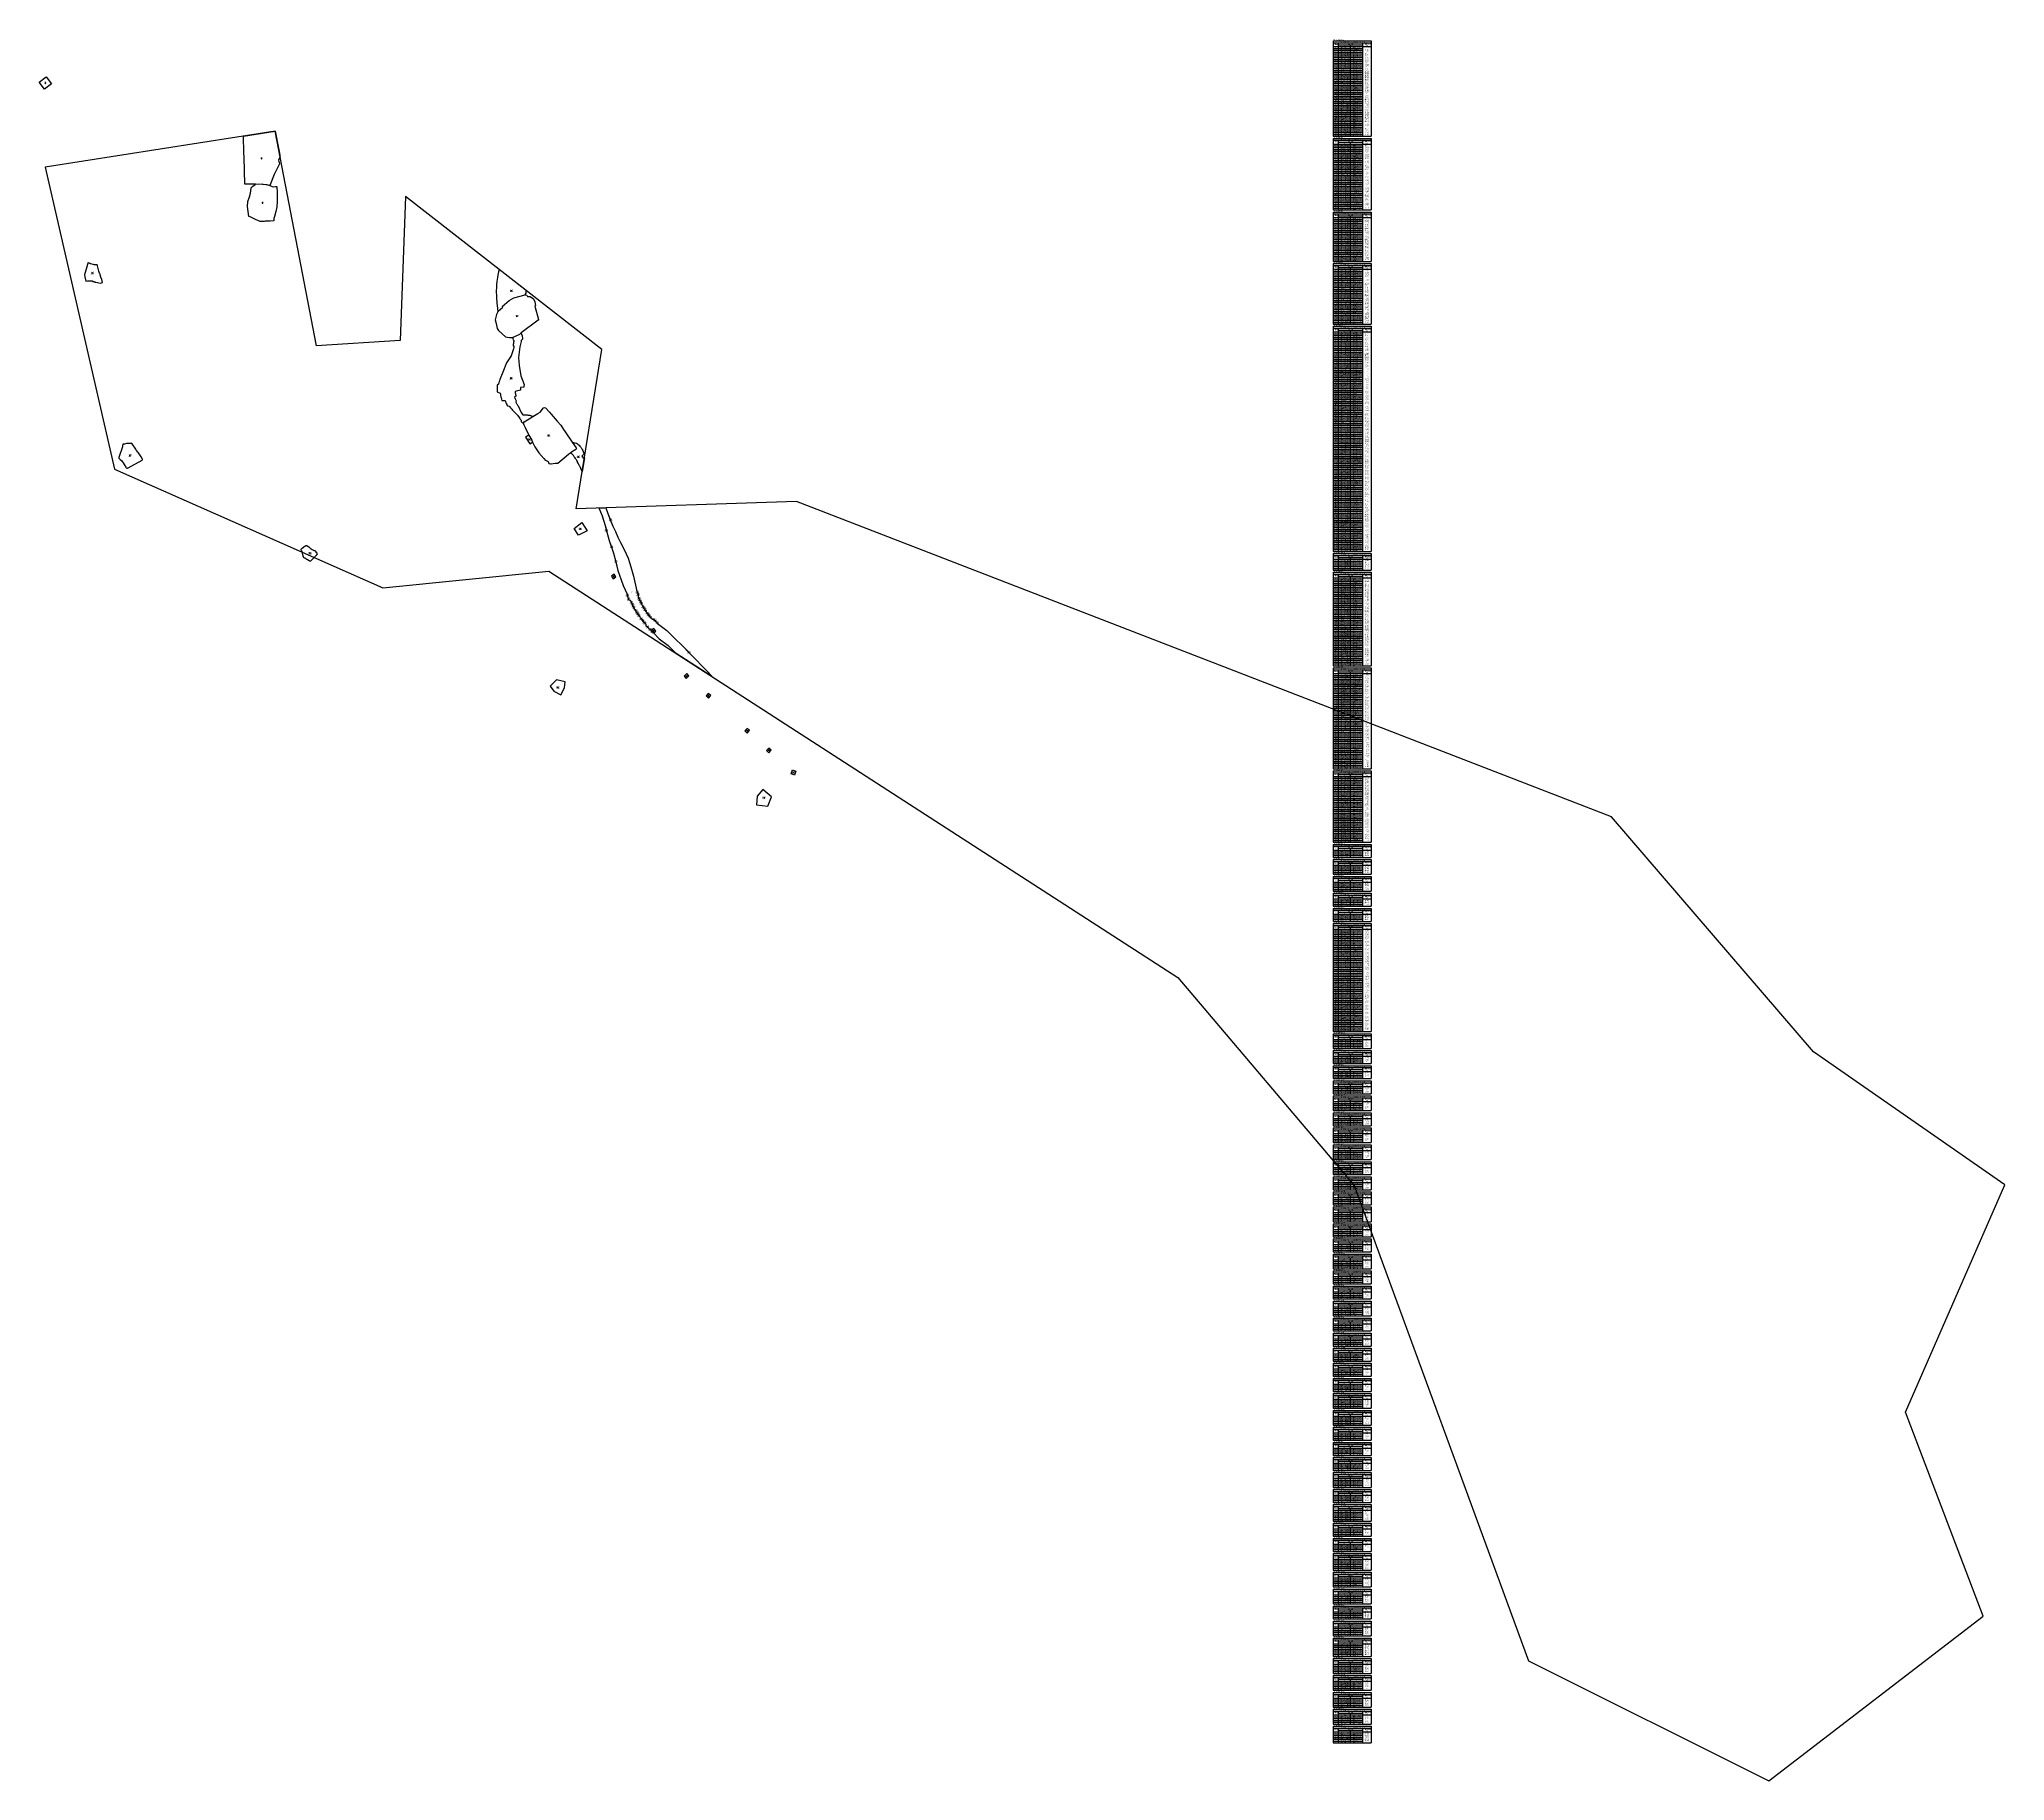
# Model space of a CAD drawing. Extents: x 542592 to 548585, y 1840713 to 1846308.
# Drawn here: x 544556 to 548585, y 1840713 to 1844283 of the extents above; entities that cross this region are included whole.
import ezdxf

# ---------------------------------------------------------------- set-up
doc = ezdxf.new("R2010")
doc.units = 0
for name, color, linetype in [('00', 7, 'Continuous'), ('C-TINN-BNDY', 7, 'Continuous'), ('CONGTRINH', 7, 'Continuous'), ('giai đoạn này', 7, 'Continuous'), ('NET', 7, 'Continuous'), ('Tuyen 6 Duongbao 3D', 7, 'Continuous')]:
    doc.layers.add(name, color=color, linetype=linetype)

msp = doc.modelspace()

# ---------------------------------------------------------------- linework, layer by layer
at = {"layer": '00'}
for p, q in [((545703.4, 1843322.1), (545717.6, 1843322.6)), ((545703.4, 1843322.1), (545703.4, 1843322.1)), ((545717.6, 1843322.6), (545721.9, 1843310.8)), ((545717.6, 1843322.6), (545717.6, 1843322.6)), ((545715.8, 1843285.8), (545716.3, 1843286.2)), ((545715.8, 1843285.8), (545720.8, 1843267.5)), ((545721.9, 1843310.8), (545731.9, 1843284.7)), ((545720.8, 1843267.5), (545724.5, 1843255.5)), ((545724.5, 1843255.5), (545733.5, 1843229.2)), ((545733.5, 1843229.2), (545742.3, 1843193.8)), ((545760.9, 1843145.5), (545761.9, 1843141.5)), ((545763.2, 1843137.5), (545764.6, 1843133.4)), ((545768.8, 1843130.5), (545770.4, 1843126.7)), ((545770.4, 1843126.7), (545772.2, 1843122.9)), ((545772.2, 1843122.9), (545774, 1843119.1)), ((545774, 1843119.1), (545775.9, 1843115.4)), ((545775.9, 1843115.4), (545777.4, 1843113.8)), ((545781, 1843151.5), (545782.3, 1843147.9)), ((545782.3, 1843147.9), (545782.9, 1843146.2)), ((545782.9, 1843146.2), (545784.1, 1843142.7)), ((545784.6, 1843138.9), (545786, 1843135.5)), ((545786, 1843135.5), (545787.5, 1843132.1)), ((545787.5, 1843132.1), (545789.1, 1843128.7)), ((545789.1, 1843128.7), (545790.7, 1843125.4)), ((545792.4, 1843122), (545794.2, 1843118.8)), ((545794.2, 1843118.8), (545796.3, 1843115.3)), ((545796.3, 1843115.3), (545798.1, 1843112.5)), ((545777.4, 1843113.8), (545779.5, 1843110.2)), ((545779.5, 1843110.2), (545781.6, 1843106.6)), ((545781.6, 1843106.6), (545783.9, 1843103.1)), ((545783.9, 1843103.1), (545786.2, 1843099.7)), ((545788.8, 1843096.4), (545791.3, 1843093.1)), ((545791.3, 1843093.1), (545793.9, 1843089.8)), ((545793.9, 1843089.8), (545796.6, 1843086.7)), ((545796.6, 1843086.7), (545799.4, 1843083.5)), ((545798.1, 1843112.5), (545800.2, 1843109.4)), ((545800.2, 1843109.4), (545801.2, 1843107.8)), ((545801.2, 1843107.8), (545803.4, 1843104.8)), ((545801.2, 1843079.6), (545804.2, 1843076.6)), ((545803.4, 1843104.8), (545805.6, 1843101.9)), ((545804.2, 1843076.6), (545805.7, 1843075.1)), ((545805.6, 1843101.9), (545808, 1843099)), ((545805.7, 1843075.1), (545810.4, 1843071.2)), ((545808, 1843099), (545810.4, 1843096.2)), ((545814.4, 1843094.9), (545817, 1843092.2)), ((545817, 1843092.2), (545820.4, 1843088.8)), ((545820.4, 1843088.8), (545823.6, 1843085.5)), ((545810.4, 1843071.2), (545810.5, 1843071.1)), ((545810.5, 1843071.1), (545815, 1843066.2)), ((545874.9, 1843039.1), (545900.3, 1843012.8)), ((545934.6, 1842976.9), (545934.6, 1842976.9))]:
    msp.add_line(p, q, dxfattribs=at)
for points in [[(544580.9, 1844191.6), (544566.9, 1844180.8), (544556.1, 1844194.8), (544570.2, 1844205.6), (544580.9, 1844191.6)], [(544999.2, 1843986.1), (544977.2, 1843985.9), (544975.9, 1844041.4), (544975.7, 1844050.1), (544974.9, 1844084.2), (545039.8, 1844094.3), (545047.1, 1844056), (545047.7, 1844053.1), (545048.4, 1844049.6), (545048.4, 1844049.3), (545048.5, 1844048.9), (545049, 1844046), (545049.4, 1844044.1), (545049.9, 1844041.5), (545048.9, 1844040.3), (545047.7, 1844038.7), (545046.9, 1844036.9), (545046.8, 1844034.8), (545047.4, 1844032.5), (545048.1, 1844030.1), (545048.1, 1844030.1), (545048.8, 1844027.6), (545037.3, 1844005.4), (545028.6, 1843983.2)], [(545028.6, 1843983.2), (545030.2, 1843982.7), (545035.8, 1843980.7), (545040.1, 1843981), (545041, 1843981.1), (545041.5, 1843981.1), (545042.1, 1843981), (545042.8, 1843980.6), (545043.2, 1843979.8), (545044, 1843969.8), (545043.9, 1843950.2), (545043.1, 1843939.7), (545040.8, 1843929.8), (545038.1, 1843919.9), (545036.9, 1843915.5), (545036.9, 1843911.1), (545036.7, 1843910.8), (545036.5, 1843910.7), (545029.6, 1843910.1), (545019.6, 1843909.7), (545019.2, 1843909.7), (545017.3, 1843909.6), (545015.5, 1843909.6), (545008.9, 1843909.5), (544999.2, 1843913.1), (544989.8, 1843918.1), (544986.9, 1843919.8), (544986.4, 1843919.7), (544986.3, 1843919.7), (544986.1, 1843919.7), (544985.9, 1843919.9), (544984.5, 1843930.1), (544983.1, 1843940.3), (544983.9, 1843950.2), (544986.7, 1843960.1), (544989.2, 1843967.4), (544990.4, 1843978), (544990.5, 1843978.3), (544990.6, 1843978.6), (544990.9, 1843978.9), (544993.9, 1843981.8), (544998.4, 1843985.5), (544999.2, 1843986.1)], [(544999.2, 1843986.1), (545013.8, 1843986.3), (545014, 1843986.2), (545020.3, 1843985.4), (545022.3, 1843984.9), (545024.3, 1843984.3), (545028.6, 1843983.2)], [(544686, 1843784.1), (544686, 1843784.4), (544684, 1843790.2), (544682.4, 1843794.9), (544682.3, 1843795.4), (544680, 1843802.6), (544679.6, 1843803.5), (544678.4, 1843807.3), (544675.3, 1843818.4), (544674.7, 1843820.5), (544673.7, 1843820.3), (544673.2, 1843820.3), (544671.4, 1843820.6), (544669.4, 1843820.7), (544668.9, 1843820.7), (544666.9, 1843821), (544666.4, 1843821.1), (544661.6, 1843822.4), (544660.6, 1843822.7), (544660.2, 1843822.9), (544656.3, 1843824.7), (544655.9, 1843824.5), (544655.1, 1843820.9), (544648.9, 1843799.9), (544648.9, 1843799.7), (544649.7, 1843796.1), (544651.7, 1843787.1), (544654.7, 1843787.8), (544665.1, 1843787.6), (544665.5, 1843786.2), (544668.6, 1843786.1), (544669.2, 1843786.1), (544670.3, 1843784.8), (544671.8, 1843785.1), (544681.5, 1843782.7), (544686, 1843784.1)], [(545552.1, 1843758.7), (545554.1, 1843762.7), (545554.1, 1843767.7), (545498.9, 1843810.7), (545498.7, 1843810.8), (545497.6, 1843806.2), (545496.1, 1843799.3), (545495.2, 1843794.2), (545494, 1843786.3), (545493.5, 1843780.4), (545493.1, 1843773.6), (545493, 1843767.8), (545493, 1843763), (545493.1, 1843759.2), (545493.4, 1843753), (545494.2, 1843742.4), (545495.3, 1843731.1), (545496.2, 1843724.2)], [(545496.2, 1843724.2), (545493.7, 1843718.6), (545490.9, 1843708), (545492.4, 1843700.4), (545494.9, 1843690.2), (545497.7, 1843686), (545511.9, 1843672.9), (545519.8, 1843671.8), (545526.3, 1843671.5)], [(545496.2, 1843724.2), (545496.6, 1843725.3), (545506.2, 1843733.5), (545505.3, 1843735.3), (545519.4, 1843747.6), (545529.1, 1843752.8), (545552.1, 1843758.7)], [(545552.1, 1843758.7), (545552.3, 1843758.7), (545555.7, 1843758.5), (545557, 1843755.8), (545562.6, 1843755.5), (545568.9, 1843750.6), (545571.8, 1843744.5), (545573.6, 1843737.4), (545572.1, 1843735.9), (545579.4, 1843708.1), (545579.4, 1843707.6), (545579.2, 1843707.1), (545578.9, 1843706.8), (545544, 1843680.8)], [(545526.3, 1843671.5), (545540.9, 1843678.5), (545544, 1843680.8)], [(545544, 1843680.8), (545544.8, 1843678.6), (545545.6, 1843676), (545545.7, 1843675.4), (545546.2, 1843673.4), (545546.6, 1843670.8), (545546.8, 1843668.1), (545544, 1843665.5), (545543.8, 1843663), (545543.4, 1843660.6), (545542.9, 1843658.1), (545541.5, 1843652.3), (545538.5, 1843630.7), (545539.5, 1843614), (545543.1, 1843592.8), (545549.9, 1843574.9), (545549.6, 1843571.8), (545549.6, 1843571.4), (545549.6, 1843570.4), (545549.7, 1843569.4), (545542.5, 1843569.1), (545542.4, 1843568), (545542.4, 1843566.8), (545542.4, 1843565.6), (545542.4, 1843564.4), (545542.4, 1843563.3), (545531.5, 1843560.9), (545531.7, 1843559.4), (545531.9, 1843557.8), (545532.2, 1843556.3), (545532.6, 1843554.8), (545533, 1843553.3), (545533.4, 1843551.8), (545530.2, 1843549.1), (545530.8, 1843547.5), (545531.4, 1843545.9), (545532.1, 1843544.4), (545532.9, 1843542.9), (545533.7, 1843541.4), (545533.1, 1843539.1), (545533.9, 1843537.6), (545534.7, 1843536), (545535.1, 1843535.2), (545536.6, 1843532.6), (545538, 1843531.2), (545543.7, 1843517.7), (545547.5, 1843513.1), (545550.2, 1843512.9), (545553.4, 1843513.3), (545555.9, 1843513.3), (545557.4, 1843512.5), (545559.7, 1843512.5), (545561.8, 1843512.5), (545563.1, 1843511.8), (545564.5, 1843511.2), (545565.2, 1843510.9), (545565.9, 1843510.6), (545567.2, 1843509.9), (545567.8, 1843509.5)], [(545526.3, 1843671.5), (545526.5, 1843671), (545526.6, 1843670.7), (545526.8, 1843669.7), (545527.2, 1843667), (545528.7, 1843665.6), (545528.7, 1843664.1), (545528.7, 1843663.2), (545528.4, 1843661.2), (545528.1, 1843659.2), (545527.7, 1843657.3), (545527.4, 1843655.3), (545529.1, 1843652.9), (545528.8, 1843650.9), (545528.2, 1843648.4), (545523.4, 1843633.9), (545513.6, 1843619.5), (545506.4, 1843600.6), (545500.2, 1843585.4), (545499.2, 1843582.5), (545498.9, 1843581.3), (545498.2, 1843578.7), (545497.6, 1843576), (545494.9, 1843573.6), (545494.7, 1843570.8), (545494.6, 1843568.1), (545494.6, 1843565.3), (545494.6, 1843562.5), (545494.8, 1843559.8), (545500.9, 1843557.6), (545501.3, 1843555.1), (545501.7, 1843552.5), (545502.2, 1843550), (545502.7, 1843547.5), (545503.4, 1843545), (545504.1, 1843542.6), (545510.9, 1843542.2), (545511.7, 1843540), (545512.6, 1843537.8), (545513.6, 1843535.7), (545514.6, 1843533.6), (545515.8, 1843531.5), (545519.6, 1843531), (545520.9, 1843529.2), (545522.3, 1843527.4), (545525.1, 1843524.3), (545526, 1843522.5), (545536.4, 1843512.4), (545539.7, 1843507.3), (545540.9, 1843505.5), (545542.2, 1843503.8), (545543.7, 1843502.1), (545543.9, 1843499.3), (545545.5, 1843497.8), (545547.2, 1843496.3), (545548.7, 1843495)], [(545567.8, 1843509.5), (545578.4, 1843515.9), (545583, 1843518.4), (545587.8, 1843524.6), (545588.9, 1843526.4), (545590, 1843527.6), (545591.9, 1843528.1), (545593.9, 1843527.4), (545602.1, 1843518.3), (545605.4, 1843514.6), (545618, 1843499.8), (545625, 1843491.7), (545625.1, 1843491.6), (545630.8, 1843482.8), (545633.9, 1843478.1), (545648.7, 1843456.8)], [(545548.7, 1843495), (545548.6, 1843494.8), (545549.2, 1843492.8), (545552.1, 1843487.1), (545558.5, 1843474), (545559.9, 1843471.3)], [(545548.7, 1843495), (545549, 1843496.8), (545550.2, 1843498.5), (545560.3, 1843504.9), (545567.8, 1843509.5)], [(544768, 1843421.5), (544767.9, 1843422.1), (544764.7, 1843427.2), (544759.3, 1843435), (544757.9, 1843436.4), (544755.7, 1843439.8), (544753.8, 1843442.7), (544746.2, 1843453.7), (544745.4, 1843454.8), (544744.1, 1843454.5), (544742.1, 1843454.2), (544739.4, 1843454), (544735.3, 1843454.1), (544735.1, 1843454.2), (544731, 1843452.9), (544727.4, 1843452.6), (544727, 1843449.4), (544726.7, 1843448.3), (544726.9, 1843447.5), (544719.3, 1843425.3), (544719.4, 1843424.1), (544719.9, 1843423.2), (544720.3, 1843422.6), (544722.1, 1843421.1), (544724.4, 1843419.2), (544729.1, 1843412.8), (544729.7, 1843412), (544729.9, 1843411.5), (544733.3, 1843405.4), (544734.4, 1843404.4), (544735.8, 1843403.8), (544736.7, 1843403.8), (544737.7, 1843404.1), (544738.2, 1843404.3), (544766.7, 1843419.9), (544768, 1843421.5)], [(545559.9, 1843471.3), (545553.1, 1843467), (545561.7, 1843453.3), (545567.5, 1843456.9)], [(545559.9, 1843471.3), (545565.7, 1843460.8), (545567.5, 1843456.9)], [(545567.5, 1843456.9), (545570.7, 1843449.8), (545572, 1843447.3), (545580.3, 1843435), (545590.1, 1843423.4), (545593.7, 1843419.4), (545594, 1843420), (545599, 1843417.2), (545600.6, 1843412.9), (545604.4, 1843412.5), (545605.1, 1843412.4), (545613.9, 1843413.8), (545619, 1843413.9), (545641, 1843432.5), (545641.6, 1843432.9), (545645.8, 1843435.6)], [(545648.7, 1843456.8), (545650.1, 1843456.5), (545651.4, 1843456.2), (545652.4, 1843455.9), (545654.9, 1843455.4), (545657.2, 1843454.7), (545659.2, 1843453.6), (545660.9, 1843452.2), (545662.5, 1843450.6), (545664, 1843449), (545665.4, 1843447.3), (545666.2, 1843446.4), (545666.8, 1843445.6), (545668, 1843443.8), (545669.1, 1843441.8), (545670.1, 1843439.8), (545671, 1843437.8), (545672, 1843435.9), (545674, 1843434.8), (545674.3, 1843434.8), (545668.4, 1843428.2), (545669.5, 1843426.5), (545670.6, 1843424.8), (545673.5, 1843425.1), (545668.9, 1843397), (545667.8, 1843399.4), (545667, 1843401.1), (545666.2, 1843402.7), (545664.7, 1843406.1), (545663.9, 1843407.7), (545663.1, 1843409.4), (545662, 1843411.5), (545660.5, 1843414.2), (545659.6, 1843415.8), (545659.1, 1843417.6), (545658.1, 1843419.2), (545657.1, 1843420.7), (545656, 1843422.4), (545655.1, 1843423.8), (545654, 1843425.3), (545652.9, 1843426.7), (545652, 1843428.4), (545650.9, 1843429.8), (545648.5, 1843432.6), (545647.3, 1843434), (545645.8, 1843435.6)], [(545648.7, 1843456.8), (545656.7, 1843445.3), (545657.2, 1843443.9), (545656.8, 1843442.5), (545655.9, 1843441.6), (545647.3, 1843436.5), (545645.8, 1843435.6)], [(545703.4, 1843322.1), (545710.1, 1843306.2), (545716.3, 1843286.2)], [(545679.5, 1843275.4), (545661.4, 1843266.2), (545652.6, 1843279.8), (545668.6, 1843292.4), (545679.5, 1843275.4)], [(545715.8, 1843285.8), (545715.8, 1843285.8), (545717.6, 1843279.1), (545720.8, 1843267.5)], [(545721.9, 1843310.8), (545727.4, 1843296.5), (545731.9, 1843284.7)], [(545731.9, 1843284.7), (545737.2, 1843274), (545742.4, 1843262.5), (545747.9, 1843251.4), (545755, 1843236.6), (545763, 1843218.9), (545768.7, 1843201.7), (545774.2, 1843182.1), (545777, 1843170.2), (545781, 1843151.5)], [(545126.2, 1843227.8), (545125.9, 1843229.1), (545125.4, 1843229.6), (545125, 1843229.9), (545123.9, 1843231), (545124, 1843232), (545123.9, 1843232.8), (545122.2, 1843233.8), (545121.7, 1843233.9), (545119.7, 1843234.5), (545119.2, 1843234.7), (545116.4, 1843235.9), (545115.9, 1843236.1), (545115.3, 1843236.1), (545113.8, 1843237.5), (545113.5, 1843237.9), (545111.5, 1843239.5), (545111.2, 1843239.8), (545109.4, 1843241.6), (545109, 1843242), (545105.5, 1843243.9), (545105, 1843244.1), (545104.5, 1843244.2), (545103.9, 1843244.5), (545103.3, 1843244.8), (545102.9, 1843244.7), (545102.8, 1843244.7), (545102.3, 1843244.4), (545101.8, 1843244.1), (545101.3, 1843243.8), (545100.5, 1843243.3), (545100, 1843243), (545099.6, 1843242.7), (545099.2, 1843242.5), (545098.7, 1843242.2), (545097.9, 1843241.6), (545097.5, 1843241.3), (545094.7, 1843239.3), (545094.3, 1843239), (545092.8, 1843237.7), (545092.6, 1843237.1), (545092.4, 1843236.5), (545093.5, 1843235), (545097.3, 1843222.1), (545097.7, 1843221.5), (545100.1, 1843220), (545101.5, 1843219.1), (545102.8, 1843218.3), (545104.6, 1843217.1), (545106.1, 1843216.1), (545109.1, 1843214.1), (545109.8, 1843213.6), (545112.4, 1843213.3), (545125.1, 1843226.2), (545125.1, 1843226.3), (545126.2, 1843227.8)], [(545724.5, 1843255.5), (545728.5, 1843243.8), (545733.5, 1843229.2)], [(545733.5, 1843229.2), (545737.9, 1843211.4), (545742.3, 1843193.8)], [(545738.3, 1843181.1), (545734.4, 1843186.4), (545728.9, 1843182.4), (545732.8, 1843177.1), (545738.3, 1843181.1)], [(545742.3, 1843193.8), (545748.7, 1843174.4), (545753.3, 1843163.1), (545760.9, 1843145.5)], [(545760.9, 1843145.5), (545761.4, 1843143.6), (545761.5, 1843143.3), (545761.9, 1843141.5)], [(545761.9, 1843141.5), (545762.5, 1843139.5), (545763.2, 1843137.5)], [(545763.2, 1843137.5), (545763.9, 1843135.4), (545764.6, 1843133.4)], [(545764.6, 1843133.4), (545768.1, 1843132.5), (545768.8, 1843130.5)], [(545768.8, 1843130.5), (545769.6, 1843128.6), (545770.4, 1843126.7)], [(545770.4, 1843126.7), (545771.3, 1843124.8), (545772.2, 1843122.9)], [(545772.2, 1843122.9), (545772.5, 1843122.1), (545773.1, 1843121), (545774, 1843119.1)], [(545774, 1843119.1), (545774.9, 1843117.2), (545775.9, 1843115.4)], [(545781, 1843151.5), (545781.7, 1843149.6), (545781.8, 1843149.4), (545782.3, 1843147.9)], [(545782.9, 1843146.2), (545783.5, 1843144.4), (545784.1, 1843142.7)], [(545784.6, 1843138.9), (545784.8, 1843140.9), (545784.1, 1843142.7)], [(545784.6, 1843138.9), (545785.3, 1843137.2), (545786, 1843135.5)], [(545786, 1843135.5), (545786.8, 1843133.8), (545787.5, 1843132.1)], [(545787.5, 1843132.1), (545788.3, 1843130.4), (545788.6, 1843129.7), (545789.1, 1843128.7)], [(545789.1, 1843128.7), (545789.9, 1843127), (545790.7, 1843125.4)], [(545790.7, 1843125.4), (545791.6, 1843123.7), (545792.4, 1843122)], [(545792.4, 1843122), (545793.3, 1843120.4), (545794.2, 1843118.8)], [(545794.2, 1843118.8), (545795.1, 1843117.2), (545796.1, 1843115.6), (545796.3, 1843115.3)], [(545796.3, 1843115.3), (545797.1, 1843114.1), (545798.1, 1843112.5)], [(545777.4, 1843113.8), (545778.4, 1843112), (545779.5, 1843110.2)], [(545779.5, 1843110.2), (545780.6, 1843108.4), (545781.6, 1843106.6)], [(545781.6, 1843106.6), (545781.9, 1843106.3), (545782.8, 1843104.9), (545783.9, 1843103.1)], [(545783.9, 1843103.1), (545785, 1843101.4), (545786.2, 1843099.7)], [(545786.2, 1843099.7), (545787.6, 1843098.1), (545788.8, 1843096.4)], [(545788.8, 1843096.4), (545790, 1843094.7), (545791.3, 1843093.1)], [(545791.3, 1843093.1), (545792.3, 1843091.8), (545792.6, 1843091.4), (545793.9, 1843089.8)], [(545793.9, 1843089.8), (545795.2, 1843088.2), (545796.6, 1843086.7)], [(545796.6, 1843086.7), (545798, 1843085.1), (545799.4, 1843083.5)], [(545798.1, 1843112.5), (545799.1, 1843111), (545800.2, 1843109.4)], [(545799.4, 1843083.5), (545799.8, 1843081.1), (545801.2, 1843079.6)], [(545801.2, 1843107.8), (545802.2, 1843106.3), (545803.4, 1843104.8)], [(545801.2, 1843079.6), (545802.7, 1843078.1), (545804.2, 1843076.6)], [(545803.4, 1843104.8), (545804.5, 1843103.4), (545805.4, 1843102.2), (545805.6, 1843101.9)], [(545805.6, 1843101.9), (545806.8, 1843100.5), (545808, 1843099)], [(545805.7, 1843075.1), (545807.3, 1843073.8), (545807.7, 1843073.4), (545808.9, 1843072.5), (545810.4, 1843071.2)], [(545808, 1843099), (545809.2, 1843097.6), (545810.4, 1843096.2)], [(545810.4, 1843096.2), (545811.7, 1843094.9), (545814.4, 1843094.9)], [(545815, 1843066.2), (545819.7, 1843069.6), (545815.8, 1843074.9), (545810.5, 1843071.1)], [(545814.4, 1843094.9), (545815.7, 1843093.5), (545817, 1843092.2)], [(545817, 1843092.2), (545818.3, 1843090.9), (545819.6, 1843089.6), (545820.4, 1843088.8)], [(545820.4, 1843088.8), (545820.8, 1843088.3), (545821.2, 1843088), (545822.2, 1843086.9), (545823.6, 1843085.5)], [(545823.6, 1843085.5), (545842.4, 1843070.6), (545858.7, 1843054.6), (545874.9, 1843039.1)], [(545810.5, 1843071.1), (545810.3, 1843070.9), (545814.2, 1843065.6), (545815, 1843066.2)], [(545815, 1843066.2), (545826.7, 1843053.6), (545845.4, 1843040.3), (545859.3, 1843025.6), (545934.6, 1842976.9)], [(545874.9, 1843039.1), (545888.5, 1843025), (545900.3, 1843012.8)], [(545900.3, 1843012.8), (545916.4, 1842996.7), (545925.7, 1842986.7), (545934.6, 1842976.9)], [(545634.3, 1842965.9), (545616.2, 1842969.4), (545603.1, 1842956.5), (545610.9, 1842946.4), (545625.5, 1842938.7), (545633.1, 1842953.1), (545634.3, 1842965.9)], [(545887.8, 1842977.6), (545883.6, 1842982.4), (545877.8, 1842977.1), (545882, 1842972.4), (545887.8, 1842977.6)], [(545932.4, 1842937.3), (545927.5, 1842941.7), (545922.9, 1842936.6), (545927.8, 1842932.2), (545932.4, 1842937.3)], [(546011.9, 1842865.7), (546006.9, 1842870.1), (546002.4, 1842865), (546007.3, 1842860.6), (546011.9, 1842865.7)], [(546056.4, 1842825.5), (546051.5, 1842829.9), (546047, 1842824.9), (546051.9, 1842820.4), (546056.4, 1842825.5)], [(546107.1, 1842782.4), (546104, 1842774.3), (546097.3, 1842776.9), (546100.4, 1842785), (546107.1, 1842782.4)], [(546057, 1842729.6), (546039.3, 1842744.6), (546027.6, 1842731.2), (546026.4, 1842713.5), (546049.9, 1842710.6), (546057, 1842729.6)]]:
    msp.add_lwpolyline(points, dxfattribs=at)
at = {"layer": 'C-TINN-BNDY'}
for p, q in [((544567.9, 1844193.2), (544567.3, 1844193.2)), ((544568.5, 1844193.8), (544567.9, 1844193.2)), ((544567.9, 1844193.2), (544568.5, 1844192.6)), ((544568.5, 1844194.4), (544568.5, 1844193.8)), ((544569.2, 1844193.2), (544568.5, 1844193.8)), ((544568.5, 1844192.6), (544569.2, 1844193.2)), ((544568.5, 1844192.6), (544568.5, 1844191.9)), ((544569.8, 1844193.2), (544569.2, 1844193.2)), ((545011.2, 1844038.8), (545010.6, 1844038.8)), ((545011.8, 1844039.4), (545011.2, 1844038.8)), ((545011.2, 1844038.8), (545011.8, 1844038.1)), ((545011.8, 1844040), (545011.8, 1844039.4)), ((545012.5, 1844038.8), (545011.8, 1844039.4)), ((545011.8, 1844038.1), (545012.5, 1844038.8)), ((545011.8, 1844038.1), (545011.8, 1844037.5)), ((545013.1, 1844038.8), (545012.5, 1844038.8)), ((545013.1, 1843947.9), (545012.4, 1843947.9)), ((545013.7, 1843948.5), (545013.1, 1843947.9)), ((545013.1, 1843947.9), (545013.7, 1843947.3)), ((545013.7, 1843949.1), (545013.7, 1843948.5)), ((545014.3, 1843947.9), (545013.7, 1843948.5)), ((545013.7, 1843947.3), (545014.3, 1843947.9)), ((545013.7, 1843947.3), (545013.7, 1843946.6)), ((545014.9, 1843947.9), (545014.3, 1843947.9)), ((544664.2, 1843803.7), (544663.6, 1843803.7)), ((544664.8, 1843804.3), (544664.2, 1843803.7)), ((544664.2, 1843803.7), (544664.8, 1843803)), ((544664.8, 1843804.9), (544664.8, 1843804.3)), ((544665.4, 1843803.7), (544664.8, 1843804.3)), ((544664.8, 1843803), (544665.4, 1843803.7)), ((544664.8, 1843803), (544664.8, 1843802.4)), ((544666.1, 1843803.7), (544665.4, 1843803.7)), ((545522.9, 1843767.5), (545522.3, 1843767.5)), ((545523.5, 1843768.1), (545522.9, 1843767.5)), ((545522.9, 1843767.5), (545523.5, 1843766.9)), ((545523.5, 1843768.8), (545523.5, 1843768.1)), ((545524.2, 1843767.5), (545523.5, 1843768.1)), ((545523.5, 1843766.9), (545524.2, 1843767.5)), ((545523.5, 1843766.9), (545523.5, 1843766.2)), ((545524.8, 1843767.5), (545524.2, 1843767.5)), ((545534.5, 1843715.1), (545533.9, 1843715.1)), ((545535.2, 1843715.7), (545534.5, 1843715.1)), ((545534.5, 1843715.1), (545535.2, 1843714.5)), ((545535.2, 1843716.4), (545535.2, 1843715.7)), ((545535.8, 1843715.1), (545535.2, 1843715.7)), ((545535.2, 1843714.5), (545535.8, 1843715.1)), ((545535.2, 1843714.5), (545535.2, 1843713.9)), ((545536.4, 1843715.1), (545535.8, 1843715.1)), ((545522.4, 1843587.9), (545521.8, 1843587.9)), ((545523.1, 1843588.5), (545522.4, 1843587.9)), ((545522.4, 1843587.9), (545523.1, 1843587.2)), ((545523.1, 1843589.1), (545523.1, 1843588.5)), ((545523.7, 1843587.9), (545523.1, 1843588.5)), ((545523.1, 1843587.2), (545523.7, 1843587.9)), ((545523.1, 1843587.2), (545523.1, 1843586.6)), ((545524.3, 1843587.9), (545523.7, 1843587.9)), ((545559.8, 1843462.3), (545559.2, 1843462.3)), ((545560.4, 1843463), (545559.8, 1843462.3)), ((545559.8, 1843462.3), (545560.4, 1843461.7)), ((545560.4, 1843463.6), (545560.4, 1843463)), ((545561.1, 1843462.3), (545560.4, 1843463)), ((545560.4, 1843461.7), (545561.1, 1843462.3)), ((545560.4, 1843461.7), (545560.4, 1843461.1)), ((545561.7, 1843462.3), (545561.1, 1843462.3)), ((545599.3, 1843470.3), (545598.7, 1843470.3)), ((545599.9, 1843470.9), (545599.3, 1843470.3)), ((545599.3, 1843470.3), (545599.9, 1843469.6)), ((545599.9, 1843471.5), (545599.9, 1843470.9)), ((545600.6, 1843470.3), (545599.9, 1843470.9)), ((545599.9, 1843469.6), (545600.6, 1843470.3)), ((545599.9, 1843469.6), (545599.9, 1843469)), ((545601.2, 1843470.3), (545600.6, 1843470.3)), ((544741.3, 1843429.3), (544740.7, 1843429.3)), ((544741.9, 1843429.9), (544741.3, 1843429.3)), ((544741.3, 1843429.3), (544741.9, 1843428.7)), ((544741.9, 1843430.5), (544741.9, 1843429.9)), ((544742.6, 1843429.3), (544741.9, 1843429.9)), ((544741.9, 1843428.7), (544742.6, 1843429.3)), ((544741.9, 1843428.7), (544741.9, 1843428)), ((544743.2, 1843429.3), (544742.6, 1843429.3)), ((545660.4, 1843426.9), (545659.8, 1843426.9)), ((545661, 1843427.5), (545660.4, 1843426.9)), ((545660.4, 1843426.9), (545661, 1843426.3)), ((545661, 1843428.2), (545661, 1843427.5)), ((545661.6, 1843426.9), (545661, 1843427.5)), ((545661, 1843426.3), (545661.6, 1843426.9)), ((545661, 1843426.3), (545661, 1843425.7)), ((545662.3, 1843426.9), (545661.6, 1843426.9)), ((545664.4, 1843279.3), (545663.7, 1843279.3)), ((545665, 1843279.9), (545664.4, 1843279.3)), ((545664.4, 1843279.3), (545665, 1843278.6)), ((545665, 1843280.5), (545665, 1843279.9)), ((545665.6, 1843279.3), (545665, 1843279.9)), ((545665, 1843278.6), (545665.6, 1843279.3)), ((545665, 1843278.6), (545665, 1843278)), ((545666.2, 1843279.3), (545665.6, 1843279.3)), ((545717.7, 1843276.7), (545717, 1843276.7)), ((545718.3, 1843277.3), (545717.7, 1843276.7)), ((545717.7, 1843276.7), (545718.3, 1843276)), ((545718.3, 1843277.9), (545718.3, 1843277.3)), ((545718.9, 1843276.7), (545718.3, 1843277.3)), ((545718.3, 1843276), (545718.9, 1843276.7)), ((545718.3, 1843276), (545718.3, 1843275.4)), ((545719.5, 1843276.7), (545718.9, 1843276.7)), ((545726.3, 1843297.8), (545725.6, 1843297.8)), ((545726.9, 1843298.4), (545726.3, 1843297.8)), ((545726.3, 1843297.8), (545726.9, 1843297.1)), ((545726.9, 1843299), (545726.9, 1843298.4)), ((545727.5, 1843297.8), (545726.9, 1843298.4)), ((545726.9, 1843297.1), (545727.5, 1843297.8)), ((545726.9, 1843297.1), (545726.9, 1843296.5)), ((545728.1, 1843297.8), (545727.5, 1843297.8)), ((545728.4, 1843242.3), (545727.8, 1843242.3)), ((545729, 1843243), (545728.4, 1843242.3)), ((545728.4, 1843242.3), (545729, 1843241.7)), ((545729, 1843243.6), (545729, 1843243)), ((545729.6, 1843242.3), (545729, 1843243)), ((545729, 1843241.7), (545729.6, 1843242.3)), ((545729, 1843241.7), (545729, 1843241.1)), ((545730.3, 1843242.3), (545729.6, 1843242.3)), ((545110, 1843229.1), (545109.3, 1843229.1)), ((545110.6, 1843229.7), (545110, 1843229.1)), ((545110, 1843229.1), (545110.6, 1843228.4)), ((545110.6, 1843230.3), (545110.6, 1843229.7)), ((545111.2, 1843229.1), (545110.6, 1843229.7)), ((545110.6, 1843228.4), (545111.2, 1843229.1)), ((545110.6, 1843228.4), (545110.6, 1843227.8)), ((545111.8, 1843229.1), (545111.2, 1843229.1)), ((545737.3, 1843211.5), (545736.6, 1843211.5)), ((545737.9, 1843212.1), (545737.3, 1843211.5)), ((545737.3, 1843211.5), (545737.9, 1843210.9)), ((545737.9, 1843212.8), (545737.9, 1843212.1)), ((545738.5, 1843211.5), (545737.9, 1843212.1)), ((545737.9, 1843210.9), (545738.5, 1843211.5)), ((545737.9, 1843210.9), (545737.9, 1843210.3)), ((545739.1, 1843211.5), (545738.5, 1843211.5)), ((545733, 1843181.7), (545732.4, 1843181.7)), ((545733.6, 1843182.3), (545733, 1843181.7)), ((545733, 1843181.7), (545733.6, 1843181.1)), ((545733.6, 1843183), (545733.6, 1843182.3)), ((545734.3, 1843181.7), (545733.6, 1843182.3)), ((545733.6, 1843181.1), (545734.3, 1843181.7)), ((545733.6, 1843181.1), (545733.6, 1843180.5)), ((545734.9, 1843181.7), (545734.3, 1843181.7)), ((545760.8, 1843143.5), (545760.2, 1843143.5)), ((545761.4, 1843144.1), (545760.8, 1843143.5)), ((545760.8, 1843143.5), (545761.4, 1843142.9)), ((545761.4, 1843144.8), (545761.4, 1843144.1)), ((545762, 1843143.5), (545761.4, 1843144.1)), ((545761.4, 1843142.9), (545762, 1843143.5)), ((545761.4, 1843142.9), (545761.4, 1843142.3)), ((545762.7, 1843143.5), (545762, 1843143.5)), ((545763.3, 1843135.4), (545762.7, 1843135.4)), ((545763.9, 1843136.1), (545763.3, 1843135.4)), ((545763.3, 1843135.4), (545763.9, 1843134.8)), ((545763.9, 1843136.7), (545763.9, 1843136.1)), ((545764.5, 1843135.4), (545763.9, 1843136.1)), ((545763.9, 1843134.8), (545764.5, 1843135.4)), ((545763.9, 1843134.8), (545763.9, 1843134.2)), ((545765.2, 1843135.4), (545764.5, 1843135.4)), ((545769, 1843128.6), (545768.4, 1843128.6)), ((545769.6, 1843129.2), (545769, 1843128.6)), ((545769, 1843128.6), (545769.6, 1843128)), ((545769.6, 1843129.9), (545769.6, 1843129.2)), ((545770.3, 1843128.6), (545769.6, 1843129.2)), ((545769.6, 1843128), (545770.3, 1843128.6)), ((545769.6, 1843128), (545769.6, 1843127.4)), ((545770.7, 1843124.8), (545770.1, 1843124.8)), ((545770.9, 1843128.6), (545770.3, 1843128.6)), ((545771.3, 1843125.4), (545770.7, 1843124.8)), ((545770.7, 1843124.8), (545771.3, 1843124.2)), ((545771.3, 1843126), (545771.3, 1843125.4)), ((545771.9, 1843124.8), (545771.3, 1843125.4)), ((545771.3, 1843124.2), (545771.9, 1843124.8)), ((545771.3, 1843124.2), (545771.3, 1843123.5)), ((545772.4, 1843121), (545771.8, 1843121)), ((545772.6, 1843124.8), (545771.9, 1843124.8)), ((545773.1, 1843121.6), (545772.4, 1843121)), ((545772.4, 1843121), (545773.1, 1843120.4)), ((545773.1, 1843122.2), (545773.1, 1843121.6)), ((545773.7, 1843121), (545773.1, 1843121.6)), ((545773.1, 1843120.4), (545773.7, 1843121)), ((545773.1, 1843120.4), (545773.1, 1843119.7)), ((545774.3, 1843121), (545773.7, 1843121)), ((545774.3, 1843117.2), (545773.7, 1843117.2)), ((545774.9, 1843117.9), (545774.3, 1843117.2)), ((545774.3, 1843117.2), (545774.9, 1843116.6)), ((545774.9, 1843118.5), (545774.9, 1843117.9)), ((545775.6, 1843117.2), (545774.9, 1843117.9)), ((545774.9, 1843116.6), (545775.6, 1843117.2)), ((545774.9, 1843116.6), (545774.9, 1843116)), ((545776.2, 1843117.2), (545775.6, 1843117.2)), ((545781, 1843149.7), (545780.4, 1843149.7)), ((545781.7, 1843150.3), (545781, 1843149.7)), ((545781, 1843149.7), (545781.7, 1843149.1)), ((545781.7, 1843151), (545781.7, 1843150.3)), ((545782.3, 1843149.7), (545781.7, 1843150.3)), ((545781.7, 1843149.1), (545782.3, 1843149.7)), ((545781.7, 1843149.1), (545781.7, 1843148.5)), ((545782.9, 1843149.7), (545782.3, 1843149.7)), ((545782.9, 1843144.4), (545782.3, 1843144.4)), ((545783.5, 1843145), (545782.9, 1843144.4)), ((545782.9, 1843144.4), (545783.5, 1843143.8)), ((545783.5, 1843145.7), (545783.5, 1843145)), ((545784.2, 1843144.4), (545783.5, 1843145)), ((545783.5, 1843143.8), (545784.2, 1843144.4)), ((545783.5, 1843143.8), (545783.5, 1843143.2)), ((545784.7, 1843137.2), (545784.1, 1843137.2)), ((545784.8, 1843144.4), (545784.2, 1843144.4)), ((545785.3, 1843137.8), (545784.7, 1843137.2)), ((545784.7, 1843137.2), (545785.3, 1843136.6)), ((545785.3, 1843138.4), (545785.3, 1843137.8)), ((545786, 1843137.2), (545785.3, 1843137.8)), ((545785.3, 1843136.6), (545786, 1843137.2)), ((545785.3, 1843136.6), (545785.3, 1843135.9)), ((545786.1, 1843133.8), (545785.5, 1843133.8)), ((545786.6, 1843137.2), (545786, 1843137.2)), ((545786.8, 1843134.4), (545786.1, 1843133.8)), ((545786.1, 1843133.8), (545786.8, 1843133.1)), ((545786.8, 1843135), (545786.8, 1843134.4)), ((545787.4, 1843133.8), (545786.8, 1843134.4)), ((545786.8, 1843133.1), (545787.4, 1843133.8)), ((545786.8, 1843133.1), (545786.8, 1843132.5)), ((545787.7, 1843130.4), (545787, 1843130.4)), ((545788, 1843133.8), (545787.4, 1843133.8)), ((545788.3, 1843131), (545787.7, 1843130.4)), ((545787.7, 1843130.4), (545788.3, 1843129.8)), ((545788.3, 1843131.6), (545788.3, 1843131)), ((545788.9, 1843130.4), (545788.3, 1843131)), ((545788.3, 1843129.8), (545788.9, 1843130.4)), ((545788.3, 1843129.8), (545788.3, 1843129.1)), ((545789.3, 1843127), (545788.6, 1843127)), ((545789.5, 1843130.4), (545788.9, 1843130.4)), ((545789.9, 1843127.7), (545789.3, 1843127)), ((545789.3, 1843127), (545789.9, 1843126.4)), ((545789.9, 1843128.3), (545789.9, 1843127.7)), ((545790.5, 1843127), (545789.9, 1843127.7)), ((545789.9, 1843126.4), (545790.5, 1843127)), ((545789.9, 1843126.4), (545789.9, 1843125.8)), ((545791.1, 1843127), (545790.5, 1843127)), ((545792.6, 1843120.4), (545792, 1843120.4)), ((545793.3, 1843121.1), (545792.6, 1843120.4)), ((545792.6, 1843120.4), (545793.3, 1843119.8)), ((545793.3, 1843121.7), (545793.3, 1843121.1)), ((545793.9, 1843120.4), (545793.3, 1843121.1)), ((545793.3, 1843119.8), (545793.9, 1843120.4)), ((545793.3, 1843119.8), (545793.3, 1843119.2)), ((545794.5, 1843120.4), (545793.9, 1843120.4)), ((545794.6, 1843117.1), (545794, 1843117.1)), ((545795.2, 1843117.7), (545794.6, 1843117.1)), ((545794.6, 1843117.1), (545795.2, 1843116.4)), ((545795.2, 1843118.3), (545795.2, 1843117.7)), ((545795.9, 1843117.1), (545795.2, 1843117.7)), ((545795.2, 1843116.4), (545795.9, 1843117.1)), ((545795.2, 1843116.4), (545795.2, 1843115.8)), ((545796.5, 1843117.1), (545795.9, 1843117.1)), ((545797.2, 1843115.2), (545797.2, 1843114.5)), ((545777.8, 1843112), (545777.2, 1843112)), ((545778.4, 1843112.6), (545777.8, 1843112)), ((545777.8, 1843112), (545778.4, 1843111.4)), ((545778.4, 1843113.3), (545778.4, 1843112.6)), ((545779.1, 1843112), (545778.4, 1843112.6)), ((545778.4, 1843111.4), (545779.1, 1843112)), ((545778.4, 1843111.4), (545778.4, 1843110.8)), ((545779.7, 1843112), (545779.1, 1843112)), ((545779.9, 1843108.4), (545779.3, 1843108.4)), ((545780.6, 1843109.1), (545779.9, 1843108.4)), ((545779.9, 1843108.4), (545780.6, 1843107.8)), ((545780.6, 1843109.7), (545780.6, 1843109.1)), ((545781.2, 1843108.4), (545780.6, 1843109.1)), ((545780.6, 1843107.8), (545781.2, 1843108.4)), ((545780.6, 1843107.8), (545780.6, 1843107.2)), ((545781.8, 1843108.4), (545781.2, 1843108.4)), ((545782.1, 1843104.9), (545781.5, 1843104.9)), ((545782.8, 1843105.5), (545782.1, 1843104.9)), ((545782.1, 1843104.9), (545782.8, 1843104.3)), ((545782.8, 1843106.1), (545782.8, 1843105.5)), ((545783.4, 1843104.9), (545782.8, 1843105.5)), ((545782.8, 1843104.3), (545783.4, 1843104.9)), ((545782.8, 1843104.3), (545782.8, 1843103.6)), ((545784, 1843104.9), (545783.4, 1843104.9)), ((545784.4, 1843101.4), (545783.8, 1843101.4)), ((545785, 1843102), (545784.4, 1843101.4)), ((545784.4, 1843101.4), (545785, 1843100.8)), ((545785, 1843102.7), (545785, 1843102)), ((545785.7, 1843101.4), (545785, 1843102)), ((545785, 1843100.8), (545785.7, 1843101.4)), ((545785, 1843100.8), (545785, 1843100.2)), ((545786.3, 1843101.4), (545785.7, 1843101.4)), ((545789.4, 1843094.7), (545788.8, 1843094.7)), ((545790, 1843095.4), (545789.4, 1843094.7)), ((545789.4, 1843094.7), (545790, 1843094.1)), ((545790, 1843096), (545790, 1843095.4)), ((545790.7, 1843094.7), (545790, 1843095.4)), ((545790, 1843094.1), (545790.7, 1843094.7)), ((545790, 1843094.1), (545790, 1843093.5)), ((545791.3, 1843094.7), (545790.7, 1843094.7)), ((545792, 1843091.5), (545791.3, 1843091.5)), ((545792.6, 1843092.1), (545792, 1843091.5)), ((545792, 1843091.5), (545792.6, 1843090.8)), ((545792.6, 1843092.7), (545792.6, 1843092.1)), ((545793.2, 1843091.5), (545792.6, 1843092.1)), ((545792.6, 1843090.8), (545793.2, 1843091.5)), ((545792.6, 1843090.8), (545792.6, 1843090.2)), ((545793.8, 1843091.5), (545793.2, 1843091.5)), ((545794.6, 1843088.2), (545794, 1843088.2)), ((545795.2, 1843088.9), (545794.6, 1843088.2)), ((545794.6, 1843088.2), (545795.2, 1843087.6)), ((545795.2, 1843089.5), (545795.2, 1843088.9)), ((545795.9, 1843088.2), (545795.2, 1843088.9)), ((545795.2, 1843087.6), (545795.9, 1843088.2)), ((545795.2, 1843087.6), (545795.2, 1843087)), ((545796.6, 1843113.9), (545795.9, 1843113.9)), ((545796.5, 1843088.2), (545795.9, 1843088.2)), ((545797.2, 1843114.5), (545796.6, 1843113.9)), ((545796.6, 1843113.9), (545797.2, 1843113.3)), ((545797.4, 1843085.1), (545796.7, 1843085.1)), ((545797.8, 1843113.9), (545797.2, 1843114.5)), ((545797.2, 1843113.3), (545797.8, 1843113.9)), ((545797.2, 1843113.3), (545797.2, 1843112.7)), ((545798, 1843085.7), (545797.4, 1843085.1)), ((545797.4, 1843085.1), (545798, 1843084.5)), ((545798.4, 1843113.9), (545797.8, 1843113.9)), ((545798.5, 1843111), (545797.9, 1843111)), ((545798, 1843086.4), (545798, 1843085.7)), ((545798.6, 1843085.1), (545798, 1843085.7)), ((545798, 1843084.5), (545798.6, 1843085.1)), ((545798, 1843084.5), (545798, 1843083.9)), ((545799.1, 1843111.6), (545798.5, 1843111)), ((545798.5, 1843111), (545799.1, 1843110.3)), ((545799.2, 1843085.1), (545798.6, 1843085.1)), ((545799.1, 1843112.2), (545799.1, 1843111.6)), ((545799.8, 1843111), (545799.1, 1843111.6)), ((545799.1, 1843110.3), (545799.8, 1843111)), ((545799.1, 1843110.3), (545799.1, 1843109.7)), ((545800.4, 1843111), (545799.8, 1843111)), ((545801.6, 1843106.3), (545801, 1843106.3)), ((545802.1, 1843078.1), (545801.5, 1843078.1)), ((545802.2, 1843107), (545801.6, 1843106.3)), ((545801.6, 1843106.3), (545802.2, 1843105.7)), ((545802.7, 1843078.7), (545802.1, 1843078.1)), ((545802.1, 1843078.1), (545802.7, 1843077.4)), ((545802.2, 1843107.6), (545802.2, 1843107)), ((545802.9, 1843106.3), (545802.2, 1843107)), ((545802.2, 1843105.7), (545802.9, 1843106.3)), ((545802.2, 1843105.7), (545802.2, 1843105.1)), ((545802.7, 1843079.3), (545802.7, 1843078.7)), ((545803.3, 1843078.1), (545802.7, 1843078.7)), ((545802.7, 1843077.4), (545803.3, 1843078.1)), ((545802.7, 1843077.4), (545802.7, 1843076.8)), ((545803.5, 1843106.3), (545802.9, 1843106.3)), ((545803.9, 1843103.4), (545803.2, 1843103.4)), ((545804, 1843078.1), (545803.3, 1843078.1)), ((545804.5, 1843104), (545803.9, 1843103.4)), ((545803.9, 1843103.4), (545804.5, 1843102.7)), ((545804.5, 1843104.6), (545804.5, 1843104)), ((545805.1, 1843103.4), (545804.5, 1843104)), ((545804.5, 1843102.7), (545805.1, 1843103.4)), ((545804.5, 1843102.7), (545804.5, 1843102.1)), ((545805.8, 1843103.4), (545805.1, 1843103.4)), ((545806.2, 1843100.5), (545805.6, 1843100.5)), ((545806.8, 1843101.1), (545806.2, 1843100.5)), ((545806.2, 1843100.5), (545806.8, 1843099.8)), ((545806.8, 1843101.7), (545806.8, 1843101.1)), ((545807.4, 1843100.5), (545806.8, 1843101.1)), ((545806.8, 1843099.8), (545807.4, 1843100.5)), ((545806.8, 1843099.8), (545806.8, 1843099.2)), ((545808.1, 1843100.5), (545807.4, 1843100.5)), ((545808.6, 1843097.6), (545808, 1843097.6)), ((545809.2, 1843098.3), (545808.6, 1843097.6)), ((545808.6, 1843097.6), (545809.2, 1843097)), ((545809.2, 1843098.9), (545809.2, 1843098.3)), ((545809.8, 1843097.6), (545809.2, 1843098.3)), ((545809.2, 1843097), (545809.8, 1843097.6)), ((545809.2, 1843097), (545809.2, 1843096.4)), ((545810.5, 1843097.6), (545809.8, 1843097.6)), ((545815.1, 1843093.6), (545814.4, 1843093.6)), ((545815.7, 1843094.2), (545815.1, 1843093.6)), ((545815.1, 1843093.6), (545815.7, 1843092.9)), ((545815.7, 1843094.8), (545815.7, 1843094.2)), ((545816.3, 1843093.6), (545815.7, 1843094.2)), ((545815.7, 1843092.9), (545816.3, 1843093.6)), ((545815.7, 1843092.9), (545815.7, 1843092.3)), ((545816.9, 1843093.6), (545816.3, 1843093.6)), ((545818.1, 1843090.5), (545817.4, 1843090.5)), ((545818.7, 1843091.1), (545818.1, 1843090.5)), ((545818.1, 1843090.5), (545818.7, 1843089.9)), ((545818.7, 1843091.8), (545818.7, 1843091.1)), ((545819.3, 1843090.5), (545818.7, 1843091.1)), ((545818.7, 1843089.9), (545819.3, 1843090.5)), ((545818.7, 1843089.9), (545818.7, 1843089.3)), ((545819.9, 1843090.5), (545819.3, 1843090.5)), ((545821.4, 1843087.2), (545820.8, 1843087.2)), ((545822, 1843087.8), (545821.4, 1843087.2)), ((545821.4, 1843087.2), (545822, 1843086.5)), ((545822, 1843088.4), (545822, 1843087.8)), ((545822.6, 1843087.2), (545822, 1843087.8)), ((545822, 1843086.5), (545822.6, 1843087.2)), ((545822, 1843086.5), (545822, 1843085.9)), ((545823.2, 1843087.2), (545822.6, 1843087.2)), ((545807.4, 1843073.2), (545806.8, 1843073.2)), ((545808.1, 1843073.8), (545807.4, 1843073.2)), ((545807.4, 1843073.2), (545808.1, 1843072.5)), ((545808.1, 1843074.4), (545808.1, 1843073.8)), ((545808.7, 1843073.2), (545808.1, 1843073.8)), ((545808.1, 1843072.5), (545808.7, 1843073.2)), ((545808.1, 1843072.5), (545808.1, 1843071.9)), ((545809.3, 1843073.2), (545808.7, 1843073.2)), ((545812, 1843068.3), (545811.4, 1843068.3)), ((545812.6, 1843068.9), (545812, 1843068.3)), ((545812, 1843068.3), (545812.6, 1843067.7)), ((545812.6, 1843069.6), (545812.6, 1843068.9)), ((545813.3, 1843068.3), (545812.6, 1843068.9)), ((545812.6, 1843067.7), (545813.3, 1843068.3)), ((545812.6, 1843067.7), (545812.6, 1843067.1)), ((545813.9, 1843068.3), (545813.3, 1843068.3)), ((545814.4, 1843070.6), (545813.7, 1843070.6)), ((545815, 1843071.2), (545814.4, 1843070.6)), ((545814.4, 1843070.6), (545815, 1843069.9)), ((545815, 1843071.8), (545815, 1843071.2)), ((545815.6, 1843070.6), (545815, 1843071.2)), ((545815, 1843069.9), (545815.6, 1843070.6)), ((545815, 1843069.9), (545815, 1843069.3)), ((545816.2, 1843070.6), (545815.6, 1843070.6)), ((545887, 1843025.9), (545886.3, 1843025.9)), ((545887.6, 1843026.6), (545887, 1843025.9)), ((545887, 1843025.9), (545887.6, 1843025.3)), ((545887.6, 1843027.2), (545887.6, 1843026.6)), ((545888.2, 1843025.9), (545887.6, 1843026.6)), ((545887.6, 1843025.3), (545888.2, 1843025.9)), ((545887.6, 1843025.3), (545887.6, 1843024.7)), ((545888.8, 1843025.9), (545888.2, 1843025.9)), ((545618.4, 1842954.1), (545617.8, 1842954.1)), ((545619.1, 1842954.7), (545618.4, 1842954.1)), ((545618.4, 1842954.1), (545619.1, 1842953.4)), ((545619.1, 1842955.3), (545619.1, 1842954.7)), ((545619.7, 1842954.1), (545619.1, 1842954.7)), ((545619.1, 1842953.4), (545619.7, 1842954.1)), ((545620.3, 1842954.1), (545619.7, 1842954.1)), ((545882.2, 1842977.4), (545881.6, 1842977.4)), ((545882.8, 1842978), (545882.2, 1842977.4)), ((545882.2, 1842977.4), (545882.8, 1842976.7)), ((545882.8, 1842978.6), (545882.8, 1842978)), ((545883.4, 1842977.4), (545882.8, 1842978)), ((545882.8, 1842976.7), (545883.4, 1842977.4)), ((545882.8, 1842976.7), (545882.8, 1842976.1)), ((545884.1, 1842977.4), (545883.4, 1842977.4)), ((545619.1, 1842953.4), (545619.1, 1842952.8)), ((545927, 1842937), (545926.4, 1842937)), ((545927.6, 1842937.6), (545927, 1842937)), ((545927, 1842937), (545927.6, 1842936.3)), ((545927.6, 1842938.2), (545927.6, 1842937.6)), ((545928.3, 1842937), (545927.6, 1842937.6)), ((545927.6, 1842936.3), (545928.3, 1842937)), ((545927.6, 1842936.3), (545927.6, 1842935.7)), ((545928.9, 1842937), (545928.3, 1842937)), ((546006.5, 1842865.3), (546005.9, 1842865.3)), ((546007.1, 1842866), (546006.5, 1842865.3)), ((546006.5, 1842865.3), (546007.1, 1842864.7)), ((546007.1, 1842866.6), (546007.1, 1842866)), ((546007.7, 1842865.3), (546007.1, 1842866)), ((546007.1, 1842864.7), (546007.7, 1842865.3)), ((546007.1, 1842864.7), (546007.1, 1842864.1)), ((546008.4, 1842865.3), (546007.7, 1842865.3)), ((546051.1, 1842825.2), (546050.4, 1842825.2)), ((546051.7, 1842825.8), (546051.1, 1842825.2)), ((546051.1, 1842825.2), (546051.7, 1842824.5)), ((546051.7, 1842826.4), (546051.7, 1842825.8)), ((546052.3, 1842825.2), (546051.7, 1842825.8)), ((546051.7, 1842824.5), (546052.3, 1842825.2)), ((546051.7, 1842824.5), (546051.7, 1842823.9)), ((546052.9, 1842825.2), (546052.3, 1842825.2)), ((546101.6, 1842779.7), (546101, 1842779.7)), ((546102.2, 1842780.3), (546101.6, 1842779.7)), ((546101.6, 1842779.7), (546102.2, 1842779)), ((546102.2, 1842780.9), (546102.2, 1842780.3)), ((546102.8, 1842779.7), (546102.2, 1842780.3)), ((546102.2, 1842779), (546102.8, 1842779.7)), ((546102.2, 1842779), (546102.2, 1842778.4)), ((546103.5, 1842779.7), (546102.8, 1842779.7)), ((546041.2, 1842727.6), (546040.6, 1842727.6)), ((546041.8, 1842728.2), (546041.2, 1842727.6)), ((546041.2, 1842727.6), (546041.8, 1842727)), ((546041.8, 1842728.8), (546041.8, 1842728.2)), ((546042.4, 1842727.6), (546041.8, 1842728.2)), ((546041.8, 1842727), (546042.4, 1842727.6)), ((546041.8, 1842727), (546041.8, 1842726.3)), ((546043.1, 1842727.6), (546042.4, 1842727.6))]:
    msp.add_line(p, q, dxfattribs=at)
for centre in [(544568.5, 1844193.2), (545011.8, 1844038.8), (545013.7, 1843947.9), (544664.8, 1843803.7), (545523.5, 1843767.5), (545535.2, 1843715.1), (545523.1, 1843587.9), (545560.4, 1843462.3), (545599.9, 1843470.3), (544741.9, 1843429.3), (545661, 1843426.9), (545665, 1843279.3), (545718.3, 1843276.7), (545726.9, 1843297.8), (545729, 1843242.3), (545110.6, 1843229.1), (545737.9, 1843211.5), (545733.6, 1843181.7), (545761.4, 1843143.5), (545763.9, 1843135.4), (545769.6, 1843128.6), (545771.3, 1843124.8), (545773.1, 1843121), (545774.9, 1843117.2), (545781.7, 1843149.7), (545783.5, 1843144.4), (545785.3, 1843137.2), (545786.8, 1843133.8), (545788.3, 1843130.4), (545789.9, 1843127), (545793.3, 1843120.4), (545795.2, 1843117.1), (545778.4, 1843112), (545780.6, 1843108.4), (545782.8, 1843104.9), (545785, 1843101.4), (545790, 1843094.7), (545792.6, 1843091.5), (545795.2, 1843088.2), (545797.2, 1843113.9), (545798, 1843085.1), (545799.1, 1843111), (545802.2, 1843106.3), (545802.7, 1843078.1), (545804.5, 1843103.4), (545806.8, 1843100.5), (545809.2, 1843097.6), (545815.7, 1843093.6), (545818.7, 1843090.5), (545822, 1843087.2), (545808.1, 1843073.2), (545812.6, 1843068.3), (545815, 1843070.6), (545887.6, 1843025.9), (545619.1, 1842954.1), (545882.8, 1842977.4), (545927.6, 1842937), (546007.1, 1842865.3), (546051.7, 1842825.2), (546102.2, 1842779.7), (546041.8, 1842727.6)]:
    msp.add_circle(centre, 0.15, dxfattribs=at)
at = {"layer": 'CONGTRINH'}
msp.add_lwpolyline([(544568.3, 1844020.5), (544710.1, 1843401.6), (545260.6, 1843158.1), (545600.8, 1843192.8), (546890.1, 1842359.2), (547251.3, 1841933.2), (547608.8, 1840958.9), (548101.4, 1840712.9), (548541.1, 1841050.3), (548381.7, 1841468.5), (548585.1, 1841934.4), (548193.1, 1842207.3), (547778.8, 1842689), (546108.3, 1843335.6), (545656.5, 1843320.6), (545709.5, 1843646.6), (545306.5, 1843960.7), (545296.1, 1843665.4), (545124.1, 1843654.3), (545039.8, 1844094.4)], close=True, dxfattribs=at)
msp.add_lwpolyline([(544568.3, 1844020.5), (544710.1, 1843401.6), (545260.6, 1843158.1), (545600.8, 1843192.8), (546890.1, 1842359.2), (547251.3, 1841933.2), (547608.8, 1840958.9), (548101.4, 1840712.9), (548541.1, 1841050.3), (548381.7, 1841468.5), (548585.1, 1841934.4), (548193.1, 1842207.3), (547778.8, 1842689), (546108.3, 1843335.6), (545656.5, 1843320.6), (545709.5, 1843646.6), (545306.5, 1843960.7), (545296.1, 1843665.4), (545124.1, 1843654.3), (545039.8, 1844094.4)], close=True, dxfattribs=at)
at = {"layer": 'giai đoạn này'}
for p, q in [((547208.6, 1844279.4), (547286.1, 1844279.4)), ((547208.6, 1844279.4), (547208.6, 1844084.1)), ((547208.6, 1844275.5), (547286.1, 1844275.5)), ((547208.6, 1844267.9), (547286.1, 1844267.9)), ((547208.6, 1844264.1), (547268.6, 1844264.1)), ((547208.6, 1844260.4), (547268.6, 1844260.4)), ((547208.6, 1844256.6), (547268.6, 1844256.6)), ((547208.6, 1844252.9), (547268.6, 1844252.9)), ((547208.6, 1844249.1), (547268.6, 1844249.1)), ((547208.6, 1844245.4), (547268.6, 1844245.4)), ((547218.6, 1844275.5), (547218.6, 1844084.1)), ((547218.6, 1844271.6), (547268.6, 1844271.6)), ((547243.6, 1844271.6), (547243.6, 1844084.1)), ((547268.6, 1844275.5), (547268.6, 1844084.1)), ((547286.1, 1844279.4), (547286.1, 1844084.1)), ((547208.6, 1844241.6), (547268.6, 1844241.6)), ((547208.6, 1844237.9), (547268.6, 1844237.9)), ((547208.6, 1844234.1), (547268.6, 1844234.1)), ((547208.6, 1844230.4), (547268.6, 1844230.4)), ((547208.6, 1844226.6), (547268.6, 1844226.6)), ((547208.6, 1844222.9), (547268.6, 1844222.9)), ((547208.6, 1844219.1), (547268.6, 1844219.1)), ((547208.6, 1844215.4), (547268.6, 1844215.4)), ((547208.6, 1844211.6), (547268.6, 1844211.6)), ((547208.6, 1844207.9), (547268.6, 1844207.9)), ((547208.6, 1844204.1), (547268.6, 1844204.1)), ((547208.6, 1844200.4), (547268.6, 1844200.4)), ((547208.6, 1844196.6), (547268.6, 1844196.6)), ((547208.6, 1844192.9), (547268.6, 1844192.9)), ((547208.6, 1844189.1), (547268.6, 1844189.1)), ((547208.6, 1844185.4), (547268.6, 1844185.4)), ((547208.6, 1844181.6), (547268.6, 1844181.6)), ((547208.6, 1844177.9), (547268.6, 1844177.9)), ((547208.6, 1844174.1), (547268.6, 1844174.1)), ((547208.6, 1844170.4), (547268.6, 1844170.4)), ((547208.6, 1844166.6), (547268.6, 1844166.6)), ((547208.6, 1844162.9), (547268.6, 1844162.9)), ((547208.6, 1844159.1), (547268.6, 1844159.1)), ((547208.6, 1844155.4), (547268.6, 1844155.4)), ((547208.6, 1844151.6), (547268.6, 1844151.6)), ((547208.6, 1844147.9), (547268.6, 1844147.9)), ((547208.6, 1844144.1), (547268.6, 1844144.1)), ((547208.6, 1844140.4), (547268.6, 1844140.4)), ((547208.6, 1844136.6), (547268.6, 1844136.6)), ((547208.6, 1844132.9), (547268.6, 1844132.9)), ((547208.6, 1844129.1), (547268.6, 1844129.1)), ((547208.6, 1844125.4), (547268.6, 1844125.4)), ((547208.6, 1844121.6), (547268.6, 1844121.6)), ((547208.6, 1844117.9), (547268.6, 1844117.9)), ((547208.6, 1844114.1), (547268.6, 1844114.1)), ((547208.6, 1844110.4), (547268.6, 1844110.4)), ((547208.6, 1844106.6), (547268.6, 1844106.6)), ((547208.6, 1844102.9), (547268.6, 1844102.9)), ((547208.6, 1844099.1), (547268.6, 1844099.1)), ((547208.6, 1844095.4), (547268.6, 1844095.4)), ((547208.6, 1844091.6), (547268.6, 1844091.6)), ((547208.6, 1844087.9), (547268.6, 1844087.9)), ((547208.6, 1844084.1), (547286.1, 1844084.1)), ((547208.6, 1844079.7), (547286.1, 1844079.7)), ((547208.6, 1844079.7), (547208.6, 1843933.2)), ((547208.6, 1844075.8), (547286.1, 1844075.8)), ((547208.6, 1844068.2), (547286.1, 1844068.2)), ((547208.6, 1844064.4), (547268.6, 1844064.4)), ((547208.6, 1844060.7), (547268.6, 1844060.7)), ((547208.6, 1844056.9), (547268.6, 1844056.9)), ((547208.6, 1844053.2), (547268.6, 1844053.2)), ((547208.6, 1844049.4), (547268.6, 1844049.4)), ((547208.6, 1844045.7), (547268.6, 1844045.7)), ((547208.6, 1844041.9), (547268.6, 1844041.9)), ((547218.6, 1844075.8), (547218.6, 1843933.2)), ((547218.6, 1844071.9), (547268.6, 1844071.9)), ((547243.6, 1844071.9), (547243.6, 1843933.2)), ((547268.6, 1844075.8), (547268.6, 1843933.2)), ((547286.1, 1844079.7), (547286.1, 1843933.2)), ((547208.6, 1844038.2), (547268.6, 1844038.2)), ((547208.6, 1844034.4), (547268.6, 1844034.4)), ((547208.6, 1844030.7), (547268.6, 1844030.7)), ((547208.6, 1844026.9), (547268.6, 1844026.9)), ((547208.6, 1844023.2), (547268.6, 1844023.2)), ((547208.6, 1844019.4), (547268.6, 1844019.4)), ((547208.6, 1844015.7), (547268.6, 1844015.7)), ((547208.6, 1844011.9), (547268.6, 1844011.9)), ((547208.6, 1844008.2), (547268.6, 1844008.2)), ((547208.6, 1844004.4), (547268.6, 1844004.4)), ((547208.6, 1844000.7), (547268.6, 1844000.7)), ((547208.6, 1843996.9), (547268.6, 1843996.9)), ((547208.6, 1843993.2), (547268.6, 1843993.2)), ((547208.6, 1843989.4), (547268.6, 1843989.4)), ((547208.6, 1843985.7), (547268.6, 1843985.7)), ((547208.6, 1843981.9), (547268.6, 1843981.9)), ((547208.6, 1843978.2), (547268.6, 1843978.2)), ((547208.6, 1843974.4), (547268.6, 1843974.4)), ((547208.6, 1843970.7), (547268.6, 1843970.7)), ((547208.6, 1843966.9), (547268.6, 1843966.9)), ((547208.6, 1843963.2), (547268.6, 1843963.2)), ((547208.6, 1843959.4), (547268.6, 1843959.4)), ((547208.6, 1843955.7), (547268.6, 1843955.7)), ((547208.6, 1843951.9), (547268.6, 1843951.9)), ((547208.6, 1843948.2), (547268.6, 1843948.2)), ((547208.6, 1843944.4), (547268.6, 1843944.4)), ((547208.6, 1843940.7), (547268.6, 1843940.7)), ((547208.6, 1843936.9), (547268.6, 1843936.9)), ((547208.6, 1843933.2), (547286.1, 1843933.2)), ((547208.6, 1843928.8), (547286.1, 1843928.8)), ((547208.6, 1843928.8), (547208.6, 1843827.3)), ((547208.6, 1843924.9), (547286.1, 1843924.9)), ((547218.6, 1843924.9), (547218.6, 1843827.3)), ((547218.6, 1843921), (547268.6, 1843921)), ((547243.6, 1843921), (547243.6, 1843827.3)), ((547268.6, 1843924.9), (547268.6, 1843827.3)), ((547286.1, 1843928.8), (547286.1, 1843827.3)), ((547208.6, 1843917.3), (547286.1, 1843917.3)), ((547208.6, 1843913.5), (547268.6, 1843913.5)), ((547208.6, 1843909.8), (547268.6, 1843909.8)), ((547208.6, 1843906), (547268.6, 1843906)), ((547208.6, 1843902.3), (547268.6, 1843902.3)), ((547208.6, 1843898.5), (547268.6, 1843898.5)), ((547208.6, 1843894.8), (547268.6, 1843894.8)), ((547208.6, 1843891), (547268.6, 1843891)), ((547208.6, 1843887.3), (547268.6, 1843887.3)), ((547208.6, 1843883.5), (547268.6, 1843883.5)), ((547208.6, 1843879.8), (547268.6, 1843879.8)), ((547208.6, 1843876), (547268.6, 1843876)), ((547208.6, 1843872.3), (547268.6, 1843872.3)), ((547208.6, 1843868.5), (547268.6, 1843868.5)), ((547208.6, 1843864.8), (547268.6, 1843864.8)), ((547208.6, 1843861), (547268.6, 1843861)), ((547208.6, 1843857.3), (547268.6, 1843857.3)), ((547208.6, 1843853.5), (547268.6, 1843853.5)), ((547208.6, 1843849.8), (547268.6, 1843849.8)), ((547208.6, 1843846), (547268.6, 1843846)), ((547208.6, 1843842.3), (547268.6, 1843842.3)), ((547208.6, 1843838.5), (547268.6, 1843838.5)), ((547208.6, 1843834.8), (547268.6, 1843834.8)), ((547208.6, 1843831), (547268.6, 1843831)), ((547208.6, 1843827.3), (547286.1, 1843827.3)), ((547208.6, 1843822.9), (547286.1, 1843822.9)), ((547208.6, 1843822.9), (547208.6, 1843698.8)), ((547208.6, 1843818.9), (547286.1, 1843818.9)), ((547208.6, 1843811.3), (547286.1, 1843811.3)), ((547208.6, 1843807.6), (547268.6, 1843807.6)), ((547208.6, 1843803.8), (547268.6, 1843803.8)), ((547208.6, 1843800.1), (547268.6, 1843800.1)), ((547218.6, 1843818.9), (547218.6, 1843698.8)), ((547218.6, 1843815.1), (547268.6, 1843815.1)), ((547243.6, 1843815.1), (547243.6, 1843698.8)), ((547268.6, 1843818.9), (547268.6, 1843698.8)), ((547286.1, 1843822.9), (547286.1, 1843698.8)), ((547208.6, 1843796.3), (547268.6, 1843796.3)), ((547208.6, 1843792.6), (547268.6, 1843792.6)), ((547208.6, 1843788.8), (547268.6, 1843788.8)), ((547208.6, 1843785.1), (547268.6, 1843785.1)), ((547208.6, 1843781.3), (547268.6, 1843781.3)), ((547208.6, 1843777.6), (547268.6, 1843777.6)), ((547208.6, 1843773.8), (547268.6, 1843773.8)), ((547208.6, 1843770.1), (547268.6, 1843770.1)), ((547208.6, 1843766.3), (547268.6, 1843766.3)), ((547208.6, 1843762.6), (547268.6, 1843762.6)), ((547208.6, 1843758.8), (547268.6, 1843758.8)), ((547208.6, 1843755.1), (547268.6, 1843755.1)), ((547208.6, 1843751.3), (547268.6, 1843751.3)), ((547208.6, 1843747.6), (547268.6, 1843747.6)), ((547208.6, 1843743.8), (547268.6, 1843743.8)), ((547208.6, 1843740.1), (547268.6, 1843740.1)), ((547208.6, 1843736.3), (547268.6, 1843736.3)), ((547208.6, 1843732.6), (547268.6, 1843732.6)), ((547208.6, 1843728.8), (547268.6, 1843728.8)), ((547208.6, 1843725.1), (547268.6, 1843725.1)), ((547208.6, 1843721.3), (547268.6, 1843721.3)), ((547208.6, 1843717.6), (547268.6, 1843717.6)), ((547208.6, 1843713.8), (547268.6, 1843713.8)), ((547208.6, 1843710.1), (547268.6, 1843710.1)), ((547208.6, 1843706.3), (547268.6, 1843706.3)), ((547208.6, 1843702.6), (547268.6, 1843702.6)), ((547208.6, 1843698.8), (547286.1, 1843698.8)), ((547208.6, 1843694.5), (547286.1, 1843694.5)), ((547208.6, 1843694.5), (547208.6, 1843232.9)), ((547208.6, 1843690.5), (547286.1, 1843690.5)), ((547208.6, 1843682.9), (547286.1, 1843682.9)), ((547208.6, 1843679.2), (547268.6, 1843679.2)), ((547218.6, 1843690.5), (547218.6, 1843232.9)), ((547218.6, 1843686.7), (547268.6, 1843686.7)), ((547243.6, 1843686.7), (547243.6, 1843232.9)), ((547268.6, 1843690.5), (547268.6, 1843232.9)), ((547286.1, 1843694.5), (547286.1, 1843232.9)), ((547208.6, 1843675.4), (547268.6, 1843675.4)), ((547208.6, 1843671.7), (547268.6, 1843671.7)), ((547208.6, 1843667.9), (547268.6, 1843667.9)), ((547208.6, 1843664.2), (547268.6, 1843664.2)), ((547208.6, 1843660.4), (547268.6, 1843660.4)), ((547208.6, 1843656.7), (547268.6, 1843656.7)), ((547208.6, 1843652.9), (547268.6, 1843652.9)), ((547208.6, 1843649.2), (547268.6, 1843649.2)), ((547208.6, 1843645.4), (547268.6, 1843645.4)), ((547208.6, 1843641.7), (547268.6, 1843641.7)), ((547208.6, 1843637.9), (547268.6, 1843637.9)), ((547208.6, 1843634.2), (547268.6, 1843634.2)), ((547208.6, 1843630.4), (547268.6, 1843630.4)), ((547208.6, 1843626.7), (547268.6, 1843626.7)), ((547208.6, 1843622.9), (547268.6, 1843622.9)), ((547208.6, 1843619.2), (547268.6, 1843619.2)), ((547208.6, 1843615.4), (547268.6, 1843615.4)), ((547208.6, 1843611.7), (547268.6, 1843611.7)), ((547208.6, 1843607.9), (547268.6, 1843607.9)), ((547208.6, 1843604.2), (547268.6, 1843604.2)), ((547208.6, 1843600.4), (547268.6, 1843600.4)), ((547208.6, 1843596.7), (547268.6, 1843596.7)), ((547208.6, 1843592.9), (547268.6, 1843592.9)), ((547208.6, 1843589.2), (547268.6, 1843589.2)), ((547208.6, 1843585.4), (547268.6, 1843585.4)), ((547208.6, 1843581.7), (547268.6, 1843581.7)), ((547208.6, 1843577.9), (547268.6, 1843577.9)), ((547208.6, 1843574.2), (547268.6, 1843574.2)), ((547208.6, 1843570.4), (547268.6, 1843570.4)), ((547208.6, 1843566.7), (547268.6, 1843566.7)), ((547208.6, 1843562.9), (547268.6, 1843562.9)), ((547208.6, 1843559.2), (547268.6, 1843559.2)), ((547208.6, 1843555.4), (547268.6, 1843555.4)), ((547208.6, 1843551.7), (547268.6, 1843551.7)), ((547208.6, 1843547.9), (547268.6, 1843547.9)), ((547208.6, 1843544.2), (547268.6, 1843544.2)), ((547208.6, 1843540.4), (547268.6, 1843540.4)), ((547208.6, 1843536.7), (547268.6, 1843536.7)), ((547208.6, 1843532.9), (547268.6, 1843532.9)), ((547208.6, 1843529.2), (547268.6, 1843529.2)), ((547208.6, 1843525.4), (547268.6, 1843525.4)), ((547208.6, 1843521.7), (547268.6, 1843521.7)), ((547208.6, 1843517.9), (547268.6, 1843517.9)), ((547208.6, 1843514.2), (547268.6, 1843514.2)), ((547208.6, 1843510.4), (547268.6, 1843510.4)), ((547208.6, 1843506.7), (547268.6, 1843506.7)), ((547208.6, 1843502.9), (547268.6, 1843502.9)), ((547208.6, 1843499.2), (547268.6, 1843499.2)), ((547208.6, 1843495.4), (547268.6, 1843495.4)), ((547208.6, 1843491.7), (547268.6, 1843491.7)), ((547208.6, 1843487.9), (547268.6, 1843487.9)), ((547208.6, 1843484.2), (547268.6, 1843484.2)), ((547208.6, 1843480.4), (547268.6, 1843480.4)), ((547208.6, 1843476.7), (547268.6, 1843476.7)), ((547208.6, 1843472.9), (547268.6, 1843472.9)), ((547208.6, 1843469.2), (547268.6, 1843469.2)), ((547208.6, 1843465.4), (547268.6, 1843465.4)), ((547208.6, 1843461.7), (547268.6, 1843461.7)), ((547208.6, 1843457.9), (547268.6, 1843457.9)), ((547208.6, 1843454.2), (547268.6, 1843454.2)), ((547208.6, 1843450.4), (547268.6, 1843450.4)), ((547208.6, 1843446.7), (547268.6, 1843446.7)), ((547208.6, 1843442.9), (547268.6, 1843442.9)), ((547208.6, 1843439.2), (547268.6, 1843439.2)), ((547208.6, 1843435.4), (547268.6, 1843435.4)), ((547208.6, 1843431.7), (547268.6, 1843431.7)), ((547208.6, 1843427.9), (547268.6, 1843427.9)), ((547208.6, 1843424.2), (547268.6, 1843424.2)), ((547208.6, 1843420.4), (547268.6, 1843420.4)), ((547208.6, 1843416.7), (547268.6, 1843416.7)), ((547208.6, 1843412.9), (547268.6, 1843412.9)), ((547208.6, 1843409.2), (547268.6, 1843409.2)), ((547208.6, 1843405.4), (547268.6, 1843405.4)), ((547208.6, 1843401.7), (547268.6, 1843401.7)), ((547208.6, 1843397.9), (547268.6, 1843397.9)), ((547208.6, 1843394.2), (547268.6, 1843394.2)), ((547208.6, 1843390.4), (547268.6, 1843390.4)), ((547208.6, 1843386.7), (547268.6, 1843386.7)), ((547208.6, 1843382.9), (547268.6, 1843382.9)), ((547208.6, 1843379.2), (547268.6, 1843379.2)), ((547208.6, 1843375.4), (547268.6, 1843375.4)), ((547208.6, 1843371.7), (547268.6, 1843371.7)), ((547208.6, 1843367.9), (547268.6, 1843367.9)), ((547208.6, 1843364.2), (547268.6, 1843364.2)), ((547208.6, 1843360.4), (547268.6, 1843360.4)), ((547208.6, 1843356.7), (547268.6, 1843356.7)), ((547208.6, 1843352.9), (547268.6, 1843352.9)), ((547208.6, 1843349.2), (547268.6, 1843349.2)), ((547208.6, 1843345.4), (547268.6, 1843345.4)), ((547208.6, 1843341.7), (547268.6, 1843341.7)), ((547208.6, 1843337.9), (547268.6, 1843337.9)), ((547208.6, 1843334.2), (547268.6, 1843334.2)), ((547208.6, 1843330.4), (547268.6, 1843330.4)), ((547208.6, 1843326.7), (547268.6, 1843326.7)), ((547208.6, 1843322.9), (547268.6, 1843322.9)), ((547208.6, 1843319.2), (547268.6, 1843319.2)), ((547208.6, 1843315.4), (547268.6, 1843315.4)), ((547208.6, 1843311.7), (547268.6, 1843311.7)), ((547208.6, 1843307.9), (547268.6, 1843307.9)), ((547208.6, 1843304.2), (547268.6, 1843304.2)), ((547208.6, 1843300.4), (547268.6, 1843300.4)), ((547208.6, 1843296.7), (547268.6, 1843296.7)), ((547208.6, 1843292.9), (547268.6, 1843292.9)), ((547208.6, 1843289.2), (547268.6, 1843289.2)), ((547208.6, 1843285.4), (547268.6, 1843285.4)), ((547208.6, 1843281.7), (547268.6, 1843281.7)), ((547208.6, 1843277.9), (547268.6, 1843277.9)), ((547208.6, 1843274.2), (547268.6, 1843274.2)), ((547208.6, 1843270.4), (547268.6, 1843270.4)), ((547208.6, 1843266.7), (547268.6, 1843266.7)), ((547208.6, 1843262.9), (547268.6, 1843262.9)), ((547208.6, 1843259.2), (547268.6, 1843259.2)), ((547208.6, 1843255.4), (547268.6, 1843255.4)), ((547208.6, 1843251.7), (547268.6, 1843251.7)), ((547208.6, 1843247.9), (547268.6, 1843247.9)), ((547208.6, 1843244.2), (547268.6, 1843244.2)), ((547208.6, 1843240.4), (547268.6, 1843240.4)), ((547208.6, 1843236.7), (547268.6, 1843236.7)), ((547208.6, 1843232.9), (547286.1, 1843232.9)), ((547208.6, 1843228.5), (547286.1, 1843228.5)), ((547208.6, 1843228.5), (547208.6, 1843194.5)), ((547208.6, 1843224.6), (547286.1, 1843224.6)), ((547208.6, 1843217), (547286.1, 1843217)), ((547208.6, 1843213.2), (547268.6, 1843213.2)), ((547208.6, 1843209.5), (547268.6, 1843209.5)), ((547208.6, 1843205.7), (547268.6, 1843205.7)), ((547208.6, 1843202), (547268.6, 1843202)), ((547208.6, 1843198.2), (547268.6, 1843198.2)), ((547218.6, 1843224.6), (547218.6, 1843194.5)), ((547218.6, 1843220.7), (547268.6, 1843220.7)), ((547243.6, 1843220.7), (547243.6, 1843194.5)), ((547268.6, 1843224.6), (547268.6, 1843194.5)), ((547286.1, 1843228.5), (547286.1, 1843194.5)), ((547208.6, 1843194.5), (547286.1, 1843194.5)), ((547208.6, 1843190.1), (547286.1, 1843190.1)), ((547208.6, 1843190.1), (547208.6, 1842998.6)), ((547208.6, 1843186.2), (547286.1, 1843186.2)), ((547208.6, 1843178.6), (547286.1, 1843178.6)), ((547208.6, 1843174.8), (547268.6, 1843174.8)), ((547208.6, 1843171.1), (547268.6, 1843171.1)), ((547208.6, 1843167.3), (547268.6, 1843167.3)), ((547208.6, 1843163.6), (547268.6, 1843163.6)), ((547208.6, 1843159.8), (547268.6, 1843159.8)), ((547208.6, 1843156.1), (547268.6, 1843156.1)), ((547218.6, 1843186.2), (547218.6, 1842998.6)), ((547218.6, 1843182.3), (547268.6, 1843182.3)), ((547243.6, 1843182.3), (547243.6, 1842998.6)), ((547268.6, 1843186.2), (547268.6, 1842998.6)), ((547286.1, 1843190.1), (547286.1, 1842998.6)), ((547208.6, 1843152.3), (547268.6, 1843152.3)), ((547208.6, 1843148.6), (547268.6, 1843148.6)), ((547208.6, 1843144.8), (547268.6, 1843144.8)), ((547208.6, 1843141.1), (547268.6, 1843141.1)), ((547208.6, 1843137.3), (547268.6, 1843137.3)), ((547208.6, 1843133.6), (547268.6, 1843133.6)), ((547208.6, 1843129.8), (547268.6, 1843129.8)), ((547208.6, 1843126.1), (547268.6, 1843126.1)), ((547208.6, 1843122.3), (547268.6, 1843122.3)), ((547208.6, 1843118.6), (547268.6, 1843118.6)), ((547208.6, 1843114.8), (547268.6, 1843114.8)), ((547208.6, 1843111.1), (547268.6, 1843111.1)), ((547208.6, 1843107.3), (547268.6, 1843107.3)), ((547208.6, 1843103.6), (547268.6, 1843103.6)), ((547208.6, 1843099.8), (547268.6, 1843099.8)), ((547208.6, 1843096.1), (547268.6, 1843096.1)), ((547208.6, 1843092.3), (547268.6, 1843092.3)), ((547208.6, 1843088.6), (547268.6, 1843088.6)), ((547208.6, 1843084.8), (547268.6, 1843084.8)), ((547208.6, 1843081.1), (547268.6, 1843081.1)), ((547208.6, 1843077.3), (547268.6, 1843077.3)), ((547208.6, 1843073.6), (547268.6, 1843073.6)), ((547208.6, 1843069.8), (547268.6, 1843069.8)), ((547208.6, 1843066.1), (547268.6, 1843066.1)), ((547208.6, 1843062.3), (547268.6, 1843062.3)), ((547208.6, 1843058.6), (547268.6, 1843058.6)), ((547208.6, 1843054.8), (547268.6, 1843054.8)), ((547208.6, 1843051.1), (547268.6, 1843051.1)), ((547208.6, 1843047.3), (547268.6, 1843047.3)), ((547208.6, 1843043.6), (547268.6, 1843043.6)), ((547208.6, 1843039.8), (547268.6, 1843039.8)), ((547208.6, 1843036.1), (547268.6, 1843036.1)), ((547208.6, 1843032.3), (547268.6, 1843032.3)), ((547208.6, 1843028.6), (547268.6, 1843028.6)), ((547208.6, 1843024.8), (547268.6, 1843024.8)), ((547208.6, 1843021.1), (547268.6, 1843021.1)), ((547208.6, 1843017.3), (547268.6, 1843017.3)), ((547208.6, 1843013.6), (547268.6, 1843013.6)), ((547208.6, 1843009.8), (547268.6, 1843009.8)), ((547208.6, 1843006.1), (547268.6, 1843006.1)), ((547208.6, 1843002.3), (547268.6, 1843002.3)), ((547208.6, 1842998.6), (547286.1, 1842998.6)), ((547208.6, 1842994.2), (547286.1, 1842994.2)), ((547208.6, 1842994.2), (547208.6, 1842787.6)), ((547286.1, 1842994.2), (547286.1, 1842787.6)), ((547208.6, 1842990.2), (547286.1, 1842990.2)), ((547208.6, 1842982.6), (547286.1, 1842982.6)), ((547208.6, 1842978.9), (547268.6, 1842978.9)), ((547208.6, 1842975.1), (547268.6, 1842975.1)), ((547208.6, 1842971.4), (547268.6, 1842971.4)), ((547208.6, 1842967.6), (547268.6, 1842967.6)), ((547208.6, 1842963.9), (547268.6, 1842963.9)), ((547208.6, 1842960.1), (547268.6, 1842960.1)), ((547208.6, 1842956.4), (547268.6, 1842956.4)), ((547218.6, 1842990.2), (547218.6, 1842787.6)), ((547218.6, 1842986.4), (547268.6, 1842986.4)), ((547243.6, 1842986.4), (547243.6, 1842787.6)), ((547268.6, 1842990.2), (547268.6, 1842787.6)), ((547208.6, 1842952.6), (547268.6, 1842952.6)), ((547208.6, 1842948.9), (547268.6, 1842948.9)), ((547208.6, 1842945.1), (547268.6, 1842945.1)), ((547208.6, 1842941.4), (547268.6, 1842941.4)), ((547208.6, 1842937.6), (547268.6, 1842937.6)), ((547208.6, 1842933.9), (547268.6, 1842933.9)), ((547208.6, 1842930.1), (547268.6, 1842930.1)), ((547208.6, 1842926.4), (547268.6, 1842926.4)), ((547208.6, 1842922.6), (547268.6, 1842922.6)), ((547208.6, 1842918.9), (547268.6, 1842918.9)), ((547208.6, 1842915.1), (547268.6, 1842915.1)), ((547208.6, 1842911.4), (547268.6, 1842911.4)), ((547208.6, 1842907.6), (547268.6, 1842907.6)), ((547208.6, 1842903.9), (547268.6, 1842903.9)), ((547208.6, 1842900.1), (547268.6, 1842900.1)), ((547208.6, 1842896.4), (547268.6, 1842896.4)), ((547208.6, 1842892.6), (547268.6, 1842892.6)), ((547208.6, 1842888.9), (547268.6, 1842888.9)), ((547208.6, 1842885.1), (547268.6, 1842885.1)), ((547208.6, 1842881.4), (547268.6, 1842881.4)), ((547208.6, 1842877.6), (547268.6, 1842877.6)), ((547208.6, 1842873.9), (547268.6, 1842873.9)), ((547208.6, 1842870.1), (547268.6, 1842870.1)), ((547208.6, 1842866.4), (547268.6, 1842866.4)), ((547208.6, 1842862.6), (547268.6, 1842862.6)), ((547208.6, 1842858.9), (547268.6, 1842858.9)), ((547208.6, 1842855.1), (547268.6, 1842855.1)), ((547208.6, 1842851.4), (547268.6, 1842851.4)), ((547208.6, 1842847.6), (547268.6, 1842847.6)), ((547208.6, 1842843.9), (547268.6, 1842843.9)), ((547208.6, 1842840.1), (547268.6, 1842840.1)), ((547208.6, 1842836.4), (547268.6, 1842836.4)), ((547208.6, 1842832.6), (547268.6, 1842832.6)), ((547208.6, 1842828.9), (547268.6, 1842828.9)), ((547208.6, 1842825.1), (547268.6, 1842825.1)), ((547208.6, 1842821.4), (547268.6, 1842821.4)), ((547208.6, 1842817.6), (547268.6, 1842817.6)), ((547208.6, 1842813.9), (547268.6, 1842813.9)), ((547208.6, 1842810.1), (547268.6, 1842810.1)), ((547208.6, 1842806.4), (547268.6, 1842806.4)), ((547208.6, 1842802.6), (547268.6, 1842802.6)), ((547208.6, 1842798.9), (547268.6, 1842798.9)), ((547208.6, 1842795.1), (547268.6, 1842795.1)), ((547208.6, 1842791.4), (547268.6, 1842791.4)), ((547208.6, 1842787.6), (547286.1, 1842787.6)), ((547208.6, 1842783.3), (547286.1, 1842783.3)), ((547208.6, 1842783.3), (547208.6, 1842636.7)), ((547208.6, 1842779.3), (547286.1, 1842779.3)), ((547208.6, 1842771.7), (547286.1, 1842771.7)), ((547208.6, 1842768), (547268.6, 1842768)), ((547208.6, 1842764.2), (547268.6, 1842764.2)), ((547208.6, 1842760.5), (547268.6, 1842760.5)), ((547208.6, 1842756.7), (547268.6, 1842756.7)), ((547208.6, 1842753), (547268.6, 1842753)), ((547218.6, 1842779.3), (547218.6, 1842636.7)), ((547218.6, 1842775.5), (547268.6, 1842775.5)), ((547243.6, 1842775.5), (547243.6, 1842636.7)), ((547268.6, 1842779.3), (547268.6, 1842636.7)), ((547286.1, 1842783.3), (547286.1, 1842636.7)), ((547208.6, 1842749.2), (547268.6, 1842749.2)), ((547208.6, 1842745.5), (547268.6, 1842745.5)), ((547208.6, 1842741.7), (547268.6, 1842741.7)), ((547208.6, 1842738), (547268.6, 1842738)), ((547208.6, 1842734.2), (547268.6, 1842734.2)), ((547208.6, 1842730.5), (547268.6, 1842730.5)), ((547208.6, 1842726.7), (547268.6, 1842726.7)), ((547208.6, 1842723), (547268.6, 1842723)), ((547208.6, 1842719.2), (547268.6, 1842719.2)), ((547208.6, 1842715.5), (547268.6, 1842715.5)), ((547208.6, 1842711.7), (547268.6, 1842711.7)), ((547208.6, 1842708), (547268.6, 1842708)), ((547208.6, 1842704.2), (547268.6, 1842704.2)), ((547208.6, 1842700.5), (547268.6, 1842700.5)), ((547208.6, 1842696.7), (547268.6, 1842696.7)), ((547208.6, 1842693), (547268.6, 1842693)), ((547208.6, 1842689.2), (547268.6, 1842689.2)), ((547208.6, 1842685.5), (547268.6, 1842685.5)), ((547208.6, 1842681.7), (547268.6, 1842681.7)), ((547208.6, 1842678), (547268.6, 1842678)), ((547208.6, 1842674.2), (547268.6, 1842674.2)), ((547208.6, 1842670.5), (547268.6, 1842670.5)), ((547208.6, 1842666.7), (547268.6, 1842666.7)), ((547208.6, 1842663), (547268.6, 1842663)), ((547208.6, 1842659.2), (547268.6, 1842659.2)), ((547208.6, 1842655.5), (547268.6, 1842655.5)), ((547208.6, 1842651.7), (547268.6, 1842651.7)), ((547208.6, 1842648), (547268.6, 1842648)), ((547208.6, 1842644.2), (547268.6, 1842644.2)), ((547208.6, 1842640.5), (547268.6, 1842640.5)), ((547208.6, 1842636.7), (547286.1, 1842636.7)), ((547208.6, 1842632.3), (547286.1, 1842632.3)), ((547208.6, 1842632.3), (547208.6, 1842605.8)), ((547286.1, 1842632.3), (547286.1, 1842605.8)), ((547208.6, 1842628.4), (547286.1, 1842628.4)), ((547208.6, 1842620.8), (547286.1, 1842620.8)), ((547208.6, 1842617), (547268.6, 1842617)), ((547208.6, 1842613.3), (547268.6, 1842613.3)), ((547208.6, 1842609.5), (547268.6, 1842609.5)), ((547208.6, 1842605.8), (547286.1, 1842605.8)), ((547208.6, 1842601.4), (547286.1, 1842601.4)), ((547208.6, 1842601.4), (547208.6, 1842571.1)), ((547208.6, 1842597.5), (547286.1, 1842597.5)), ((547218.6, 1842628.4), (547218.6, 1842605.8)), ((547218.6, 1842624.5), (547268.6, 1842624.5)), ((547218.6, 1842597.5), (547218.6, 1842571.1)), ((547218.6, 1842593.6), (547268.6, 1842593.6)), ((547243.6, 1842624.5), (547243.6, 1842605.8)), ((547243.6, 1842593.6), (547243.6, 1842571.1)), ((547268.6, 1842628.4), (547268.6, 1842605.8)), ((547268.6, 1842597.5), (547268.6, 1842571.1)), ((547286.1, 1842601.4), (547286.1, 1842571.1)), ((547208.6, 1842589.9), (547286.1, 1842589.9)), ((547208.6, 1842586.1), (547268.6, 1842586.1)), ((547208.6, 1842582.4), (547268.6, 1842582.4)), ((547208.6, 1842578.6), (547268.6, 1842578.6)), ((547208.6, 1842574.9), (547268.6, 1842574.9)), ((547208.6, 1842571.1), (547286.1, 1842571.1)), ((547208.6, 1842566.7), (547286.1, 1842566.7)), ((547208.6, 1842566.7), (547208.6, 1842536.4)), ((547208.6, 1842562.8), (547286.1, 1842562.8)), ((547208.6, 1842555.2), (547286.1, 1842555.2)), ((547208.6, 1842551.4), (547268.6, 1842551.4)), ((547218.6, 1842562.8), (547218.6, 1842536.4)), ((547218.6, 1842558.9), (547268.6, 1842558.9)), ((547243.6, 1842558.9), (547243.6, 1842536.4)), ((547268.6, 1842562.8), (547268.6, 1842536.4)), ((547286.1, 1842566.7), (547286.1, 1842536.4)), ((547208.6, 1842547.7), (547268.6, 1842547.7)), ((547208.6, 1842543.9), (547268.6, 1842543.9)), ((547208.6, 1842540.2), (547268.6, 1842540.2)), ((547208.6, 1842536.4), (547286.1, 1842536.4)), ((547208.6, 1842532.1), (547286.1, 1842532.1)), ((547208.6, 1842532.1), (547208.6, 1842505.5)), ((547208.6, 1842528.1), (547286.1, 1842528.1)), ((547208.6, 1842520.5), (547286.1, 1842520.5)), ((547208.6, 1842516.8), (547268.6, 1842516.8)), ((547208.6, 1842513), (547268.6, 1842513)), ((547218.6, 1842528.1), (547218.6, 1842505.5)), ((547218.6, 1842524.3), (547268.6, 1842524.3)), ((547243.6, 1842524.3), (547243.6, 1842505.5)), ((547268.6, 1842528.1), (547268.6, 1842505.5)), ((547286.1, 1842532.1), (547286.1, 1842505.5)), ((547208.6, 1842509.3), (547268.6, 1842509.3)), ((547208.6, 1842505.5), (547286.1, 1842505.5)), ((547208.6, 1842501.1), (547286.1, 1842501.1)), ((547208.6, 1842501.1), (547208.6, 1842474.6)), ((547208.6, 1842497.2), (547286.1, 1842497.2)), ((547208.6, 1842489.6), (547286.1, 1842489.6)), ((547208.6, 1842485.8), (547268.6, 1842485.8)), ((547208.6, 1842482.1), (547268.6, 1842482.1)), ((547208.6, 1842478.3), (547268.6, 1842478.3)), ((547208.6, 1842474.6), (547286.1, 1842474.6)), ((547208.6, 1842470.2), (547286.1, 1842470.2)), ((547208.6, 1842470.2), (547208.6, 1842248.7)), ((547218.6, 1842497.2), (547218.6, 1842474.6)), ((547218.6, 1842493.3), (547268.6, 1842493.3)), ((547243.6, 1842493.3), (547243.6, 1842474.6)), ((547268.6, 1842497.2), (547268.6, 1842474.6)), ((547286.1, 1842501.1), (547286.1, 1842474.6)), ((547286.1, 1842470.2), (547286.1, 1842248.7)), ((547208.6, 1842466.3), (547286.1, 1842466.3)), ((547208.6, 1842458.7), (547286.1, 1842458.7)), ((547208.6, 1842454.9), (547268.6, 1842454.9)), ((547208.6, 1842451.2), (547268.6, 1842451.2)), ((547208.6, 1842447.4), (547268.6, 1842447.4)), ((547208.6, 1842443.7), (547268.6, 1842443.7)), ((547208.6, 1842439.9), (547268.6, 1842439.9)), ((547208.6, 1842436.2), (547268.6, 1842436.2)), ((547208.6, 1842432.4), (547268.6, 1842432.4)), ((547218.6, 1842466.3), (547218.6, 1842248.7)), ((547218.6, 1842462.4), (547268.6, 1842462.4)), ((547243.6, 1842462.4), (547243.6, 1842248.7)), ((547268.6, 1842466.3), (547268.6, 1842248.7)), ((547208.6, 1842428.7), (547268.6, 1842428.7)), ((547208.6, 1842424.9), (547268.6, 1842424.9)), ((547208.6, 1842421.2), (547268.6, 1842421.2)), ((547208.6, 1842417.4), (547268.6, 1842417.4)), ((547208.6, 1842413.7), (547268.6, 1842413.7)), ((547208.6, 1842409.9), (547268.6, 1842409.9)), ((547208.6, 1842406.2), (547268.6, 1842406.2)), ((547208.6, 1842402.4), (547268.6, 1842402.4)), ((547208.6, 1842398.7), (547268.6, 1842398.7)), ((547208.6, 1842394.9), (547268.6, 1842394.9)), ((547208.6, 1842391.2), (547268.6, 1842391.2)), ((547208.6, 1842387.4), (547268.6, 1842387.4)), ((547208.6, 1842383.7), (547268.6, 1842383.7)), ((547208.6, 1842379.9), (547268.6, 1842379.9)), ((547208.6, 1842376.2), (547268.6, 1842376.2)), ((547208.6, 1842372.4), (547268.6, 1842372.4)), ((547208.6, 1842368.7), (547268.6, 1842368.7)), ((547208.6, 1842364.9), (547268.6, 1842364.9)), ((547208.6, 1842361.2), (547268.6, 1842361.2)), ((547208.6, 1842357.4), (547268.6, 1842357.4)), ((547208.6, 1842353.7), (547268.6, 1842353.7)), ((547208.6, 1842349.9), (547268.6, 1842349.9)), ((547208.6, 1842346.2), (547268.6, 1842346.2)), ((547208.6, 1842342.4), (547268.6, 1842342.4)), ((547208.6, 1842338.7), (547268.6, 1842338.7)), ((547208.6, 1842334.9), (547268.6, 1842334.9)), ((547208.6, 1842331.2), (547268.6, 1842331.2)), ((547208.6, 1842327.4), (547268.6, 1842327.4)), ((547208.6, 1842323.7), (547268.6, 1842323.7)), ((547208.6, 1842319.9), (547268.6, 1842319.9)), ((547208.6, 1842316.2), (547268.6, 1842316.2)), ((547208.6, 1842312.4), (547268.6, 1842312.4)), ((547208.6, 1842308.7), (547268.6, 1842308.7)), ((547208.6, 1842304.9), (547268.6, 1842304.9)), ((547208.6, 1842301.2), (547268.6, 1842301.2)), ((547208.6, 1842297.4), (547268.6, 1842297.4)), ((547208.6, 1842293.7), (547268.6, 1842293.7)), ((547208.6, 1842289.9), (547268.6, 1842289.9)), ((547208.6, 1842286.2), (547268.6, 1842286.2)), ((547208.6, 1842282.4), (547268.6, 1842282.4)), ((547208.6, 1842278.7), (547268.6, 1842278.7)), ((547208.6, 1842274.9), (547268.6, 1842274.9)), ((547208.6, 1842271.2), (547268.6, 1842271.2)), ((547208.6, 1842267.4), (547268.6, 1842267.4)), ((547208.6, 1842263.7), (547268.6, 1842263.7)), ((547208.6, 1842259.9), (547268.6, 1842259.9)), ((547208.6, 1842256.2), (547268.6, 1842256.2)), ((547208.6, 1842252.4), (547268.6, 1842252.4)), ((547208.6, 1842248.7), (547286.1, 1842248.7)), ((547208.6, 1842244.3), (547286.1, 1842244.3)), ((547208.6, 1842244.3), (547208.6, 1842214)), ((547208.6, 1842240.3), (547286.1, 1842240.3)), ((547208.6, 1842232.7), (547286.1, 1842232.7)), ((547208.6, 1842229), (547268.6, 1842229)), ((547218.6, 1842240.3), (547218.6, 1842214)), ((547218.6, 1842236.5), (547268.6, 1842236.5)), ((547243.6, 1842236.5), (547243.6, 1842214)), ((547268.6, 1842240.3), (547268.6, 1842214)), ((547286.1, 1842244.3), (547286.1, 1842214)), ((547208.6, 1842225.2), (547268.6, 1842225.2)), ((547208.6, 1842221.5), (547268.6, 1842221.5)), ((547208.6, 1842217.7), (547268.6, 1842217.7)), ((547208.6, 1842214), (547286.1, 1842214)), ((547208.6, 1842209.6), (547286.1, 1842209.6)), ((547208.6, 1842209.6), (547208.6, 1842183.1)), ((547208.6, 1842205.7), (547286.1, 1842205.7)), ((547208.6, 1842198.1), (547286.1, 1842198.1)), ((547208.6, 1842194.3), (547268.6, 1842194.3)), ((547208.6, 1842190.6), (547268.6, 1842190.6)), ((547218.6, 1842205.7), (547218.6, 1842183.1)), ((547218.6, 1842201.8), (547268.6, 1842201.8)), ((547243.6, 1842201.8), (547243.6, 1842183.1)), ((547268.6, 1842205.7), (547268.6, 1842183.1)), ((547286.1, 1842209.6), (547286.1, 1842183.1)), ((547208.6, 1842186.8), (547268.6, 1842186.8)), ((547208.6, 1842183.1), (547286.1, 1842183.1)), ((547208.6, 1842178.7), (547286.1, 1842178.7)), ((547208.6, 1842178.7), (547208.6, 1842152.1)), ((547208.6, 1842174.7), (547286.1, 1842174.7)), ((547208.6, 1842167.1), (547286.1, 1842167.1)), ((547208.6, 1842163.4), (547268.6, 1842163.4)), ((547208.6, 1842159.6), (547268.6, 1842159.6)), ((547208.6, 1842155.9), (547268.6, 1842155.9)), ((547208.6, 1842152.1), (547286.1, 1842152.1)), ((547218.6, 1842174.7), (547218.6, 1842152.1)), ((547218.6, 1842170.9), (547268.6, 1842170.9)), ((547243.6, 1842170.9), (547243.6, 1842152.1)), ((547268.6, 1842174.7), (547268.6, 1842152.1)), ((547286.1, 1842178.7), (547286.1, 1842152.1)), ((547208.6, 1842147.8), (547286.1, 1842147.8)), ((547208.6, 1842147.8), (547208.6, 1842121.2)), ((547208.6, 1842143.8), (547286.1, 1842143.8)), ((547208.6, 1842136.2), (547286.1, 1842136.2)), ((547208.6, 1842132.5), (547268.6, 1842132.5)), ((547208.6, 1842128.7), (547268.6, 1842128.7)), ((547208.6, 1842125), (547268.6, 1842125)), ((547208.6, 1842121.2), (547286.1, 1842121.2)), ((547208.6, 1842116.8), (547286.1, 1842116.8)), ((547208.6, 1842116.8), (547208.6, 1842086.5)), ((547208.6, 1842112.9), (547286.1, 1842112.9)), ((547218.6, 1842143.8), (547218.6, 1842121.2)), ((547218.6, 1842140), (547268.6, 1842140)), ((547218.6, 1842112.9), (547218.6, 1842086.5)), ((547218.6, 1842109), (547268.6, 1842109)), ((547243.6, 1842140), (547243.6, 1842121.2)), ((547243.6, 1842109), (547243.6, 1842086.5)), ((547268.6, 1842143.8), (547268.6, 1842121.2)), ((547268.6, 1842112.9), (547268.6, 1842086.5)), ((547286.1, 1842147.8), (547286.1, 1842121.2)), ((547286.1, 1842116.8), (547286.1, 1842086.5)), ((547208.6, 1842105.3), (547286.1, 1842105.3)), ((547208.6, 1842101.5), (547268.6, 1842101.5)), ((547208.6, 1842097.8), (547268.6, 1842097.8)), ((547208.6, 1842094), (547268.6, 1842094)), ((547208.6, 1842090.3), (547268.6, 1842090.3)), ((547208.6, 1842086.5), (547286.1, 1842086.5)), ((547208.6, 1842082.2), (547286.1, 1842082.2)), ((547208.6, 1842082.2), (547208.6, 1842055.6)), ((547208.6, 1842078.2), (547286.1, 1842078.2)), ((547208.6, 1842070.6), (547286.1, 1842070.6)), ((547218.6, 1842078.2), (547218.6, 1842055.6)), ((547218.6, 1842074.4), (547268.6, 1842074.4)), ((547243.6, 1842074.4), (547243.6, 1842055.6)), ((547268.6, 1842078.2), (547268.6, 1842055.6)), ((547286.1, 1842082.2), (547286.1, 1842055.6)), ((547208.6, 1842066.9), (547268.6, 1842066.9)), ((547208.6, 1842063.1), (547268.6, 1842063.1)), ((547208.6, 1842059.4), (547268.6, 1842059.4)), ((547208.6, 1842055.6), (547286.1, 1842055.6)), ((547208.6, 1842051.2), (547286.1, 1842051.2)), ((547208.6, 1842051.2), (547208.6, 1842020.9)), ((547208.6, 1842047.3), (547286.1, 1842047.3)), ((547208.6, 1842039.7), (547286.1, 1842039.7)), ((547208.6, 1842035.9), (547268.6, 1842035.9)), ((547208.6, 1842032.2), (547268.6, 1842032.2)), ((547208.6, 1842028.4), (547268.6, 1842028.4)), ((547218.6, 1842047.3), (547218.6, 1842020.9)), ((547218.6, 1842043.4), (547268.6, 1842043.4)), ((547243.6, 1842043.4), (547243.6, 1842020.9)), ((547268.6, 1842047.3), (547268.6, 1842020.9)), ((547286.1, 1842051.2), (547286.1, 1842020.9)), ((547208.6, 1842024.7), (547268.6, 1842024.7)), ((547208.6, 1842020.9), (547286.1, 1842020.9)), ((547208.6, 1842016.6), (547286.1, 1842016.6)), ((547208.6, 1842016.6), (547208.6, 1841986.3)), ((547208.6, 1842012.6), (547286.1, 1842012.6)), ((547208.6, 1842005), (547286.1, 1842005)), ((547208.6, 1842001.3), (547268.6, 1842001.3)), ((547208.6, 1841997.5), (547268.6, 1841997.5)), ((547208.6, 1841993.8), (547268.6, 1841993.8)), ((547208.6, 1841990), (547268.6, 1841990)), ((547218.6, 1842012.6), (547218.6, 1841986.3)), ((547218.6, 1842008.8), (547268.6, 1842008.8)), ((547243.6, 1842008.8), (547243.6, 1841986.3)), ((547268.6, 1842012.6), (547268.6, 1841986.3)), ((547286.1, 1842016.6), (547286.1, 1841986.3)), ((547208.6, 1841986.3), (547286.1, 1841986.3)), ((547208.6, 1841981.9), (547286.1, 1841981.9)), ((547208.6, 1841981.9), (547208.6, 1841955.3)), ((547208.6, 1841977.9), (547286.1, 1841977.9)), ((547208.6, 1841970.3), (547286.1, 1841970.3)), ((547208.6, 1841966.6), (547268.6, 1841966.6)), ((547208.6, 1841962.8), (547268.6, 1841962.8)), ((547208.6, 1841959.1), (547268.6, 1841959.1)), ((547208.6, 1841955.3), (547286.1, 1841955.3)), ((547208.6, 1841951), (547286.1, 1841951)), ((547208.6, 1841951), (547208.6, 1841924.4)), ((547208.6, 1841947), (547286.1, 1841947)), ((547218.6, 1841977.9), (547218.6, 1841955.3)), ((547218.6, 1841974.1), (547268.6, 1841974.1)), ((547218.6, 1841947), (547218.6, 1841924.4)), ((547243.6, 1841974.1), (547243.6, 1841955.3)), ((547268.6, 1841977.9), (547268.6, 1841955.3)), ((547268.6, 1841947), (547268.6, 1841924.4)), ((547286.1, 1841981.9), (547286.1, 1841955.3)), ((547286.1, 1841951), (547286.1, 1841924.4)), ((547208.6, 1841939.4), (547286.1, 1841939.4)), ((547208.6, 1841935.7), (547268.6, 1841935.7)), ((547208.6, 1841931.9), (547268.6, 1841931.9)), ((547208.6, 1841928.2), (547268.6, 1841928.2)), ((547208.6, 1841924.4), (547286.1, 1841924.4)), ((547208.6, 1841920), (547286.1, 1841920)), ((547208.6, 1841920), (547208.6, 1841893.5)), ((547208.6, 1841916.1), (547286.1, 1841916.1)), ((547208.6, 1841908.5), (547286.1, 1841908.5)), ((547218.6, 1841943.2), (547268.6, 1841943.2)), ((547218.6, 1841916.1), (547218.6, 1841893.5)), ((547218.6, 1841912.2), (547268.6, 1841912.2)), ((547243.6, 1841943.2), (547243.6, 1841924.4)), ((547243.6, 1841912.2), (547243.6, 1841893.5)), ((547268.6, 1841916.1), (547268.6, 1841893.5)), ((547286.1, 1841920), (547286.1, 1841893.5)), ((547208.6, 1841904.7), (547268.6, 1841904.7)), ((547208.6, 1841901), (547268.6, 1841901)), ((547208.6, 1841897.2), (547268.6, 1841897.2)), ((547208.6, 1841893.5), (547286.1, 1841893.5)), ((547208.6, 1841889.1), (547286.1, 1841889.1)), ((547208.6, 1841889.1), (547208.6, 1841858.8)), ((547208.6, 1841885.2), (547286.1, 1841885.2)), ((547208.6, 1841877.6), (547286.1, 1841877.6)), ((547208.6, 1841873.8), (547268.6, 1841873.8)), ((547208.6, 1841870.1), (547268.6, 1841870.1)), ((547208.6, 1841866.3), (547268.6, 1841866.3)), ((547218.6, 1841885.2), (547218.6, 1841858.8)), ((547218.6, 1841881.3), (547268.6, 1841881.3)), ((547243.6, 1841881.3), (547243.6, 1841858.8)), ((547268.6, 1841885.2), (547268.6, 1841858.8)), ((547286.1, 1841889.1), (547286.1, 1841858.8)), ((547208.6, 1841862.6), (547268.6, 1841862.6)), ((547208.6, 1841858.8), (547286.1, 1841858.8)), ((547208.6, 1841854.4), (547286.1, 1841854.4)), ((547208.6, 1841854.4), (547208.6, 1841827.9)), ((547208.6, 1841850.5), (547286.1, 1841850.5)), ((547208.6, 1841842.9), (547286.1, 1841842.9)), ((547208.6, 1841839.1), (547268.6, 1841839.1)), ((547208.6, 1841835.4), (547268.6, 1841835.4)), ((547208.6, 1841831.6), (547268.6, 1841831.6)), ((547208.6, 1841827.9), (547286.1, 1841827.9)), ((547218.6, 1841850.5), (547218.6, 1841827.9)), ((547218.6, 1841846.6), (547268.6, 1841846.6)), ((547243.6, 1841846.6), (547243.6, 1841827.9)), ((547268.6, 1841850.5), (547268.6, 1841827.9)), ((547286.1, 1841854.4), (547286.1, 1841827.9)), ((547208.6, 1841823.5), (547286.1, 1841823.5)), ((547208.6, 1841823.5), (547208.6, 1841797)), ((547208.6, 1841819.6), (547286.1, 1841819.6)), ((547208.6, 1841812), (547286.1, 1841812)), ((547208.6, 1841808.2), (547268.6, 1841808.2)), ((547208.6, 1841804.5), (547268.6, 1841804.5)), ((547208.6, 1841800.7), (547268.6, 1841800.7)), ((547208.6, 1841797), (547286.1, 1841797)), ((547208.6, 1841792.6), (547286.1, 1841792.6)), ((547208.6, 1841792.6), (547208.6, 1841762.3)), ((547208.6, 1841788.6), (547286.1, 1841788.6)), ((547218.6, 1841819.6), (547218.6, 1841797)), ((547218.6, 1841815.7), (547268.6, 1841815.7)), ((547218.6, 1841788.6), (547218.6, 1841762.3)), ((547243.6, 1841815.7), (547243.6, 1841797)), ((547268.6, 1841819.6), (547268.6, 1841797)), ((547268.6, 1841788.6), (547268.6, 1841762.3)), ((547286.1, 1841823.5), (547286.1, 1841797)), ((547286.1, 1841792.6), (547286.1, 1841762.3)), ((547208.6, 1841781), (547286.1, 1841781)), ((547208.6, 1841777.3), (547268.6, 1841777.3)), ((547208.6, 1841773.5), (547268.6, 1841773.5)), ((547208.6, 1841769.8), (547268.6, 1841769.8)), ((547208.6, 1841766), (547268.6, 1841766)), ((547208.6, 1841762.3), (547286.1, 1841762.3)), ((547208.6, 1841757.9), (547286.1, 1841757.9)), ((547208.6, 1841757.9), (547208.6, 1841731.4)), ((547208.6, 1841754), (547286.1, 1841754)), ((547208.6, 1841746.4), (547286.1, 1841746.4)), ((547218.6, 1841784.8), (547268.6, 1841784.8)), ((547218.6, 1841754), (547218.6, 1841731.4)), ((547218.6, 1841750.1), (547268.6, 1841750.1)), ((547243.6, 1841784.8), (547243.6, 1841762.3)), ((547243.6, 1841750.1), (547243.6, 1841731.4)), ((547268.6, 1841754), (547268.6, 1841731.4)), ((547286.1, 1841757.9), (547286.1, 1841731.4)), ((547208.6, 1841742.6), (547268.6, 1841742.6)), ((547208.6, 1841738.9), (547268.6, 1841738.9)), ((547208.6, 1841735.1), (547268.6, 1841735.1)), ((547208.6, 1841731.4), (547286.1, 1841731.4)), ((547208.6, 1841727), (547286.1, 1841727)), ((547208.6, 1841727), (547208.6, 1841700.4)), ((547208.6, 1841723), (547286.1, 1841723)), ((547208.6, 1841715.4), (547286.1, 1841715.4)), ((547208.6, 1841711.7), (547268.6, 1841711.7)), ((547208.6, 1841707.9), (547268.6, 1841707.9)), ((547218.6, 1841723), (547218.6, 1841700.4)), ((547218.6, 1841719.2), (547268.6, 1841719.2)), ((547243.6, 1841719.2), (547243.6, 1841700.4)), ((547268.6, 1841723), (547268.6, 1841700.4)), ((547286.1, 1841727), (547286.1, 1841700.4)), ((547208.6, 1841704.2), (547268.6, 1841704.2)), ((547208.6, 1841700.4), (547286.1, 1841700.4)), ((547208.6, 1841696.1), (547286.1, 1841696.1)), ((547208.6, 1841696.1), (547208.6, 1841665.8)), ((547208.6, 1841692.1), (547286.1, 1841692.1)), ((547208.6, 1841684.5), (547286.1, 1841684.5)), ((547208.6, 1841680.8), (547268.6, 1841680.8)), ((547208.6, 1841677), (547268.6, 1841677)), ((547208.6, 1841673.3), (547268.6, 1841673.3)), ((547208.6, 1841669.5), (547268.6, 1841669.5)), ((547208.6, 1841665.8), (547286.1, 1841665.8)), ((547218.6, 1841692.1), (547218.6, 1841665.8)), ((547218.6, 1841688.3), (547268.6, 1841688.3)), ((547243.6, 1841688.3), (547243.6, 1841665.8)), ((547268.6, 1841692.1), (547268.6, 1841665.8)), ((547286.1, 1841696.1), (547286.1, 1841665.8)), ((547208.6, 1841661.4), (547286.1, 1841661.4)), ((547208.6, 1841661.4), (547208.6, 1841634.8)), ((547208.6, 1841657.4), (547286.1, 1841657.4)), ((547208.6, 1841649.8), (547286.1, 1841649.8)), ((547208.6, 1841646.1), (547268.6, 1841646.1)), ((547208.6, 1841642.3), (547268.6, 1841642.3)), ((547208.6, 1841638.6), (547268.6, 1841638.6)), ((547208.6, 1841634.8), (547286.1, 1841634.8)), ((547208.6, 1841630.5), (547286.1, 1841630.5)), ((547208.6, 1841630.5), (547208.6, 1841603.9)), ((547208.6, 1841626.5), (547286.1, 1841626.5)), ((547218.6, 1841657.4), (547218.6, 1841634.8)), ((547218.6, 1841653.6), (547268.6, 1841653.6)), ((547218.6, 1841626.5), (547218.6, 1841603.9)), ((547243.6, 1841653.6), (547243.6, 1841634.8)), ((547268.6, 1841657.4), (547268.6, 1841634.8)), ((547268.6, 1841626.5), (547268.6, 1841603.9)), ((547286.1, 1841661.4), (547286.1, 1841634.8)), ((547286.1, 1841630.5), (547286.1, 1841603.9)), ((547208.6, 1841618.9), (547286.1, 1841618.9)), ((547208.6, 1841615.2), (547268.6, 1841615.2)), ((547208.6, 1841611.4), (547268.6, 1841611.4)), ((547208.6, 1841607.7), (547268.6, 1841607.7)), ((547208.6, 1841603.9), (547286.1, 1841603.9)), ((547208.6, 1841599.5), (547286.1, 1841599.5)), ((547208.6, 1841599.5), (547208.6, 1841573)), ((547208.6, 1841595.6), (547286.1, 1841595.6)), ((547208.6, 1841588), (547286.1, 1841588)), ((547208.6, 1841584.2), (547268.6, 1841584.2)), ((547218.6, 1841622.7), (547268.6, 1841622.7)), ((547218.6, 1841595.6), (547218.6, 1841573)), ((547218.6, 1841591.7), (547268.6, 1841591.7)), ((547243.6, 1841622.7), (547243.6, 1841603.9)), ((547243.6, 1841591.7), (547243.6, 1841573)), ((547268.6, 1841595.6), (547268.6, 1841573)), ((547286.1, 1841599.5), (547286.1, 1841573)), ((547208.6, 1841580.5), (547268.6, 1841580.5)), ((547208.6, 1841576.7), (547268.6, 1841576.7)), ((547208.6, 1841573), (547286.1, 1841573)), ((547208.6, 1841568.6), (547286.1, 1841568.6)), ((547208.6, 1841568.6), (547208.6, 1841542.1)), ((547208.6, 1841564.7), (547286.1, 1841564.7)), ((547208.6, 1841557.1), (547286.1, 1841557.1)), ((547208.6, 1841553.3), (547268.6, 1841553.3)), ((547208.6, 1841549.6), (547268.6, 1841549.6)), ((547208.6, 1841545.8), (547268.6, 1841545.8)), ((547218.6, 1841564.7), (547218.6, 1841542.1)), ((547218.6, 1841560.8), (547268.6, 1841560.8)), ((547243.6, 1841560.8), (547243.6, 1841542.1)), ((547268.6, 1841564.7), (547268.6, 1841542.1)), ((547286.1, 1841568.6), (547286.1, 1841542.1)), ((547208.6, 1841542.1), (547286.1, 1841542.1)), ((547208.6, 1841537.7), (547286.1, 1841537.7)), ((547208.6, 1841537.7), (547208.6, 1841511.1)), ((547208.6, 1841533.7), (547286.1, 1841533.7)), ((547208.6, 1841526.1), (547286.1, 1841526.1)), ((547208.6, 1841522.4), (547268.6, 1841522.4)), ((547208.6, 1841518.6), (547268.6, 1841518.6)), ((547208.6, 1841514.9), (547268.6, 1841514.9)), ((547208.6, 1841511.1), (547286.1, 1841511.1)), ((547208.6, 1841506.8), (547286.1, 1841506.8)), ((547208.6, 1841506.8), (547208.6, 1841476.5)), ((547218.6, 1841533.7), (547218.6, 1841511.1)), ((547218.6, 1841529.9), (547268.6, 1841529.9)), ((547243.6, 1841529.9), (547243.6, 1841511.1)), ((547268.6, 1841533.7), (547268.6, 1841511.1)), ((547286.1, 1841537.7), (547286.1, 1841511.1)), ((547286.1, 1841506.8), (547286.1, 1841476.5)), ((547208.6, 1841502.8), (547286.1, 1841502.8)), ((547208.6, 1841495.2), (547286.1, 1841495.2)), ((547208.6, 1841491.5), (547268.6, 1841491.5)), ((547208.6, 1841487.7), (547268.6, 1841487.7)), ((547208.6, 1841484), (547268.6, 1841484)), ((547208.6, 1841480.2), (547268.6, 1841480.2)), ((547208.6, 1841476.5), (547286.1, 1841476.5)), ((547208.6, 1841472.1), (547286.1, 1841472.1)), ((547208.6, 1841472.1), (547208.6, 1841441.8)), ((547208.6, 1841468.1), (547286.1, 1841468.1)), ((547218.6, 1841502.8), (547218.6, 1841476.5)), ((547218.6, 1841499), (547268.6, 1841499)), ((547218.6, 1841468.1), (547218.6, 1841441.8)), ((547218.6, 1841464.3), (547268.6, 1841464.3)), ((547243.6, 1841499), (547243.6, 1841476.5)), ((547243.6, 1841464.3), (547243.6, 1841441.8)), ((547268.6, 1841502.8), (547268.6, 1841476.5)), ((547268.6, 1841468.1), (547268.6, 1841441.8)), ((547286.1, 1841472.1), (547286.1, 1841441.8)), ((547208.6, 1841460.5), (547286.1, 1841460.5)), ((547208.6, 1841456.8), (547268.6, 1841456.8)), ((547208.6, 1841453), (547268.6, 1841453)), ((547208.6, 1841449.3), (547268.6, 1841449.3)), ((547208.6, 1841445.5), (547268.6, 1841445.5)), ((547208.6, 1841441.8), (547286.1, 1841441.8)), ((547208.6, 1841437.4), (547286.1, 1841437.4)), ((547208.6, 1841437.4), (547208.6, 1841410.9)), ((547208.6, 1841433.5), (547286.1, 1841433.5)), ((547208.6, 1841425.9), (547286.1, 1841425.9)), ((547218.6, 1841433.5), (547218.6, 1841410.9)), ((547218.6, 1841429.6), (547268.6, 1841429.6)), ((547243.6, 1841429.6), (547243.6, 1841410.9)), ((547268.6, 1841433.5), (547268.6, 1841410.9)), ((547286.1, 1841437.4), (547286.1, 1841410.9)), ((547208.6, 1841422.1), (547268.6, 1841422.1)), ((547208.6, 1841418.4), (547268.6, 1841418.4)), ((547208.6, 1841414.6), (547268.6, 1841414.6)), ((547208.6, 1841410.9), (547286.1, 1841410.9)), ((547208.6, 1841406.5), (547286.1, 1841406.5)), ((547208.6, 1841406.5), (547208.6, 1841379.9)), ((547208.6, 1841402.5), (547286.1, 1841402.5)), ((547208.6, 1841394.9), (547286.1, 1841394.9)), ((547208.6, 1841391.2), (547268.6, 1841391.2)), ((547208.6, 1841387.4), (547268.6, 1841387.4)), ((547208.6, 1841383.7), (547268.6, 1841383.7)), ((547218.6, 1841402.5), (547218.6, 1841379.9)), ((547218.6, 1841398.7), (547268.6, 1841398.7)), ((547243.6, 1841398.7), (547243.6, 1841379.9)), ((547268.6, 1841402.5), (547268.6, 1841379.9)), ((547286.1, 1841406.5), (547286.1, 1841379.9)), ((547208.6, 1841379.9), (547286.1, 1841379.9)), ((547208.6, 1841375.6), (547286.1, 1841375.6)), ((547208.6, 1841375.6), (547208.6, 1841349)), ((547208.6, 1841371.6), (547286.1, 1841371.6)), ((547208.6, 1841364), (547286.1, 1841364)), ((547208.6, 1841360.3), (547268.6, 1841360.3)), ((547208.6, 1841356.5), (547268.6, 1841356.5)), ((547208.6, 1841352.8), (547268.6, 1841352.8)), ((547208.6, 1841349), (547286.1, 1841349)), ((547208.6, 1841344.6), (547286.1, 1841344.6)), ((547208.6, 1841344.6), (547208.6, 1841314.3)), ((547218.6, 1841371.6), (547218.6, 1841349)), ((547218.6, 1841367.8), (547268.6, 1841367.8)), ((547243.6, 1841367.8), (547243.6, 1841349)), ((547268.6, 1841371.6), (547268.6, 1841349)), ((547286.1, 1841375.6), (547286.1, 1841349)), ((547286.1, 1841344.6), (547286.1, 1841314.3)), ((547208.6, 1841340.7), (547286.1, 1841340.7)), ((547208.6, 1841333.1), (547286.1, 1841333.1)), ((547208.6, 1841329.3), (547268.6, 1841329.3)), ((547208.6, 1841325.6), (547268.6, 1841325.6)), ((547208.6, 1841321.8), (547268.6, 1841321.8)), ((547208.6, 1841318.1), (547268.6, 1841318.1)), ((547208.6, 1841314.3), (547286.1, 1841314.3)), ((547208.6, 1841310), (547286.1, 1841310)), ((547208.6, 1841310), (547208.6, 1841283.4)), ((547208.6, 1841306), (547286.1, 1841306)), ((547218.6, 1841340.7), (547218.6, 1841314.3)), ((547218.6, 1841336.8), (547268.6, 1841336.8)), ((547218.6, 1841306), (547218.6, 1841283.4)), ((547218.6, 1841302.2), (547268.6, 1841302.2)), ((547243.6, 1841336.8), (547243.6, 1841314.3)), ((547243.6, 1841302.2), (547243.6, 1841283.4)), ((547268.6, 1841340.7), (547268.6, 1841314.3)), ((547268.6, 1841306), (547268.6, 1841283.4)), ((547286.1, 1841310), (547286.1, 1841283.4)), ((547208.6, 1841298.4), (547286.1, 1841298.4)), ((547208.6, 1841294.7), (547268.6, 1841294.7)), ((547208.6, 1841290.9), (547268.6, 1841290.9)), ((547208.6, 1841287.2), (547268.6, 1841287.2)), ((547208.6, 1841283.4), (547286.1, 1841283.4)), ((547208.6, 1841279), (547286.1, 1841279)), ((547208.6, 1841279), (547208.6, 1841245)), ((547208.6, 1841275.1), (547286.1, 1841275.1)), ((547208.6, 1841267.5), (547286.1, 1841267.5)), ((547208.6, 1841263.7), (547268.6, 1841263.7)), ((547218.6, 1841275.1), (547218.6, 1841245)), ((547218.6, 1841271.2), (547268.6, 1841271.2)), ((547243.6, 1841271.2), (547243.6, 1841245)), ((547268.6, 1841275.1), (547268.6, 1841245)), ((547286.1, 1841279), (547286.1, 1841245)), ((547208.6, 1841260), (547268.6, 1841260)), ((547208.6, 1841256.2), (547268.6, 1841256.2)), ((547208.6, 1841252.5), (547268.6, 1841252.5)), ((547208.6, 1841248.7), (547268.6, 1841248.7)), ((547208.6, 1841245), (547286.1, 1841245)), ((547208.6, 1841240.6), (547286.1, 1841240.6)), ((547208.6, 1841240.6), (547208.6, 1841214.1)), ((547208.6, 1841236.7), (547286.1, 1841236.7)), ((547208.6, 1841229.1), (547286.1, 1841229.1)), ((547208.6, 1841225.3), (547268.6, 1841225.3)), ((547208.6, 1841221.6), (547268.6, 1841221.6)), ((547218.6, 1841236.7), (547218.6, 1841214.1)), ((547218.6, 1841232.8), (547268.6, 1841232.8)), ((547243.6, 1841232.8), (547243.6, 1841214.1)), ((547268.6, 1841236.7), (547268.6, 1841214.1)), ((547286.1, 1841240.6), (547286.1, 1841214.1)), ((547208.6, 1841217.8), (547268.6, 1841217.8)), ((547208.6, 1841214.1), (547286.1, 1841214.1)), ((547208.6, 1841209.7), (547286.1, 1841209.7)), ((547208.6, 1841209.7), (547208.6, 1841183.1)), ((547208.6, 1841205.7), (547286.1, 1841205.7)), ((547208.6, 1841198.1), (547286.1, 1841198.1)), ((547208.6, 1841194.4), (547268.6, 1841194.4)), ((547208.6, 1841190.6), (547268.6, 1841190.6)), ((547208.6, 1841186.9), (547268.6, 1841186.9)), ((547208.6, 1841183.1), (547286.1, 1841183.1)), ((547218.6, 1841205.7), (547218.6, 1841183.1)), ((547218.6, 1841201.9), (547268.6, 1841201.9)), ((547243.6, 1841201.9), (547243.6, 1841183.1)), ((547268.6, 1841205.7), (547268.6, 1841183.1)), ((547286.1, 1841209.7), (547286.1, 1841183.1)), ((547208.6, 1841178.8), (547286.1, 1841178.8)), ((547208.6, 1841178.8), (547208.6, 1841144.7)), ((547208.6, 1841174.8), (547286.1, 1841174.8)), ((547208.6, 1841167.2), (547286.1, 1841167.2)), ((547208.6, 1841163.5), (547268.6, 1841163.5)), ((547208.6, 1841159.7), (547268.6, 1841159.7)), ((547208.6, 1841156), (547268.6, 1841156)), ((547208.6, 1841152.2), (547268.6, 1841152.2)), ((547208.6, 1841148.5), (547268.6, 1841148.5)), ((547208.6, 1841144.7), (547286.1, 1841144.7)), ((547218.6, 1841174.8), (547218.6, 1841144.7)), ((547218.6, 1841171), (547268.6, 1841171)), ((547243.6, 1841171), (547243.6, 1841144.7)), ((547268.6, 1841174.8), (547268.6, 1841144.7)), ((547286.1, 1841178.8), (547286.1, 1841144.7)), ((547208.6, 1841140.3), (547286.1, 1841140.3)), ((547208.6, 1841140.3), (547208.6, 1841110)), ((547208.6, 1841136.4), (547286.1, 1841136.4)), ((547208.6, 1841128.8), (547286.1, 1841128.8)), ((547208.6, 1841125), (547268.6, 1841125)), ((547208.6, 1841121.3), (547268.6, 1841121.3)), ((547208.6, 1841117.5), (547268.6, 1841117.5)), ((547208.6, 1841113.8), (547268.6, 1841113.8)), ((547208.6, 1841110), (547286.1, 1841110)), ((547208.6, 1841105.7), (547286.1, 1841105.7)), ((547208.6, 1841105.7), (547208.6, 1841075.4)), ((547208.6, 1841101.7), (547286.1, 1841101.7)), ((547218.6, 1841136.4), (547218.6, 1841110)), ((547218.6, 1841132.5), (547268.6, 1841132.5)), ((547218.6, 1841101.7), (547218.6, 1841075.4)), ((547243.6, 1841132.5), (547243.6, 1841110)), ((547268.6, 1841136.4), (547268.6, 1841110)), ((547268.6, 1841101.7), (547268.6, 1841075.4)), ((547286.1, 1841140.3), (547286.1, 1841110)), ((547286.1, 1841105.7), (547286.1, 1841075.4)), ((547208.6, 1841094.1), (547286.1, 1841094.1)), ((547208.6, 1841090.4), (547268.6, 1841090.4)), ((547208.6, 1841086.6), (547268.6, 1841086.6)), ((547208.6, 1841082.9), (547268.6, 1841082.9)), ((547208.6, 1841079.1), (547268.6, 1841079.1)), ((547208.6, 1841075.4), (547286.1, 1841075.4)), ((547208.6, 1841071), (547286.1, 1841071)), ((547208.6, 1841071), (547208.6, 1841044.4)), ((547208.6, 1841067), (547286.1, 1841067)), ((547218.6, 1841097.9), (547268.6, 1841097.9)), ((547218.6, 1841067), (547218.6, 1841044.4)), ((547218.6, 1841063.2), (547268.6, 1841063.2)), ((547243.6, 1841097.9), (547243.6, 1841075.4)), ((547243.6, 1841063.2), (547243.6, 1841044.4)), ((547268.6, 1841067), (547268.6, 1841044.4)), ((547286.1, 1841071), (547286.1, 1841044.4)), ((547208.6, 1841059.4), (547286.1, 1841059.4)), ((547208.6, 1841055.7), (547268.6, 1841055.7)), ((547208.6, 1841051.9), (547268.6, 1841051.9)), ((547208.6, 1841048.2), (547268.6, 1841048.2)), ((547208.6, 1841044.4), (547286.1, 1841044.4)), ((547208.6, 1841040.1), (547286.1, 1841040.1)), ((547208.6, 1841040.1), (547208.6, 1841009.8)), ((547208.6, 1841036.1), (547286.1, 1841036.1)), ((547208.6, 1841028.5), (547286.1, 1841028.5)), ((547208.6, 1841024.8), (547268.6, 1841024.8)), ((547208.6, 1841021), (547268.6, 1841021)), ((547218.6, 1841036.1), (547218.6, 1841009.8)), ((547218.6, 1841032.3), (547268.6, 1841032.3)), ((547243.6, 1841032.3), (547243.6, 1841009.8)), ((547268.6, 1841036.1), (547268.6, 1841009.8)), ((547286.1, 1841040.1), (547286.1, 1841009.8)), ((547208.6, 1841017.3), (547268.6, 1841017.3)), ((547208.6, 1841013.5), (547268.6, 1841013.5)), ((547208.6, 1841009.8), (547286.1, 1841009.8)), ((547208.6, 1841005.4), (547286.1, 1841005.4)), ((547208.6, 1841005.4), (547208.6, 1840967.6)), ((547208.6, 1841001.4), (547286.1, 1841001.4)), ((547208.6, 1840993.8), (547286.1, 1840993.8)), ((547208.6, 1840990.1), (547268.6, 1840990.1)), ((547208.6, 1840986.3), (547268.6, 1840986.3)), ((547208.6, 1840982.6), (547268.6, 1840982.6)), ((547218.6, 1841001.4), (547218.6, 1840967.6)), ((547218.6, 1840997.6), (547268.6, 1840997.6)), ((547243.6, 1840997.6), (547243.6, 1840967.6)), ((547268.6, 1841001.4), (547268.6, 1840967.6)), ((547286.1, 1841005.4), (547286.1, 1840967.6)), ((547208.6, 1840978.8), (547268.6, 1840978.8)), ((547208.6, 1840975.1), (547268.6, 1840975.1)), ((547208.6, 1840971.3), (547268.6, 1840971.3)), ((547208.6, 1840967.6), (547286.1, 1840967.6)), ((547208.6, 1840963.2), (547286.1, 1840963.2)), ((547208.6, 1840963.2), (547208.6, 1840932.9)), ((547208.6, 1840959.3), (547286.1, 1840959.3)), ((547208.6, 1840951.7), (547286.1, 1840951.7)), ((547208.6, 1840947.9), (547268.6, 1840947.9)), ((547208.6, 1840944.2), (547268.6, 1840944.2)), ((547208.6, 1840940.4), (547268.6, 1840940.4)), ((547218.6, 1840959.3), (547218.6, 1840932.9)), ((547218.6, 1840955.4), (547268.6, 1840955.4)), ((547243.6, 1840955.4), (547243.6, 1840932.9)), ((547268.6, 1840959.3), (547268.6, 1840932.9)), ((547286.1, 1840963.2), (547286.1, 1840932.9)), ((547208.6, 1840936.7), (547268.6, 1840936.7)), ((547208.6, 1840932.9), (547286.1, 1840932.9)), ((547208.6, 1840928.5), (547286.1, 1840928.5)), ((547208.6, 1840928.5), (547208.6, 1840898.2)), ((547208.6, 1840924.6), (547286.1, 1840924.6)), ((547208.6, 1840917), (547286.1, 1840917)), ((547208.6, 1840913.2), (547268.6, 1840913.2)), ((547208.6, 1840909.5), (547268.6, 1840909.5)), ((547208.6, 1840905.7), (547268.6, 1840905.7)), ((547208.6, 1840902), (547268.6, 1840902)), ((547218.6, 1840924.6), (547218.6, 1840898.2)), ((547218.6, 1840920.7), (547268.6, 1840920.7)), ((547243.6, 1840920.7), (547243.6, 1840898.2)), ((547268.6, 1840924.6), (547268.6, 1840898.2)), ((547286.1, 1840928.5), (547286.1, 1840898.2)), ((547208.6, 1840898.2), (547286.1, 1840898.2)), ((547208.6, 1840893.9), (547286.1, 1840893.9)), ((547208.6, 1840893.9), (547208.6, 1840863.6)), ((547208.6, 1840889.9), (547286.1, 1840889.9)), ((547208.6, 1840882.3), (547286.1, 1840882.3)), ((547208.6, 1840878.6), (547268.6, 1840878.6)), ((547208.6, 1840874.8), (547268.6, 1840874.8)), ((547208.6, 1840871.1), (547268.6, 1840871.1)), ((547208.6, 1840867.3), (547268.6, 1840867.3)), ((547208.6, 1840863.6), (547286.1, 1840863.6)), ((547208.6, 1840859.2), (547286.1, 1840859.2)), ((547208.6, 1840859.2), (547208.6, 1840828.9)), ((547218.6, 1840889.9), (547218.6, 1840863.6)), ((547218.6, 1840886.1), (547268.6, 1840886.1)), ((547243.6, 1840886.1), (547243.6, 1840863.6)), ((547268.6, 1840889.9), (547268.6, 1840863.6)), ((547286.1, 1840893.9), (547286.1, 1840863.6)), ((547286.1, 1840859.2), (547286.1, 1840828.9)), ((547208.6, 1840855.2), (547286.1, 1840855.2)), ((547208.6, 1840847.6), (547286.1, 1840847.6)), ((547208.6, 1840843.9), (547268.6, 1840843.9)), ((547208.6, 1840840.1), (547268.6, 1840840.1)), ((547208.6, 1840836.4), (547268.6, 1840836.4)), ((547208.6, 1840832.6), (547268.6, 1840832.6)), ((547208.6, 1840828.9), (547286.1, 1840828.9)), ((547208.6, 1840824.5), (547286.1, 1840824.5)), ((547208.6, 1840824.5), (547208.6, 1840790.5)), ((547208.6, 1840820.6), (547286.1, 1840820.6)), ((547218.6, 1840855.2), (547218.6, 1840828.9)), ((547218.6, 1840851.4), (547268.6, 1840851.4)), ((547218.6, 1840820.6), (547218.6, 1840790.5)), ((547243.6, 1840851.4), (547243.6, 1840828.9)), ((547268.6, 1840855.2), (547268.6, 1840828.9)), ((547268.6, 1840820.6), (547268.6, 1840790.5)), ((547286.1, 1840824.5), (547286.1, 1840790.5)), ((547208.6, 1840813), (547286.1, 1840813)), ((547208.6, 1840809.2), (547268.6, 1840809.2)), ((547208.6, 1840805.5), (547268.6, 1840805.5)), ((547208.6, 1840801.7), (547268.6, 1840801.7)), ((547208.6, 1840798), (547268.6, 1840798)), ((547208.6, 1840794.2), (547268.6, 1840794.2)), ((547208.6, 1840790.5), (547286.1, 1840790.5)), ((547218.6, 1840816.7), (547268.6, 1840816.7)), ((547243.6, 1840816.7), (547243.6, 1840790.5))]:
    msp.add_line(p, q, dxfattribs=at)

# ---------------------------------------------------------------- texts
for s, p in [('Thửa đất số: 9', (547208.6, 1844280)), ('Điểm', (547209.7, 1844271.1)), ('4', (547212.8, 1844253.5)), ('2', (547212.8, 1844261)), ('3', (547212.8, 1844257.2)), ('5', (547212.7, 1844249.7)), ('6', (547212.8, 1844246)), ('7', (547212.8, 1844242.2)), ('1', (547213, 1844264.7)), ('Tọa độ và chiều dài các cạnh thửa', (547220.7, 1844276.2)), ('1843986.25', (547222, 1844261)), ('1843986.27', (547222, 1844264.7)), ('1843985.37', (547222, 1844257.2)), ('1843984.86', (547222, 1844253.5)), ('1843984.30', (547222, 1844249.7)), ('1843983.17', (547222, 1844246)), ('1843982.74', (547222, 1844242.2)), ('X', (547230, 1844268.5)), ('Tọa độ', (547238.3, 1844272.3)), ('545013.83', (547248, 1844264.7)), ('545020.35', (547248, 1844257.2)), ('545022.26', (547248, 1844253.5)), ('545024.34', (547248, 1844249.7)), ('545028.56', (547248, 1844246)), ('545030.17', (547248, 1844242.2)), ('545014.01', (547248.2, 1844261)), ('Y', (547255, 1844268.5)), ('Chiều dài', (547270.1, 1844271.9)), ('0.17', (547274.1, 1844263.5)), ('2.15', (547274.1, 1844252.2)), ('4.36', (547274.1, 1844248.5)), ('5.97', (547274.1, 1844241)), ('6.40', (547274.1, 1844259.7)), ('1.98', (547274.1, 1844256)), ('1.67', (547274.1, 1844244.7)), ('(m)', (547274.8, 1844268.9)), ('10', (547211.8, 1844231)), ('13', (547211.8, 1844219.7)), ('14', (547211.8, 1844216)), ('15', (547211.8, 1844212.2)), ('16', (547211.8, 1844208.5)), ('17', (547211.8, 1844204.7)), ('18', (547211.8, 1844201)), ('12', (547211.8, 1844223.5)), ('11', (547212, 1844227.2)), ('8', (547212.8, 1844238.5)), ('9', (547212.8, 1844234.7)), ('1843980.69', (547222, 1844238.5)), ('1843981.04', (547222, 1844234.7)), ('1843981.10', (547222, 1844231)), ('1843981.13', (547222, 1844227.2)), ('1843981.03', (547222, 1844223.5)), ('1843969.77', (547222, 1844212.2)), ('1843950.18', (547222, 1844208.5)), ('1843939.68', (547222, 1844204.7)), ('1843929.80', (547222, 1844201)), ('1843980.61', (547222.2, 1844219.7)), ('1843979.81', (547222.2, 1844216)), ('545035.78', (547248, 1844238.5)), ('545040.13', (547248, 1844234.7)), ('545040.99', (547248, 1844231)), ('545041.50', (547248, 1844227.2)), ('545042.14', (547248, 1844223.5)), ('545042.78', (547248, 1844219.7)), ('545043.23', (547248, 1844216)), ('545043.99', (547248, 1844212.2)), ('545043.86', (547248, 1844208.5)), ('545043.14', (547248, 1844204.7)), ('545040.79', (547248, 1844201)), ('10.06', (547273.1, 1844214.7)), ('19.59', (547273.1, 1844211)), ('10.53', (547273.1, 1844207.2)), ('10.16', (547273.1, 1844203.5)), ('4.36', (547274.1, 1844237.2)), ('0.86', (547274.1, 1844233.5)), ('0.65', (547274.1, 1844226)), ('0.77', (547274.1, 1844222.2)), ('0.92', (547274.1, 1844218.5)), ('0.51', (547274.3, 1844229.7)), ('25', (547211.8, 1844174.7)), ('28', (547211.8, 1844163.5)), ('19', (547211.8, 1844197.2)), ('20', (547211.8, 1844193.5)), ('22', (547211.8, 1844186)), ('23', (547211.8, 1844182.2)), ('24', (547211.8, 1844178.5)), ('26', (547211.8, 1844171)), ('27', (547211.8, 1844167.2)), ('21', (547212, 1844189.7)), ('1843915.55', (547222, 1844193.5)), ('1843909.65', (547222, 1844167.2)), ('1843919.94', (547222, 1844197.2)), ('1843911.08', (547222, 1844189.7)), ('1843910.79', (547222, 1844186)), ('1843910.70', (547222, 1844182.2)), ('1843910.06', (547222, 1844178.5)), ('1843909.69', (547222, 1844174.7)), ('1843909.68', (547222, 1844171)), ('1843909.62', (547222, 1844163.5)), ('545038.10', (547248, 1844197.2)), ('545036.89', (547248, 1844193.5)), ('545036.85', (547248, 1844189.7)), ('545036.70', (547248, 1844186)), ('545029.62', (547248, 1844178.5)), ('545019.57', (547248, 1844174.7)), ('545019.24', (547248, 1844171)), ('545017.35', (547248, 1844167.2)), ('545015.49', (547248, 1844163.5)), ('545036.51', (547248.2, 1844182.2)), ('10.22', (547273.1, 1844199.7)), ('10.05', (547273.1, 1844177.2)), ('4.55', (547274.1, 1844196)), ('4.47', (547274.1, 1844192.2)), ('0.33', (547274.1, 1844188.5)), ('0.22', (547274.1, 1844184.7)), ('0.33', (547274.1, 1844173.5)), ('6.58', (547274.1, 1844162.2)), ('6.92', (547274.1, 1844181)), ('1.90', (547274.1, 1844169.7)), ('1.86', (547274.1, 1844166)), ('29', (547211.8, 1844159.7)), ('30', (547211.8, 1844156)), ('32', (547211.8, 1844148.5)), ('33', (547211.8, 1844144.7)), ('34', (547211.8, 1844141)), ('35', (547211.8, 1844137.2)), ('36', (547211.8, 1844133.5)), ('37', (547211.8, 1844129.7)), ('38', (547211.8, 1844126)), ('39', (547211.8, 1844122.2)), ('31', (547212, 1844152.2)), ('1843940.25', (547222, 1844126)), ('1843918.07', (547222, 1844152.2)), ('1843919.80', (547222, 1844148.5)), ('1843919.66', (547222, 1844144.7)), ('1843919.66', (547222, 1844141)), ('1843919.70', (547222, 1844137.2)), ('1843919.90', (547222, 1844133.5)), ('1843930.14', (547222, 1844129.7)), ('1843950.24', (547222, 1844122.2)), ('1843909.51', (547222.2, 1844159.7)), ('1843913.11', (547222.2, 1844156)), ('544999.23', (547248, 1844156)), ('544989.80', (547248, 1844152.2)), ('544986.86', (547248, 1844148.5)), ('544986.45', (547248, 1844144.7)), ('544986.27', (547248, 1844141)), ('544986.08', (547248, 1844137.2)), ('544985.94', (547248, 1844133.5)), ('544984.48', (547248, 1844129.7)), ('544983.07', (547248, 1844126)), ('544983.87', (547248, 1844122.2)), ('545008.91', (547248.2, 1844159.7)), ('10.32', (547273.1, 1844158.5)), ('10.66', (547273.1, 1844154.7)), ('10.34', (547273.1, 1844132.2)), ('10.02', (547273.1, 1844124.7)), ('10.28', (547273.1, 1844121)), ('10.21', (547273.3, 1844128.5)), ('0.44', (547274.1, 1844147.2)), ('0.18', (547274.1, 1844143.5)), ('0.19', (547274.1, 1844139.7)), ('0.25', (547274.1, 1844136)), ('3.41', (547274.3, 1844151)), ('Thửa đất số: 10', (547208.6, 1844080.4)), ('40', (547211.8, 1844118.5)), ('42', (547211.8, 1844111)), ('43', (547211.8, 1844107.2)), ('44', (547211.8, 1844103.5)), ('45', (547211.8, 1844099.7)), ('46', (547211.8, 1844096)), ('47', (547211.8, 1844092.2)), ('48', (547211.8, 1844088.5)), ('41', (547212, 1844114.7)), ('1', (547213, 1844084.7)), ('1843967.38', (547222, 1844114.7)), ('1843978.02', (547222, 1844111)), ('1843978.34', (547222, 1844107.2)), ('1843978.64', (547222, 1844103.5)), ('1843981.82', (547222, 1844096)), ('1843985.46', (547222, 1844092.2)), ('1843986.13', (547222, 1844088.5)), ('1843986.27', (547222, 1844084.7)), ('1843960.11', (547222.2, 1844118.5)), ('1843978.91', (547222.2, 1844099.7)), ('544986.73', (547248, 1844118.5)), ('544989.15', (547248, 1844114.7)), ('544990.38', (547248, 1844111)), ('544990.46', (547248, 1844107.2)), ('544990.62', (547248, 1844103.5)), ('544990.85', (547248, 1844099.7)), ('544993.87', (547248, 1844096)), ('544999.25', (547248, 1844088.5)), ('545013.83', (547248, 1844084.7)), ('544998.41', (547248.2, 1844092.2)), ('10.70', (547273.1, 1844113.5)), ('14.59', (547273.1, 1844087.2)), ('7.66', (547274.1, 1844117.2)), ('0.33', (547274.1, 1844109.7)), ('0.34', (547274.1, 1844106)), ('0.36', (547274.1, 1844102.2)), ('4.19', (547274.1, 1844098.5)), ('5.82', (547274.1, 1844094.7)), ('1.08', (547274.1, 1844091)), ('Điểm', (547209.7, 1844071.4)), ('4', (547212.8, 1844053.8)), ('2', (547212.8, 1844061.3)), ('3', (547212.8, 1844057.6)), ('5', (547212.7, 1844050.1)), ('6', (547212.8, 1844046.3)), ('7', (547212.8, 1844042.6)), ('1', (547213, 1844065.1)), ('Tọa độ và chiều dài các cạnh thửa', (547220.7, 1844076.5)), ('1843820.95', (547222, 1844046.3)), ('1843824.66', (547222, 1844065.1)), ('1843822.93', (547222, 1844061.3)), ('1843822.74', (547222, 1844057.6)), ('1843822.39', (547222, 1844053.8)), ('1843821.07', (547222, 1844050.1)), ('1843820.70', (547222, 1844042.6)), ('X', (547230, 1844068.8)), ('Tọa độ', (547238.3, 1844072.7)), ('544656.32', (547248, 1844065.1)), ('544660.18', (547248, 1844061.3)), ('544660.65', (547248, 1844057.6)), ('544661.59', (547248, 1844053.8)), ('544666.42', (547248, 1844050.1)), ('544668.90', (547248, 1844042.6)), ('544666.91', (547248.2, 1844046.3)), ('Y', (547255, 1844068.8)), ('Chiều dài', (547270.1, 1844072.2)), ('4.23', (547274.1, 1844063.8)), ('5.00', (547274.1, 1844052.6)), ('0.50', (547274.1, 1844048.8)), ('0.51', (547274.3, 1844060.1)), ('2.01', (547274.3, 1844045.1)), ('0.51', (547274.3, 1844041.3)), ('1.01', (547274.3, 1844056.3)), ('(m)', (547274.8, 1844069.2)), ('10', (547211.8, 1844031.3)), ('13', (547211.8, 1844020.1)), ('14', (547211.8, 1844016.3)), ('15', (547211.8, 1844012.6)), ('16', (547211.8, 1844008.8)), ('17', (547211.8, 1844005.1)), ('18', (547211.8, 1844001.3)), ('12', (547211.8, 1844023.8)), ('11', (547212, 1844027.6)), ('8', (547212.8, 1844038.8)), ('9', (547212.8, 1844035.1)), ('1843802.55', (547222, 1844008.8)), ('1843820.66', (547222, 1844038.8)), ('1843820.57', (547222, 1844035.1)), ('1843820.34', (547222, 1844031.3)), ('1843820.26', (547222, 1844027.6)), ('1843820.48', (547222, 1844023.8)), ('1843818.38', (547222, 1844020.1)), ('1843807.29', (547222, 1844016.3)), ('1843803.49', (547222, 1844012.6)), ('1843794.93', (547222, 1844001.3)), ('1843795.41', (547222.2, 1844005.1)), ('544671.44', (547248, 1844035.1)), ('544673.22', (547248, 1844031.3)), ('544673.65', (547248, 1844027.6)), ('544674.68', (547248, 1844023.8)), ('544678.37', (547248, 1844016.3)), ('544679.63', (547248, 1844012.6)), ('544679.97', (547248, 1844008.8)), ('544682.26', (547248, 1844005.1)), ('544682.39', (547248, 1844001.3)), ('544669.41', (547248.2, 1844038.8)), ('544675.31', (547248.2, 1844020.1)), ('11.51', (547273.3, 1844018.8)), ('2.03', (547274.1, 1844037.6)), ('0.44', (547274.1, 1844030.1)), ('2.19', (547274.1, 1844022.6)), ('4.00', (547274.1, 1844015.1)), ('0.50', (547274.1, 1844003.8)), ('5.00', (547274.1, 1844000.1)), ('1.79', (547274.1, 1844033.8)), ('1.06', (547274.1, 1844026.3)), ('1.00', (547274.1, 1844011.3)), ('7.50', (547274.1, 1844007.6)), ('25', (547211.8, 1843975.1)), ('28', (547211.8, 1843963.8)), ('29', (547211.8, 1843960.1)), ('19', (547211.8, 1843997.6)), ('20', (547211.8, 1843993.8)), ('22', (547211.8, 1843986.3)), ('23', (547211.8, 1843982.6)), ('24', (547211.8, 1843978.8)), ('26', (547211.8, 1843971.3)), ('27', (547211.8, 1843967.6)), ('21', (547212, 1843990.1)), ('1843790.18', (547222, 1843997.6)), ('1843784.42', (547222, 1843993.8)), ('1843784.06', (547222, 1843990.1)), ('1843782.67', (547222, 1843986.3)), ('1843785.14', (547222, 1843982.6)), ('1843784.80', (547222, 1843978.8)), ('1843786.14', (547222, 1843975.1)), ('1843786.14', (547222, 1843971.3)), ('1843786.20', (547222, 1843967.6)), ('1843787.64', (547222, 1843963.8)), ('1843787.79', (547222, 1843960.1)), ('544683.96', (547248, 1843997.6)), ('544685.97', (547248, 1843993.8)), ('544686.00', (547248, 1843990.1)), ('544681.50', (547248, 1843986.3)), ('544671.83', (547248, 1843982.6)), ('544670.32', (547248, 1843978.8)), ('544669.15', (547248, 1843975.1)), ('544665.09', (547248, 1843963.8)), ('544654.67', (547248, 1843960.1)), ('544668.61', (547248.2, 1843971.3)), ('544665.51', (547248.2, 1843967.6)), ('10.43', (547273.1, 1843962.6)), ('0.36', (547274.1, 1843992.6)), ('9.98', (547274.1, 1843985.1)), ('0.54', (547274.1, 1843973.8)), ('6.10', (547274.1, 1843996.3)), ('1.55', (547274.1, 1843981.3)), ('1.78', (547274.1, 1843977.6)), ('1.50', (547274.1, 1843966.3)), ('4.71', (547274.3, 1843988.8)), ('3.11', (547274.3, 1843970.1)), ('3.01', (547274.3, 1843958.8)), ('Thửa đất số: 11', (547208.6, 1843929.4)), ('Điểm', (547209.7, 1843920.5)), ('30', (547211.8, 1843956.3)), ('32', (547211.8, 1843948.8)), ('33', (547211.8, 1843945.1)), ('34', (547211.8, 1843941.3)), ('35', (547211.8, 1843937.6)), ('31', (547212, 1843952.6)), ('1', (547213, 1843933.8)), ('Tọa độ và chiều dài các cạnh thửa', (547220.7, 1843925.6)), ('1843787.14', (547222, 1843956.3)), ('1843796.13', (547222, 1843952.6)), ('1843799.72', (547222, 1843948.8)), ('1843799.86', (547222, 1843945.1)), ('1843820.88', (547222, 1843941.3)), ('1843824.52', (547222, 1843937.6)), ('1843824.66', (547222, 1843933.8)), ('Tọa độ', (547238.3, 1843921.7)), ('544651.73', (547248, 1843956.3)), ('544649.74', (547248, 1843952.6)), ('544648.86', (547248, 1843948.8)), ('544655.08', (547248, 1843941.3)), ('544655.93', (547248, 1843937.6)), ('544656.32', (547248, 1843933.8)), ('544648.91', (547248.2, 1843945.1)), ('Chiều dài', (547270.1, 1843921.3)), ('21.90', (547273.1, 1843943.8)), ('9.20', (547274.1, 1843955.1)), ('3.70', (547274.1, 1843951.3)), ('0.15', (547274.1, 1843947.6)), ('3.75', (547274.1, 1843940.1)), ('0.41', (547274.3, 1843936.3)), ('(m)', (547274.8, 1843918.3)), ('10', (547211.8, 1843880.4)), ('4', (547212.8, 1843902.9)), ('2', (547212.8, 1843910.4)), ('3', (547212.8, 1843906.6)), ('5', (547212.7, 1843899.1)), ('6', (547212.8, 1843895.4)), ('7', (547212.8, 1843891.6)), ('8', (547212.8, 1843887.9)), ('9', (547212.8, 1843884.1)), ('1', (547213, 1843914.1)), ('1843762.65', (547222, 1843902.9)), ('1843810.80', (547222, 1843914.1)), ('1843810.70', (547222, 1843910.4)), ('1843767.69', (547222, 1843906.6)), ('1843758.69', (547222, 1843899.1)), ('1843752.84', (547222, 1843895.4)), ('1843747.57', (547222, 1843891.6)), ('1843735.27', (547222, 1843887.9)), ('1843733.47', (547222, 1843884.1)), ('1843725.26', (547222, 1843880.4)), ('X', (547230, 1843917.9)), ('545498.66', (547248, 1843914.1)), ('545498.89', (547248, 1843910.4)), ('545554.07', (547248, 1843906.6)), ('545554.06', (547248, 1843902.9)), ('545552.14', (547248, 1843899.1)), ('545529.14', (547248, 1843895.4)), ('545519.45', (547248, 1843891.6)), ('545505.32', (547248, 1843887.9)), ('545506.22', (547248, 1843884.1)), ('545496.65', (547248, 1843880.4)), ('Y', (547255, 1843917.9)), ('69.96', (547273.1, 1843909.1)), ('23.74', (547273.1, 1843897.9)), ('11.03', (547273.1, 1843894.1)), ('18.74', (547273.1, 1843890.4)), ('12.61', (547273.3, 1843882.9)), ('0.25', (547274.1, 1843912.9)), ('5.04', (547274.1, 1843905.4)), ('4.40', (547274.1, 1843901.6)), ('1.17', (547274.1, 1843879.1)), ('2.01', (547274.3, 1843886.6)), ('13', (547211.8, 1843869.1)), ('14', (547211.8, 1843865.4)), ('15', (547211.8, 1843861.6)), ('16', (547211.8, 1843857.9)), ('17', (547211.8, 1843854.1)), ('18', (547211.8, 1843850.4)), ('19', (547211.8, 1843846.6)), ('20', (547211.8, 1843842.9)), ('12', (547211.8, 1843872.9)), ('21', (547212, 1843839.1)), ('11', (547212, 1843876.6)), ('1843724.19', (547222, 1843876.6)), ('1843731.08', (547222, 1843872.9)), ('1843742.36', (547222, 1843869.1)), ('1843753.00', (547222, 1843865.4)), ('1843759.20', (547222, 1843861.6)), ('1843762.99', (547222, 1843857.9)), ('1843767.79', (547222, 1843854.1)), ('1843773.58', (547222, 1843850.4)), ('1843780.36', (547222, 1843846.6)), ('1843786.28', (547222, 1843842.9)), ('1843794.20', (547222, 1843839.1)), ('545496.17', (547248, 1843876.6)), ('545495.34', (547248, 1843872.9)), ('545494.19', (547248, 1843869.1)), ('545493.13', (547248, 1843861.6)), ('545493.03', (547248, 1843857.9)), ('545493.00', (547248, 1843854.1)), ('545493.47', (547248, 1843846.6)), ('545494.03', (547248, 1843842.9)), ('545495.16', (547248, 1843839.1)), ('545493.41', (547248.2, 1843865.4)), ('545493.11', (547248.2, 1843850.4)), ('11.34', (547273.1, 1843871.6)), ('10.67', (547273.1, 1843867.9)), ('3.79', (547274.1, 1843860.4)), ('4.80', (547274.1, 1843856.6)), ('5.78', (547274.1, 1843852.9)), ('6.79', (547274.1, 1843849.1)), ('5.95', (547274.1, 1843845.4)), ('8.00', (547274.1, 1843841.6)), ('5.22', (547274.1, 1843837.9)), ('6.94', (547274.1, 1843875.4)), ('6.21', (547274.3, 1843864.1)), ('Thửa đất số: 12', (547208.6, 1843823.5)), ('Điểm', (547209.7, 1843814.6)), ('22', (547211.8, 1843835.4)), ('23', (547211.8, 1843831.6)), ('2', (547212.8, 1843804.5)), ('3', (547212.8, 1843800.7)), ('1', (547213, 1843827.9)), ('1', (547213, 1843808.2)), ('Tọa độ và chiều dài các cạnh thửa', (547220.7, 1843819.7)), ('1843755.85', (547222, 1843800.7)), ('1843799.33', (547222, 1843835.4)), ('1843806.18', (547222, 1843831.6)), ('1843810.80', (547222, 1843827.9)), ('1843758.73', (547222, 1843808.2)), ('1843758.49', (547222, 1843804.5)), ('X', (547230, 1843812)), ('Tọa độ', (547238.3, 1843815.8)), ('545496.14', (547248, 1843835.4)), ('545498.66', (547248, 1843827.9)), ('545552.33', (547248, 1843808.2)), ('545555.75', (547248, 1843804.5)), ('545556.96', (547248, 1843800.7)), ('545497.61', (547248.2, 1843831.6)), ('Y', (547255, 1843812)), ('Chiều dài', (547270.1, 1843815.4)), ('4.74', (547274.1, 1843830.4)), ('3.43', (547274.1, 1843807)), ('5.64', (547274.1, 1843799.5)), ('7.01', (547274.3, 1843834.1)), ('2.91', (547274.3, 1843803.2)), ('(m)', (547274.8, 1843812.4)), ('10', (547211.8, 1843774.5)), ('13', (547211.8, 1843763.2)), ('14', (547211.8, 1843759.5)), ('12', (547211.8, 1843767)), ('11', (547212, 1843770.7)), ('4', (547212.8, 1843797)), ('5', (547212.7, 1843793.2)), ('6', (547212.8, 1843789.5)), ('7', (547212.8, 1843785.7)), ('8', (547212.8, 1843782)), ('9', (547212.8, 1843778.2)), ('1843744.55', (547222, 1843789.5)), ('1843735.95', (547222, 1843782)), ('1843707.55', (547222, 1843774.5)), ('1843706.75', (547222, 1843767)), ('1843755.47', (547222, 1843797)), ('1843750.62', (547222, 1843793.2)), ('1843708.08', (547222, 1843778.2)), ('1843680.76', (547222, 1843763.2)), ('1843678.52', (547222, 1843759.5)), ('1843737.41', (547222.2, 1843785.7)), ('1843707.11', (547222.2, 1843770.7)), ('545562.59', (547248, 1843797)), ('545568.95', (547248, 1843793.2)), ('545571.78', (547248, 1843789.5)), ('545573.57', (547248, 1843785.7)), ('545579.38', (547248, 1843778.2)), ('545579.38', (547248, 1843774.5)), ('545579.24', (547248, 1843770.7)), ('545578.95', (547248, 1843767)), ('545543.96', (547248, 1843763.2)), ('545540.95', (547248, 1843759.5)), ('545572.11', (547248.2, 1843782)), ('43.59', (547273.1, 1843765.7)), ('28.80', (547273.1, 1843780.7)), ('16.23', (547273.1, 1843758.2)), ('8.00', (547274.1, 1843795.7)), ('7.36', (547274.1, 1843788.2)), ('2.06', (547274.1, 1843784.5)), ('0.52', (547274.1, 1843777)), ('0.47', (547274.1, 1843773.2)), ('0.46', (547274.1, 1843769.5)), ('3.75', (547274.1, 1843762)), ('6.70', (547274.1, 1843792)), ('25', (547211.8, 1843718.2)), ('15', (547211.8, 1843755.7)), ('16', (547211.8, 1843752)), ('17', (547211.8, 1843748.2)), ('18', (547211.8, 1843744.5)), ('19', (547211.8, 1843740.7)), ('20', (547211.8, 1843737)), ('22', (547211.8, 1843729.5)), ('23', (547211.8, 1843725.7)), ('24', (547211.8, 1843722)), ('21', (547212, 1843733.2)), ('1843707.95', (547222, 1843733.2)), ('1843671.47', (547222, 1843755.7)), ('1843671.76', (547222, 1843752)), ('1843685.97', (547222, 1843744.5)), ('1843690.19', (547222, 1843740.7)), ('1843700.37', (547222, 1843737)), ('1843718.64', (547222, 1843729.5)), ('1843724.19', (547222, 1843725.7)), ('1843725.26', (547222, 1843722)), ('1843733.47', (547222, 1843718.2)), ('1843672.91', (547222.2, 1843748.2)), ('545526.34', (547248, 1843755.7)), ('545519.76', (547248, 1843752)), ('545511.88', (547248, 1843748.2)), ('545497.66', (547248, 1843744.5)), ('545494.94', (547248, 1843740.7)), ('545492.39', (547248, 1843737)), ('545490.90', (547248, 1843733.2)), ('545493.69', (547248, 1843729.5)), ('545496.17', (547248, 1843725.7)), ('545496.65', (547248, 1843722)), ('545506.22', (547248, 1843718.2)), ('10.50', (547273.1, 1843739.5)), ('11.04', (547273.1, 1843732)), ('19.31', (547273.3, 1843747)), ('12.61', (547273.3, 1843720.7)), ('6.58', (547274.1, 1843754.5)), ('7.96', (547274.1, 1843750.7)), ('5.02', (547274.1, 1843743.2)), ('7.73', (547274.1, 1843735.7)), ('6.08', (547274.1, 1843728.2)), ('1.17', (547274.1, 1843724.5)), ('2.01', (547274.3, 1843717)), ('Thửa đất số: 13', (547208.6, 1843695.1)), ('Điểm', (547209.7, 1843686.1)), ('28', (547211.8, 1843707)), ('29', (547211.8, 1843703.2)), ('26', (547211.8, 1843714.5)), ('27', (547211.8, 1843710.7)), ('1', (547213, 1843699.5)), ('1', (547213, 1843679.8)), ('Tọa độ và chiều dài các cạnh thửa', (547220.7, 1843691.2)), ('1843735.27', (547222, 1843714.5)), ('1843747.57', (547222, 1843710.7)), ('1843752.84', (547222, 1843707)), ('1843758.69', (547222, 1843703.2)), ('1843758.73', (547222, 1843699.5)), ('1843680.76', (547222, 1843679.8)), ('X', (547230, 1843683.5)), ('Tọa độ', (547238.3, 1843687.4)), ('545505.32', (547248, 1843714.5)), ('545519.45', (547248, 1843710.7)), ('545529.14', (547248, 1843707)), ('545552.14', (547248, 1843703.2)), ('545552.33', (547248, 1843699.5)), ('545543.96', (547248, 1843679.8)), ('Y', (547255, 1843683.5)), ('Chiều dài', (547270.1, 1843687)), ('23.74', (547273.1, 1843705.7)), ('18.74', (547273.1, 1843713.2)), ('11.03', (547273.1, 1843709.5)), ('0.19', (547274.1, 1843702)), ('2.36', (547274.1, 1843678.5)), ('(m)', (547274.8, 1843684)), ('10', (547211.8, 1843646)), ('12', (547211.8, 1843638.5)), ('11', (547212, 1843642.3)), ('4', (547212.8, 1843668.5)), ('2', (547212.8, 1843676)), ('3', (547212.8, 1843672.3)), ('5', (547212.7, 1843664.8)), ('6', (547212.8, 1843661)), ('7', (547212.8, 1843657.3)), ('8', (547212.8, 1843653.5)), ('9', (547212.8, 1843649.8)), ('1843658.15', (547222, 1843642.3)), ('1843678.56', (547222, 1843676)), ('1843676.00', (547222, 1843672.3)), ('1843675.44', (547222, 1843668.5)), ('1843673.40', (547222, 1843664.8)), ('1843670.77', (547222, 1843661)), ('1843668.10', (547222, 1843657.3)), ('1843665.47', (547222, 1843653.5)), ('1843663.00', (547222, 1843649.8)), ('1843660.56', (547222, 1843646)), ('1843652.32', (547222, 1843638.5)), ('545545.57', (547248, 1843672.3)), ('545545.72', (547248, 1843668.5)), ('545546.17', (547248, 1843664.8)), ('545546.58', (547248, 1843661)), ('545546.76', (547248, 1843657.3)), ('545543.96', (547248, 1843653.5)), ('545543.78', (547248, 1843649.8)), ('545543.44', (547248, 1843646)), ('545542.95', (547248, 1843642.3)), ('545541.49', (547248, 1843638.5)), ('545544.81', (547248.2, 1843676)), ('21.80', (547273.1, 1843637.3)), ('2.67', (547274.1, 1843674.8)), ('0.58', (547274.1, 1843671)), ('2.09', (547274.1, 1843667.3)), ('2.67', (547274.1, 1843663.5)), ('2.67', (547274.1, 1843659.8)), ('3.85', (547274.1, 1843656)), ('2.47', (547274.1, 1843652.3)), ('2.47', (547274.1, 1843648.5)), ('2.46', (547274.1, 1843644.8)), ('6.00', (547274.1, 1843641)), ('13', (547211.8, 1843634.8)), ('14', (547211.8, 1843631)), ('15', (547211.8, 1843627.3)), ('16', (547211.8, 1843623.5)), ('17', (547211.8, 1843619.8)), ('18', (547211.8, 1843616)), ('19', (547211.8, 1843612.3)), ('20', (547211.8, 1843608.5)), ('22', (547211.8, 1843601)), ('23', (547211.8, 1843597.3)), ('21', (547212, 1843604.8)), ('1843571.35', (547222, 1843616)), ('1843630.73', (547222, 1843634.8)), ('1843614.02', (547222, 1843631)), ('1843592.84', (547222, 1843627.3)), ('1843574.86', (547222, 1843623.5)), ('1843571.82', (547222, 1843619.8)), ('1843570.38', (547222, 1843612.3)), ('1843569.42', (547222, 1843608.5)), ('1843569.14', (547222, 1843604.8)), ('1843567.97', (547222, 1843601)), ('1843566.79', (547222, 1843597.3)), ('545538.49', (547248, 1843634.8)), ('545539.54', (547248, 1843631)), ('545543.10', (547248, 1843627.3)), ('545549.90', (547248, 1843623.5)), ('545549.56', (547248, 1843619.8)), ('545549.57', (547248, 1843616)), ('545549.60', (547248, 1843612.3)), ('545549.66', (547248, 1843608.5)), ('545542.50', (547248, 1843604.8)), ('545542.36', (547248, 1843597.3)), ('545542.41', (547248.2, 1843601)), ('21.48', (547273.1, 1843629.8)), ('16.74', (547273.1, 1843633.5)), ('19.22', (547273.1, 1843626)), ('3.06', (547274.1, 1843622.3)), ('0.47', (547274.1, 1843618.5)), ('0.97', (547274.1, 1843614.8)), ('0.97', (547274.1, 1843611)), ('7.16', (547274.1, 1843607.3)), ('1.18', (547274.1, 1843603.5)), ('1.18', (547274.1, 1843599.8)), ('1.18', (547274.1, 1843596)), ('25', (547211.8, 1843589.8)), ('28', (547211.8, 1843578.5)), ('29', (547211.8, 1843574.8)), ('30', (547211.8, 1843571)), ('32', (547211.8, 1843563.5)), ('33', (547211.8, 1843559.8)), ('34', (547211.8, 1843556)), ('24', (547211.8, 1843593.5)), ('26', (547211.8, 1843586)), ('27', (547211.8, 1843582.3)), ('31', (547212, 1843567.3)), ('1843565.62', (547222, 1843593.5)), ('1843564.44', (547222, 1843589.8)), ('1843563.26', (547222, 1843586)), ('1843559.37', (547222, 1843578.5)), ('1843557.84', (547222, 1843574.8)), ('1843553.32', (547222, 1843563.5)), ('1843551.83', (547222, 1843559.8)), ('1843549.06', (547222, 1843556)), ('1843560.91', (547222.2, 1843582.3)), ('1843556.31', (547222.2, 1843571)), ('1843554.81', (547222.2, 1843567.3)), ('545542.35', (547248, 1843593.5)), ('545542.38', (547248, 1843589.8)), ('545542.45', (547248, 1843586)), ('545531.50', (547248, 1843582.3)), ('545531.69', (547248, 1843578.5)), ('545531.93', (547248, 1843574.8)), ('545532.23', (547248, 1843571)), ('545532.57', (547248, 1843567.3)), ('545532.96', (547248, 1843563.5)), ('545533.40', (547248, 1843559.8)), ('545530.21', (547248.2, 1843556)), ('11.20', (547273.1, 1843584.8)), ('4.22', (547274.1, 1843558.5)), ('1.18', (547274.1, 1843592.3)), ('1.18', (547274.1, 1843588.5)), ('1.55', (547274.1, 1843581)), ('1.55', (547274.1, 1843577.3)), ('1.56', (547274.1, 1843573.5)), ('1.53', (547274.1, 1843569.8)), ('1.55', (547274.1, 1843566)), ('1.55', (547274.1, 1843562.3)), ('35', (547211.8, 1843552.3)), ('36', (547211.8, 1843548.5)), ('37', (547211.8, 1843544.8)), ('38', (547211.8, 1843541)), ('39', (547211.8, 1843537.3)), ('40', (547211.8, 1843533.5)), ('42', (547211.8, 1843526)), ('43', (547211.8, 1843522.3)), ('44', (547211.8, 1843518.5)), ('41', (547212, 1843529.8)), ('1843547.49', (547222, 1843552.3)), ('1843545.94', (547222, 1843548.5)), ('1843541.42', (547222, 1843537.3)), ('1843539.14', (547222, 1843533.5)), ('1843537.57', (547222, 1843529.8)), ('1843535.24', (547222, 1843522.3)), ('1843532.63', (547222, 1843518.5)), ('1843544.41', (547222.2, 1843544.8)), ('1843542.91', (547222.2, 1843541)), ('1843536.01', (547222.2, 1843526)), ('545530.80', (547248, 1843552.3)), ('545531.44', (547248, 1843548.5)), ('545532.13', (547248, 1843544.8)), ('545532.87', (547248, 1843541)), ('545533.66', (547248, 1843537.3)), ('545533.12', (547248, 1843533.5)), ('545533.86', (547248, 1843529.8)), ('545534.67', (547248, 1843526)), ('545535.09', (547248, 1843522.3)), ('545536.60', (547248, 1843518.5)), ('0.88', (547274.1, 1843524.8)), ('1.68', (547274.1, 1843554.8)), ('1.68', (547274.1, 1843551)), ('1.68', (547274.1, 1843547.3)), ('1.68', (547274.1, 1843543.5)), ('1.68', (547274.1, 1843539.8)), ('2.34', (547274.1, 1843536)), ('1.75', (547274.1, 1843532.3)), ('1.75', (547274.1, 1843528.5)), ('2.02', (547274.1, 1843517.3)), ('3.01', (547274.3, 1843521)), ('45', (547211.8, 1843514.8)), ('46', (547211.8, 1843511)), ('47', (547211.8, 1843507.3)), ('48', (547211.8, 1843503.5)), ('49', (547211.8, 1843499.8)), ('50', (547211.8, 1843496)), ('52', (547211.8, 1843488.5)), ('53', (547211.8, 1843484.8)), ('54', (547211.8, 1843481)), ('55', (547211.8, 1843477.3)), ('51', (547212, 1843492.3)), ('1843511.75', (547222, 1843481)), ('1843531.18', (547222, 1843514.8)), ('1843517.66', (547222, 1843511)), ('1843513.07', (547222, 1843507.3)), ('1843512.90', (547222, 1843503.5)), ('1843513.27', (547222, 1843499.8)), ('1843512.48', (547222, 1843492.3)), ('1843512.54', (547222, 1843488.5)), ('1843512.54', (547222, 1843484.8)), ('1843511.23', (547222, 1843477.3)), ('1843513.31', (547222.2, 1843496)), ('545543.70', (547248, 1843511)), ('545547.46', (547248, 1843507.3)), ('545550.20', (547248, 1843503.5)), ('545553.38', (547248, 1843499.8)), ('545555.92', (547248, 1843496)), ('545557.39', (547248, 1843492.3)), ('545559.67', (547248, 1843488.5)), ('545561.75', (547248, 1843484.8)), ('545563.05', (547248, 1843481)), ('545564.54', (547248, 1843477.3)), ('545538.01', (547248.2, 1843514.8)), ('14.67', (547273.1, 1843513.5)), ('5.93', (547274.1, 1843509.8)), ('2.75', (547274.1, 1843506)), ('3.20', (547274.1, 1843502.3)), ('2.28', (547274.1, 1843491)), ('2.08', (547274.1, 1843487.3)), ('0.76', (547274.1, 1843476)), ('2.54', (547274.1, 1843498.5)), ('1.69', (547274.1, 1843494.8)), ('1.52', (547274.1, 1843483.5)), ('1.58', (547274.1, 1843479.8)), ('56', (547211.8, 1843473.5)), ('57', (547211.8, 1843469.8)), ('58', (547211.8, 1843466)), ('59', (547211.8, 1843462.3)), ('65', (547211.8, 1843439.8)), ('60', (547211.8, 1843458.5)), ('62', (547211.8, 1843451)), ('63', (547211.8, 1843447.3)), ('64', (547211.8, 1843443.5)), ('66', (547211.8, 1843436)), ('61', (547212, 1843454.8)), ('1843494.95', (547222, 1843447.3)), ('1843510.92', (547222, 1843473.5)), ('1843510.59', (547222, 1843469.8)), ('1843509.89', (547222, 1843466)), ('1843509.52', (547222, 1843462.3)), ('1843504.94', (547222, 1843458.5)), ('1843498.47', (547222, 1843454.8)), ('1843496.76', (547222, 1843451)), ('1843496.26', (547222, 1843443.5)), ('1843497.77', (547222, 1843439.8)), ('1843499.34', (547222, 1843436)), ('545565.23', (547248, 1843473.5)), ('545565.90', (547248, 1843469.8)), ('545567.20', (547248, 1843466)), ('545567.84', (547248, 1843462.3)), ('545560.27', (547248, 1843458.5)), ('545550.17', (547248, 1843454.8)), ('545548.98', (547248, 1843451)), ('545548.67', (547248, 1843447.3)), ('545547.16', (547248, 1843443.5)), ('545545.52', (547248, 1843439.8)), ('545543.94', (547248, 1843436)), ('12.00', (547273.1, 1843457.3)), ('0.75', (547274.1, 1843472.3)), ('0.74', (547274.1, 1843464.8)), ('8.84', (547274.1, 1843461)), ('2.09', (547274.1, 1843453.5)), ('2.23', (547274.1, 1843442.3)), ('2.23', (547274.1, 1843438.5)), ('2.79', (547274.1, 1843434.8)), ('1.47', (547274.1, 1843468.5)), ('1.83', (547274.1, 1843449.8)), ('1.99', (547274.1, 1843446)), ('75', (547211.8, 1843402.3)), ('67', (547211.8, 1843432.3)), ('68', (547211.8, 1843428.5)), ('69', (547211.8, 1843424.8)), ('70', (547211.8, 1843421)), ('72', (547211.8, 1843413.5)), ('73', (547211.8, 1843409.8)), ('74', (547211.8, 1843406)), ('76', (547211.8, 1843398.5)), ('77', (547211.8, 1843394.8)), ('71', (547212, 1843417.3)), ('1843503.75', (547222, 1843428.5)), ('1843527.45', (547222, 1843406)), ('1843502.12', (547222, 1843432.3)), ('1843507.30', (547222, 1843421)), ('1843512.44', (547222, 1843417.3)), ('1843522.53', (547222, 1843413.5)), ('1843524.33', (547222, 1843409.8)), ('1843529.20', (547222, 1843402.3)), ('1843531.48', (547222, 1843394.8)), ('1843505.51', (547222.2, 1843424.8)), ('1843531.01', (547222.2, 1843398.5)), ('545543.67', (547248, 1843432.3)), ('545542.23', (547248, 1843428.5)), ('545540.94', (547248, 1843424.8)), ('545536.44', (547248, 1843417.3)), ('545525.98', (547248, 1843413.5)), ('545525.06', (547248, 1843409.8)), ('545522.33', (547248, 1843406)), ('545520.92', (547248, 1843402.3)), ('545519.56', (547248, 1843398.5)), ('545515.75', (547248, 1843394.8)), ('545539.71', (547248.2, 1843421)), ('14.53', (547273.1, 1843416)), ('2.17', (547274.1, 1843431)), ('2.18', (547274.1, 1843427.3)), ('2.17', (547274.1, 1843423.5)), ('6.09', (547274.1, 1843419.8)), ('4.14', (547274.1, 1843408.5)), ('2.26', (547274.1, 1843404.8)), ('2.26', (547274.1, 1843401)), ('3.83', (547274.1, 1843397.3)), ('2.02', (547274.1, 1843412.3)), ('80', (547211.8, 1843383.5)), ('82', (547211.8, 1843376)), ('83', (547211.8, 1843372.3)), ('84', (547211.8, 1843368.5)), ('85', (547211.8, 1843364.8)), ('86', (547211.8, 1843361)), ('87', (547211.8, 1843357.3)), ('78', (547211.8, 1843391)), ('79', (547211.8, 1843387.3)), ('81', (547212, 1843379.8)), ('1843542.55', (547222, 1843372.3)), ('1843533.57', (547222, 1843391)), ('1843535.68', (547222, 1843387.3)), ('1843537.84', (547222, 1843383.5)), ('1843540.02', (547222, 1843379.8)), ('1843542.23', (547222, 1843376)), ('1843545.02', (547222, 1843368.5)), ('1843547.50', (547222, 1843364.8)), ('1843549.98', (547222, 1843361)), ('1843552.54', (547222, 1843357.3)), ('545514.64', (547248, 1843391)), ('545513.60', (547248, 1843387.3)), ('545512.63', (547248, 1843383.5)), ('545511.73', (547248, 1843379.8)), ('545503.37', (547248, 1843368.5)), ('545502.72', (547248, 1843364.8)), ('545502.16', (547248, 1843361)), ('545501.66', (547248, 1843357.3)), ('545510.91', (547248.2, 1843376)), ('545504.11', (547248.2, 1843372.3)), ('2.36', (547274.1, 1843393.5)), ('2.36', (547274.1, 1843389.8)), ('2.36', (547274.1, 1843386)), ('2.36', (547274.1, 1843382.3)), ('2.36', (547274.1, 1843378.5)), ('2.57', (547274.1, 1843371)), ('2.57', (547274.1, 1843367.3)), ('2.57', (547274.1, 1843356)), ('2.54', (547274.1, 1843363.5)), ('2.60', (547274.1, 1843359.8)), ('6.81', (547274.3, 1843374.8)), ('88', (547211.8, 1843353.5)), ('89', (547211.8, 1843349.8)), ('90', (547211.8, 1843346)), ('93', (547211.8, 1843334.8)), ('94', (547211.8, 1843331)), ('95', (547211.8, 1843327.3)), ('96', (547211.8, 1843323.5)), ('97', (547211.8, 1843319.8)), ('98', (547211.8, 1843316)), ('92', (547211.8, 1843338.5)), ('91', (547212, 1843342.3)), ('1843559.75', (547222, 1843346)), ('1843555.08', (547222, 1843353.5)), ('1843557.63', (547222, 1843349.8)), ('1843562.52', (547222, 1843342.3)), ('1843565.29', (547222, 1843338.5)), ('1843568.06', (547222, 1843334.8)), ('1843570.83', (547222, 1843331)), ('1843573.59', (547222, 1843327.3)), ('1843576.03', (547222, 1843323.5)), ('1843578.66', (547222, 1843319.8)), ('1843581.27', (547222, 1843316)), ('545501.26', (547248, 1843353.5)), ('545500.95', (547248, 1843349.8)), ('545494.79', (547248, 1843346)), ('545494.63', (547248, 1843342.3)), ('545494.57', (547248, 1843338.5)), ('545494.59', (547248, 1843334.8)), ('545494.92', (547248, 1843327.3)), ('545497.64', (547248, 1843323.5)), ('545498.22', (547248, 1843319.8)), ('545498.89', (547248, 1843316)), ('545494.71', (547248.2, 1843331)), ('2.57', (547274.1, 1843352.3)), ('2.77', (547274.1, 1843344.8)), ('2.77', (547274.1, 1843341)), ('2.77', (547274.1, 1843337.3)), ('2.77', (547274.1, 1843333.5)), ('2.77', (547274.1, 1843329.8)), ('3.66', (547274.1, 1843326)), ('2.69', (547274.1, 1843322.3)), ('2.69', (547274.1, 1843318.5)), ('1.28', (547274.1, 1843314.8)), ('6.51', (547274.3, 1843348.5)), ('100', (547210.8, 1843308.5)), ('102', (547210.8, 1843301)), ('103', (547210.8, 1843297.3)), ('104', (547210.8, 1843293.5)), ('105', (547210.8, 1843289.8)), ('106', (547210.8, 1843286)), ('107', (547210.8, 1843282.3)), ('108', (547210.8, 1843278.5)), ('109', (547210.8, 1843274.8)), ('101', (547211.1, 1843304.8)), ('99', (547211.8, 1843312.3)), ('1843633.95', (547222, 1843297.3)), ('1843648.45', (547222, 1843293.5)), ('1843582.50', (547222, 1843312.3)), ('1843600.63', (547222, 1843304.8)), ('1843619.52', (547222, 1843301)), ('1843650.94', (547222, 1843289.8)), ('1843655.32', (547222, 1843282.3)), ('1843657.29', (547222, 1843278.5)), ('1843659.20', (547222, 1843274.8)), ('1843585.41', (547222.2, 1843308.5)), ('1843652.91', (547222.2, 1843286)), ('545499.24', (547248, 1843312.3)), ('545500.17', (547248, 1843308.5)), ('545506.36', (547248, 1843304.8)), ('545513.63', (547248, 1843301)), ('545523.35', (547248, 1843297.3)), ('545528.22', (547248, 1843293.5)), ('545528.75', (547248, 1843289.8)), ('545529.10', (547248, 1843286)), ('545527.38', (547248, 1843282.3)), ('545527.73', (547248, 1843278.5)), ('545528.14', (547248, 1843274.8)), ('20.24', (547273.1, 1843303.5)), ('16.43', (547273.1, 1843307.3)), ('17.39', (547273.1, 1843299.8)), ('15.30', (547273.1, 1843296)), ('3.06', (547274.1, 1843311)), ('2.55', (547274.1, 1843292.3)), ('2.96', (547274.1, 1843284.8)), ('2.05', (547274.1, 1843273.5)), ('2.00', (547274.1, 1843288.5)), ('2.00', (547274.1, 1843281)), ('1.96', (547274.1, 1843277.3)), ('110', (547210.8, 1843271)), ('112', (547210.8, 1843263.5)), ('113', (547210.8, 1843259.8)), ('114', (547210.8, 1843256)), ('115', (547210.8, 1843252.3)), ('116', (547210.8, 1843248.5)), ('117', (547210.8, 1843244.8)), ('118', (547210.8, 1843241)), ('119', (547210.8, 1843237.3)), ('111', (547211.1, 1843267.3)), ('1', (547213, 1843233.5)), ('1843664.15', (547222, 1843263.5)), ('1843669.65', (547222, 1843252.3)), ('1843661.23', (547222, 1843271)), ('1843663.18', (547222, 1843267.3)), ('1843666.98', (547222, 1843256)), ('1843670.69', (547222, 1843248.5)), ('1843670.97', (547222, 1843244.8)), ('1843671.47', (547222, 1843241)), ('1843678.52', (547222, 1843237.3)), ('1843680.76', (547222, 1843233.5)), ('1843665.61', (547222.2, 1843259.8)), ('545528.42', (547248, 1843271)), ('545528.65', (547248, 1843267.3)), ('545528.70', (547248, 1843263.5)), ('545528.69', (547248, 1843259.8)), ('545527.19', (547248, 1843256)), ('545526.78', (547248, 1843252.3)), ('545526.56', (547248, 1843248.5)), ('545526.48', (547248, 1843244.8)), ('545526.34', (547248, 1843241)), ('545540.95', (547248, 1843237.3)), ('545543.96', (547248, 1843233.5)), ('16.23', (547273.1, 1843239.8)), ('0.97', (547274.1, 1843266)), ('2.03', (547274.1, 1843258.5)), ('0.29', (547274.1, 1843247.3)), ('0.52', (547274.1, 1843243.5)), ('3.75', (547274.1, 1843236)), ('1.96', (547274.1, 1843269.8)), ('1.46', (547274.1, 1843262.3)), ('1.06', (547274.1, 1843251)), ('2.71', (547274.3, 1843254.8)), ('Thửa đất số: 14', (547208.6, 1843229.2)), ('Điểm', (547209.7, 1843220.2)), ('4', (547212.8, 1843202.6)), ('2', (547212.8, 1843210.1)), ('3', (547212.8, 1843206.4)), ('5', (547212.7, 1843198.9)), ('1', (547213, 1843213.9)), ('1', (547213, 1843195.1)), ('Tọa độ và chiều dài các cạnh thửa', (547220.7, 1843225.3)), ('1843471.35', (547222, 1843213.9)), ('1843456.95', (547222, 1843206.4)), ('1843471.35', (547222, 1843195.1)), ('1843460.76', (547222, 1843210.1)), ('1843453.32', (547222, 1843202.6)), ('1843467.04', (547222, 1843198.9)), ('X', (547230, 1843217.6)), ('Tọa độ', (547238.3, 1843221.5)), ('545559.92', (547248, 1843213.9)), ('545565.72', (547248, 1843210.1)), ('545567.45', (547248, 1843206.4)), ('545561.66', (547248, 1843202.6)), ('545553.06', (547248, 1843198.9)), ('545559.92', (547248, 1843195.1)), ('Y', (547255, 1843217.6)), ('Chiều dài', (547270.1, 1843221)), ('12.07', (547273.1, 1843212.6)), ('16.20', (547273.1, 1843201.4)), ('4.19', (547274.1, 1843208.9)), ('8.10', (547274.1, 1843197.6)), ('6.84', (547274.1, 1843205.1)), ('(m)', (547274.8, 1843218)), ('Thửa đất số: 15', (547208.6, 1843190.7)), ('Điểm', (547209.7, 1843181.8)), ('4', (547212.8, 1843164.2)), ('2', (547212.8, 1843171.7)), ('3', (547212.8, 1843167.9)), ('5', (547212.7, 1843160.4)), ('6', (547212.8, 1843156.7)), ('7', (547212.8, 1843152.9)), ('1', (547213, 1843175.4)), ('Tọa độ và chiều dài các cạnh thửa', (547220.7, 1843186.9)), ('1843527.35', (547222, 1843171.7)), ('1843528.14', (547222, 1843175.4)), ('1843518.32', (547222, 1843167.9)), ('1843514.57', (547222, 1843164.2)), ('1843499.79', (547222, 1843160.4)), ('1843491.70', (547222, 1843156.7)), ('1843491.58', (547222, 1843152.9)), ('X', (547230, 1843179.2)), ('Tọa độ', (547238.3, 1843183)), ('545591.89', (547248, 1843175.4)), ('545593.92', (547248, 1843171.7)), ('545605.36', (547248, 1843164.2)), ('545617.96', (547248, 1843160.4)), ('545625.04', (547248, 1843156.7)), ('545625.13', (547248, 1843152.9)), ('545602.11', (547248.2, 1843167.9)), ('Y', (547255, 1843179.2)), ('Chiều dài', (547270.1, 1843182.6)), ('12.19', (547273.1, 1843170.4)), ('19.42', (547273.1, 1843162.9)), ('10.75', (547273.1, 1843159.2)), ('2.18', (547274.1, 1843174.2)), ('4.96', (547274.1, 1843166.7)), ('0.15', (547274.1, 1843155.4)), ('(m)', (547274.8, 1843179.6)), ('10', (547211.8, 1843141.7)), ('13', (547211.8, 1843130.4)), ('14', (547211.8, 1843126.7)), ('15', (547211.8, 1843122.9)), ('16', (547211.8, 1843119.2)), ('17', (547211.8, 1843115.4)), ('12', (547211.8, 1843134.2)), ('11', (547212, 1843137.9)), ('8', (547212.8, 1843149.2)), ('9', (547212.8, 1843145.4)), ('1843478.13', (547222, 1843145.4)), ('1843456.84', (547222, 1843141.7)), ('1843445.33', (547222, 1843137.9)), ('1843443.92', (547222, 1843134.2)), ('1843442.53', (547222, 1843130.4)), ('1843441.57', (547222, 1843126.7)), ('1843436.54', (547222, 1843122.9)), ('1843432.93', (547222, 1843115.4)), ('1843482.81', (547222.2, 1843149.2)), ('1843435.61', (547222.2, 1843119.2)), ('545633.93', (547248, 1843145.4)), ('545648.65', (547248, 1843141.7)), ('545656.69', (547248, 1843137.9)), ('545657.17', (547248, 1843134.2)), ('545655.86', (547248, 1843126.7)), ('545647.30', (547248, 1843122.9)), ('545645.82', (547248, 1843119.2)), ('545641.57', (547248, 1843115.4)), ('545630.81', (547248.2, 1843149.2)), ('545656.81', (547248.2, 1843130.4)), ('25.88', (547273.1, 1843144.2)), ('10.45', (547273.1, 1843151.7)), ('14.03', (547273.1, 1843140.4)), ('5.63', (547274.1, 1843147.9)), ('9.93', (547274.1, 1843125.4)), ('5.02', (547274.1, 1843117.9)), ('1.49', (547274.1, 1843136.7)), ('1.44', (547274.1, 1843132.9)), ('1.35', (547274.1, 1843129.2)), ('1.75', (547274.1, 1843121.7)), ('0.71', (547274.3, 1843114.2)), ('25', (547211.8, 1843085.4)), ('28', (547211.8, 1843074.2)), ('18', (547211.8, 1843111.7)), ('19', (547211.8, 1843107.9)), ('20', (547211.8, 1843104.2)), ('22', (547211.8, 1843096.7)), ('23', (547211.8, 1843092.9)), ('24', (547211.8, 1843089.2)), ('26', (547211.8, 1843081.7)), ('27', (547211.8, 1843077.9)), ('21', (547212, 1843100.4)), ('1843412.55', (547222, 1843096.7)), ('1843432.46', (547222, 1843111.7)), ('1843413.86', (547222, 1843107.9)), ('1843413.83', (547222, 1843104.2)), ('1843412.37', (547222, 1843100.4)), ('1843417.19', (547222, 1843089.2)), ('1843419.97', (547222, 1843085.4)), ('1843419.39', (547222, 1843081.7)), ('1843423.42', (547222, 1843077.9)), ('1843434.97', (547222, 1843074.2)), ('1843412.91', (547222.2, 1843092.9)), ('545641.03', (547248, 1843111.7)), ('545619.02', (547248, 1843107.9)), ('545613.94', (547248, 1843104.2)), ('545605.07', (547248, 1843100.4)), ('545604.40', (547248, 1843096.7)), ('545600.63', (547248, 1843092.9)), ('545598.95', (547248, 1843089.2)), ('545593.96', (547248, 1843085.4)), ('545593.65', (547248, 1843081.7)), ('545590.10', (547248, 1843077.9)), ('545580.33', (547248, 1843074.2)), ('28.82', (547273.1, 1843110.4)), ('15.13', (547273.1, 1843076.7)), ('14.88', (547273.1, 1843072.9)), ('5.07', (547274.1, 1843106.7)), ('8.99', (547274.1, 1843102.9)), ('0.69', (547274.1, 1843099.2)), ('3.79', (547274.1, 1843095.4)), ('4.60', (547274.1, 1843091.7)), ('0.66', (547274.1, 1843084.2)), ('5.38', (547274.1, 1843080.4)), ('5.71', (547274.3, 1843087.9)), ('29', (547211.8, 1843070.4)), ('30', (547211.8, 1843066.7)), ('32', (547211.8, 1843059.2)), ('33', (547211.8, 1843055.4)), ('34', (547211.8, 1843051.7)), ('35', (547211.8, 1843047.9)), ('36', (547211.8, 1843044.2)), ('37', (547211.8, 1843040.4)), ('38', (547211.8, 1843036.7)), ('39', (547211.8, 1843032.9)), ('31', (547212, 1843062.9)), ('1843456.95', (547222, 1843062.9)), ('1843471.35', (547222, 1843055.4)), ('1843494.75', (547222, 1843040.4)), ('1843494.95', (547222, 1843036.7)), ('1843447.30', (547222, 1843070.4)), ('1843449.83', (547222, 1843066.7)), ('1843460.76', (547222, 1843059.2)), ('1843487.09', (547222, 1843047.9)), ('1843492.80', (547222, 1843044.2)), ('1843496.76', (547222, 1843032.9)), ('1843474.01', (547222.2, 1843051.7)), ('545572.00', (547248, 1843070.4)), ('545570.70', (547248, 1843066.7)), ('545567.45', (547248, 1843062.9)), ('545565.72', (547248, 1843059.2)), ('545559.92', (547248, 1843055.4)), ('545558.47', (547248, 1843051.7)), ('545552.09', (547248, 1843047.9)), ('545549.15', (547248, 1843044.2)), ('545548.63', (547248, 1843040.4)), ('545548.67', (547248, 1843036.7)), ('545548.98', (547248, 1843032.9)), ('12.07', (547273.1, 1843057.9)), ('14.55', (547273.1, 1843050.4)), ('4.19', (547274.1, 1843061.7)), ('3.03', (547274.1, 1843054.2)), ('6.43', (547274.1, 1843046.7)), ('0.20', (547274.1, 1843039.2)), ('2.09', (547274.1, 1843031.7)), ('2.84', (547274.1, 1843069.2)), ('7.82', (547274.1, 1843065.4)), ('2.02', (547274.1, 1843042.9)), ('1.83', (547274.1, 1843035.4)), ('Thửa đất số: 16', (547208.6, 1842994.8)), ('40', (547211.8, 1843029.2)), ('42', (547211.8, 1843021.7)), ('43', (547211.8, 1843017.9)), ('44', (547211.8, 1843014.2)), ('45', (547211.8, 1843010.4)), ('46', (547211.8, 1843006.7)), ('47', (547211.8, 1843002.9)), ('41', (547212, 1843025.4)), ('1', (547213, 1842999.2)), ('1843515.95', (547222, 1843017.9)), ('1843498.47', (547222, 1843029.2)), ('1843504.94', (547222, 1843025.4)), ('1843509.52', (547222, 1843021.7)), ('1843524.60', (547222, 1843010.4)), ('1843526.43', (547222, 1843006.7)), ('1843527.58', (547222, 1843002.9)), ('1843528.14', (547222, 1842999.2)), ('1843518.41', (547222.2, 1843014.2)), ('545550.17', (547248, 1843029.2)), ('545560.27', (547248, 1843025.4)), ('545567.84', (547248, 1843021.7)), ('545578.43', (547248, 1843017.9)), ('545587.83', (547248, 1843010.4)), ('545588.88', (547248, 1843006.7)), ('545590.00', (547248, 1843002.9)), ('545591.89', (547248, 1842999.2)), ('545583.01', (547248.2, 1843014.2)), ('12.00', (547273.1, 1843027.9)), ('12.39', (547273.1, 1843020.4)), ('8.84', (547274.1, 1843024.2)), ('5.20', (547274.1, 1843016.7)), ('7.85', (547274.1, 1843012.9)), ('1.60', (547274.1, 1843005.4)), ('1.96', (547274.1, 1843001.7)), ('2.11', (547274.3, 1843009.2)), ('Điểm', (547209.7, 1842985.9)), ('4', (547212.8, 1842968.3)), ('2', (547212.8, 1842975.8)), ('3', (547212.8, 1842972)), ('5', (547212.7, 1842964.5)), ('6', (547212.8, 1842960.8)), ('7', (547212.8, 1842957)), ('8', (547212.8, 1842953.3)), ('1', (547213, 1842979.5)), ('Tọa độ và chiều dài các cạnh thửa', (547220.7, 1842991)), ('1843456.84', (547222, 1842979.5)), ('1843456.46', (547222, 1842975.8)), ('1843456.20', (547222, 1842972)), ('1843455.94', (547222, 1842968.3)), ('1843454.73', (547222, 1842960.8)), ('1843453.59', (547222, 1842957)), ('1843452.20', (547222, 1842953.3)), ('1843455.41', (547222.2, 1842964.5)), ('X', (547230, 1842983.3)), ('Tọa độ', (547238.3, 1842987.1)), ('545648.65', (547248, 1842979.5)), ('545650.10', (547248, 1842975.8)), ('545651.40', (547248, 1842972)), ('545654.87', (547248, 1842964.5)), ('545657.25', (547248, 1842960.8)), ('545660.93', (547248, 1842953.3)), ('545652.41', (547248.2, 1842968.3)), ('545659.21', (547248.2, 1842957)), ('Y', (547255, 1842983.3)), ('Chiều dài', (547270.1, 1842986.7)), ('2.47', (547274.1, 1842963.3)), ('2.27', (547274.1, 1842959.5)), ('1.50', (547274.1, 1842978.3)), ('1.33', (547274.1, 1842974.5)), ('1.04', (547274.1, 1842970.8)), ('2.52', (547274.1, 1842967)), ('2.20', (547274.1, 1842952)), ('2.21', (547274.3, 1842955.8)), ('(m)', (547274.8, 1842983.7)), ('10', (547211.8, 1842945.8)), ('13', (547211.8, 1842934.5)), ('14', (547211.8, 1842930.8)), ('15', (547211.8, 1842927)), ('16', (547211.8, 1842923.3)), ('17', (547211.8, 1842919.5)), ('18', (547211.8, 1842915.8)), ('19', (547211.8, 1842912)), ('12', (547211.8, 1842938.3)), ('11', (547212, 1842942)), ('9', (547212.8, 1842949.5)), ('1843447.35', (547222, 1842942)), ('1843446.45', (547222, 1842938.3)), ('1843441.85', (547222, 1842927)), ('1843439.85', (547222, 1842923.3)), ('1843450.64', (547222, 1842949.5)), ('1843445.63', (547222, 1842934.5)), ('1843443.79', (547222, 1842930.8)), ('1843435.87', (547222, 1842915.8)), ('1843449.01', (547222.2, 1842945.8)), ('1843437.81', (547222.2, 1842919.5)), ('1843434.81', (547222.2, 1842912)), ('545662.49', (547248, 1842949.5)), ('545663.97', (547248, 1842945.8)), ('545666.16', (547248, 1842938.3)), ('545666.79', (547248, 1842934.5)), ('545668.02', (547248, 1842930.8)), ('545670.09', (547248, 1842923.3)), ('545671.02', (547248, 1842919.5)), ('545672.04', (547248, 1842915.8)), ('545673.98', (547248, 1842912)), ('545665.41', (547248.2, 1842942)), ('545669.11', (547248.2, 1842927)), ('2.23', (547274.1, 1842929.5)), ('2.23', (547274.1, 1842925.8)), ('2.23', (547274.1, 1842922)), ('2.20', (547274.1, 1842948.3)), ('2.20', (547274.1, 1842944.5)), ('1.17', (547274.1, 1842940.8)), ('1.03', (547274.1, 1842937)), ('2.20', (547274.1, 1842918.3)), ('2.21', (547274.3, 1842933.3)), ('2.21', (547274.3, 1842914.5)), ('25', (547211.8, 1842889.5)), ('28', (547211.8, 1842878.3)), ('29', (547211.8, 1842874.5)), ('30', (547211.8, 1842870.8)), ('20', (547211.8, 1842908.3)), ('22', (547211.8, 1842900.8)), ('23', (547211.8, 1842897)), ('24', (547211.8, 1842893.3)), ('26', (547211.8, 1842885.8)), ('27', (547211.8, 1842882)), ('21', (547212, 1842904.5)), ('1843402.75', (547222, 1842878.3)), ('1843434.80', (547222, 1842908.3)), ('1843428.22', (547222, 1842904.5)), ('1843426.50', (547222, 1842900.8)), ('1843424.76', (547222, 1842897)), ('1843396.97', (547222, 1842889.5)), ('1843399.44', (547222, 1842885.8)), ('1843401.09', (547222, 1842882)), ('1843406.10', (547222, 1842874.5)), ('1843407.74', (547222, 1842870.8)), ('1843425.11', (547222.2, 1842893.3)), ('545674.32', (547248, 1842908.3)), ('545668.38', (547248, 1842904.5)), ('545670.60', (547248, 1842897)), ('545673.49', (547248, 1842893.3)), ('545667.77', (547248, 1842885.8)), ('545666.97', (547248, 1842882)), ('545664.74', (547248, 1842874.5)), ('545663.94', (547248, 1842870.8)), ('545669.51', (547248.2, 1842900.8)), ('545668.91', (547248.2, 1842889.5)), ('545666.21', (547248.2, 1842878.3)), ('28.51', (547273.3, 1842892)), ('0.33', (547274.1, 1842910.8)), ('8.86', (547274.1, 1842907)), ('2.05', (547274.1, 1842903.3)), ('2.05', (547274.1, 1842899.5)), ('3.66', (547274.1, 1842877)), ('2.90', (547274.1, 1842895.8)), ('2.72', (547274.1, 1842888.3)), ('1.83', (547274.1, 1842884.5)), ('1.83', (547274.1, 1842880.8)), ('1.83', (547274.1, 1842873.3)), ('32', (547211.8, 1842863.3)), ('33', (547211.8, 1842859.5)), ('34', (547211.8, 1842855.8)), ('35', (547211.8, 1842852)), ('36', (547211.8, 1842848.3)), ('37', (547211.8, 1842844.5)), ('38', (547211.8, 1842840.8)), ('39', (547211.8, 1842837)), ('40', (547211.8, 1842833.3)), ('31', (547212, 1842867)), ('1843417.65', (547222, 1842852)), ('1843409.37', (547222, 1842867)), ('1843414.19', (547222, 1842859.5)), ('1843415.77', (547222, 1842855.8)), ('1843419.20', (547222, 1842848.3)), ('1843420.74', (547222, 1842844.5)), ('1843422.40', (547222, 1842840.8)), ('1843423.77', (547222, 1842837)), ('1843425.26', (547222, 1842833.3)), ('1843411.51', (547222.2, 1842863.3)), ('545663.12', (547248, 1842867)), ('545661.99', (547248, 1842863.3)), ('545660.49', (547248, 1842859.5)), ('545659.56', (547248, 1842855.8)), ('545659.13', (547248, 1842852)), ('545658.15', (547248, 1842848.3)), ('545657.14', (547248, 1842844.5)), ('545656.02', (547248, 1842840.8)), ('545655.05', (547248, 1842837)), ('545653.98', (547248, 1842833.3)), ('3.08', (547274.1, 1842862)), ('1.83', (547274.1, 1842869.5)), ('1.83', (547274.1, 1842858.3)), ('1.93', (547274.1, 1842854.5)), ('1.84', (547274.1, 1842850.8)), ('1.84', (547274.1, 1842847)), ('2.00', (547274.1, 1842843.3)), ('1.67', (547274.1, 1842839.5)), ('1.84', (547274.1, 1842835.8)), ('1.84', (547274.1, 1842832)), ('2.41', (547274.3, 1842865.8)), ('42', (547211.8, 1842825.8)), ('43', (547211.8, 1842822)), ('44', (547211.8, 1842818.3)), ('45', (547211.8, 1842814.5)), ('46', (547211.8, 1842810.8)), ('47', (547211.8, 1842807)), ('48', (547211.8, 1842803.3)), ('49', (547211.8, 1842799.5)), ('50', (547211.8, 1842795.8)), ('41', (547212, 1842829.5)), ('51', (547212, 1842792)), ('1843432.65', (547222, 1842818.3)), ('1843426.73', (547222, 1842829.5)), ('1843428.39', (547222, 1842825.8)), ('1843429.83', (547222, 1842822)), ('1843434.03', (547222, 1842814.5)), ('1843436.54', (547222, 1842807)), ('1843441.57', (547222, 1842803.3)), ('1843442.53', (547222, 1842799.5)), ('1843443.92', (547222, 1842795.8)), ('1843445.33', (547222, 1842792)), ('1843435.61', (547222.2, 1842810.8)), ('545652.87', (547248, 1842829.5)), ('545650.86', (547248, 1842822)), ('545648.48', (547248, 1842818.3)), ('545647.26', (547248, 1842814.5)), ('545645.82', (547248, 1842810.8)), ('545647.30', (547248, 1842807)), ('545655.86', (547248, 1842803.3)), ('545657.17', (547248, 1842795.8)), ('545656.69', (547248, 1842792)), ('545652.01', (547248.2, 1842825.8)), ('545656.81', (547248.2, 1842799.5)), ('14.03', (547273.1, 1842790.8)), ('3.69', (547274.1, 1842820.8)), ('9.93', (547274.1, 1842805.8)), ('1.87', (547274.1, 1842828.3)), ('1.84', (547274.1, 1842824.5)), ('1.84', (547274.1, 1842817)), ('2.14', (547274.1, 1842813.3)), ('1.75', (547274.1, 1842809.5)), ('1.35', (547274.1, 1842802)), ('1.44', (547274.1, 1842798.3)), ('1.49', (547274.1, 1842794.5)), ('Thửa đất số: 17', (547208.6, 1842783.9)), ('Điểm', (547209.7, 1842774.9)), ('4', (547212.8, 1842757.3)), ('2', (547212.8, 1842764.8)), ('3', (547212.8, 1842761.1)), ('5', (547212.7, 1842753.6)), ('6', (547212.8, 1842749.8)), ('1', (547213, 1842788.3)), ('1', (547213, 1842768.6)), ('Tọa độ và chiều dài các cạnh thửa', (547220.7, 1842780)), ('1843442.75', (547222, 1842761.1)), ('1843456.84', (547222, 1842788.3)), ('1843454.79', (547222, 1842768.6)), ('1843453.70', (547222, 1842764.8)), ('1843439.77', (547222, 1842757.3)), ('1843436.43', (547222, 1842753.6)), ('1843434.98', (547222, 1842749.8)), ('X', (547230, 1842772.3)), ('Tọa độ', (547238.3, 1842776.2)), ('545648.65', (547248, 1842788.3)), ('544746.19', (547248, 1842764.8)), ('544755.67', (547248, 1842757.3)), ('544757.87', (547248, 1842753.6)), ('544759.28', (547248, 1842749.8)), ('544745.41', (547248.2, 1842768.6)), ('544753.81', (547248.2, 1842761.1)), ('Y', (547255, 1842772.3)), ('Chiều dài', (547270.1, 1842775.8)), ('13.34', (547273.1, 1842763.6)), ('4.00', (547274.1, 1842756.1)), ('1.34', (547274.1, 1842767.3)), ('2.02', (547274.1, 1842752.3)), ('3.51', (547274.3, 1842759.8)), ('(m)', (547274.8, 1842772.8)), ('10', (547211.8, 1842734.8)), ('13', (547211.8, 1842723.6)), ('14', (547211.8, 1842719.8)), ('15', (547211.8, 1842716.1)), ('16', (547211.8, 1842712.3)), ('12', (547211.8, 1842727.3)), ('11', (547212, 1842731.1)), ('7', (547212.8, 1842746.1)), ('8', (547212.8, 1842742.3)), ('9', (547212.8, 1842738.6)), ('1843427.15', (547222, 1842746.1)), ('1843421.55', (547222, 1842738.6)), ('1843422.06', (547222, 1842742.3)), ('1843419.94', (547222, 1842734.8)), ('1843404.07', (547222, 1842727.3)), ('1843403.78', (547222, 1842723.6)), ('1843403.82', (547222, 1842719.8)), ('1843404.36', (547222, 1842716.1)), ('1843404.31', (547222.2, 1842731.1)), ('1843405.41', (547222.2, 1842712.3)), ('544764.67', (547248, 1842746.1)), ('544767.94', (547248, 1842742.3)), ('544766.72', (547248, 1842734.8)), ('544738.15', (547248, 1842731.1)), ('544737.68', (547248, 1842727.3)), ('544736.74', (547248, 1842723.6)), ('544735.76', (547248, 1842719.8)), ('544734.40', (547248, 1842716.1)), ('544733.35', (547248, 1842712.3)), ('544768.01', (547248.2, 1842738.6)), ('32.57', (547273.1, 1842733.6)), ('9.50', (547274.1, 1842748.6)), ('6.06', (547274.1, 1842744.8)), ('2.06', (547274.1, 1842737.3)), ('0.52', (547274.1, 1842729.8)), ('0.99', (547274.1, 1842726.1)), ('0.98', (547274.1, 1842722.3)), ('1.46', (547274.1, 1842718.6)), ('1.49', (547274.1, 1842714.8)), ('7.00', (547274.1, 1842711.1)), ('0.51', (547274.3, 1842741.1)), ('25', (547211.8, 1842678.6)), ('17', (547211.8, 1842708.6)), ('18', (547211.8, 1842704.8)), ('19', (547211.8, 1842701.1)), ('20', (547211.8, 1842697.3)), ('22', (547211.8, 1842689.8)), ('23', (547211.8, 1842686.1)), ('24', (547211.8, 1842682.3)), ('26', (547211.8, 1842674.8)), ('27', (547211.8, 1842671.1)), ('21', (547212, 1842693.6)), ('1843422.65', (547222, 1842689.8)), ('1843424.05', (547222, 1842682.3)), ('1843447.45', (547222, 1842674.8)), ('1843411.53', (547222, 1842708.6)), ('1843411.96', (547222, 1842704.8)), ('1843412.79', (547222, 1842701.1)), ('1843419.23', (547222, 1842697.3)), ('1843421.12', (547222, 1842693.6)), ('1843423.19', (547222, 1842686.1)), ('1843425.28', (547222, 1842678.6)), ('1843448.30', (547222, 1842671.1)), ('544729.94', (547248, 1842708.6)), ('544729.69', (547248, 1842704.8)), ('544729.14', (547248, 1842701.1)), ('544724.39', (547248, 1842697.3)), ('544722.07', (547248, 1842693.6)), ('544720.33', (547248, 1842689.8)), ('544719.44', (547248, 1842682.3)), ('544719.33', (547248, 1842678.6)), ('544726.88', (547248, 1842674.8)), ('544726.72', (547248, 1842671.1)), ('544719.91', (547248.2, 1842686.1)), ('23.43', (547273.1, 1842677.3)), ('0.50', (547274.1, 1842707.3)), ('8.00', (547274.1, 1842699.8)), ('3.00', (547274.1, 1842696.1)), ('0.69', (547274.1, 1842688.6)), ('0.98', (547274.1, 1842684.8)), ('0.86', (547274.1, 1842673.6)), ('1.00', (547274.1, 1842703.6)), ('1.23', (547274.1, 1842681.1)), ('1.12', (547274.1, 1842669.8)), ('2.31', (547274.3, 1842692.3)), ('Thửa đất số: 18', (547208.6, 1842633)), ('28', (547211.8, 1842667.3)), ('29', (547211.8, 1842663.6)), ('30', (547211.8, 1842659.8)), ('32', (547211.8, 1842652.3)), ('33', (547211.8, 1842648.6)), ('34', (547211.8, 1842644.8)), ('35', (547211.8, 1842641.1)), ('31', (547212, 1842656.1)), ('1', (547213, 1842637.3)), ('Tọa độ và chiều dài các cạnh thửa', (547220.7, 1842629.1)), ('1843452.65', (547222, 1842663.6)), ('1843449.38', (547222, 1842667.3)), ('1843452.92', (547222, 1842659.8)), ('1843454.23', (547222, 1842656.1)), ('1843454.08', (547222, 1842652.3)), ('1843454.03', (547222, 1842648.6)), ('1843454.46', (547222, 1842641.1)), ('1843454.79', (547222, 1842637.3)), ('1843454.21', (547222.2, 1842644.8)), ('544727.03', (547248, 1842667.3)), ('544727.45', (547248, 1842663.6)), ('544730.95', (547248, 1842659.8)), ('544735.07', (547248, 1842656.1)), ('544735.32', (547248, 1842652.3)), ('544739.39', (547248, 1842648.6)), ('544742.07', (547248, 1842644.8)), ('544744.11', (547248.2, 1842641.1)), ('544745.41', (547248.2, 1842637.3)), ('3.30', (547274.1, 1842666.1)), ('3.52', (547274.1, 1842662.3)), ('0.29', (547274.1, 1842654.8)), ('4.08', (547274.1, 1842651.1)), ('2.69', (547274.1, 1842647.3)), ('2.05', (547274.1, 1842643.6)), ('1.34', (547274.1, 1842639.8)), ('4.31', (547274.3, 1842658.6)), ('Thửa đất số: 19', (547208.6, 1842602)), ('Điểm', (547209.7, 1842624)), ('Điểm', (547209.7, 1842593.1)), ('2', (547212.8, 1842613.9)), ('3', (547212.8, 1842610.2)), ('1', (547213, 1842617.7)), ('1', (547213, 1842606.4)), ('Tọa độ và chiều dài các cạnh thửa', (547220.7, 1842598.2)), ('1843310.82', (547222, 1842617.7)), ('1843284.72', (547222, 1842613.9)), ('1843296.48', (547222, 1842610.2)), ('1843310.82', (547222, 1842606.4)), ('X', (547230, 1842621.4)), ('X', (547230, 1842590.5)), ('Tọa độ', (547238.3, 1842625.3)), ('Tọa độ', (547238.3, 1842594.3)), ('545721.85', (547248, 1842617.7)), ('545731.94', (547248, 1842613.9)), ('545727.37', (547248, 1842610.2)), ('545721.85', (547248, 1842606.4)), ('Y', (547255, 1842621.4)), ('Y', (547255, 1842590.5)), ('Chiều dài', (547270.1, 1842624.8)), ('Chiều dài', (547270.1, 1842593.9)), ('27.98', (547273.1, 1842616.4)), ('12.62', (547273.1, 1842612.7)), ('15.36', (547273.1, 1842608.9)), ('(m)', (547274.8, 1842621.8)), ('(m)', (547274.8, 1842590.9)), ('Thửa đất số: 20', (547208.6, 1842567.4)), ('Điểm', (547209.7, 1842558.4)), ('4', (547212.8, 1842575.5)), ('2', (547212.8, 1842583)), ('3', (547212.8, 1842579.2)), ('2', (547212.8, 1842548.3)), ('1', (547213, 1842586.7)), ('1', (547213, 1842571.7)), ('1', (547213, 1842552.1)), ('Tọa độ và chiều dài các cạnh thửa', (547220.7, 1842563.5)), ('1843266.15', (547222, 1842579.2)), ('1843292.38', (547222, 1842586.7)), ('1843275.39', (547222, 1842583)), ('1843279.79', (547222, 1842575.5)), ('1843292.38', (547222, 1842571.7)), ('1843285.82', (547222, 1842552.1)), ('1843267.51', (547222.2, 1842548.3)), ('X', (547230, 1842555.8)), ('Tọa độ', (547238.3, 1842559.7)), ('545668.57', (547248, 1842586.7)), ('545679.48', (547248, 1842583)), ('545661.40', (547248, 1842579.2)), ('545652.65', (547248, 1842575.5)), ('545668.57', (547248, 1842571.7)), ('545715.77', (547248, 1842552.1)), ('545720.83', (547248, 1842548.3)), ('Y', (547255, 1842555.8)), ('Chiều dài', (547270.1, 1842559.2)), ('20.20', (547273.1, 1842585.5)), ('20.30', (547273.1, 1842581.7)), ('20.30', (547273.1, 1842574.2)), ('16.20', (547273.1, 1842578)), ('18.99', (547273.1, 1842550.8)), ('(m)', (547274.8, 1842556.2)), ('Thửa đất số: 21', (547208.6, 1842532.7)), ('Điểm', (547209.7, 1842523.7)), ('4', (547212.8, 1842540.8)), ('3', (547212.8, 1842544.6)), ('2', (547212.8, 1842513.6)), ('3', (547212.8, 1842509.9)), ('1', (547213, 1842537.1)), ('1', (547213, 1842517.4)), ('Tọa độ và chiều dài các cạnh thửa', (547220.7, 1842528.8)), ('1843255.45', (547222, 1842517.4)), ('1843279.08', (547222, 1842544.6)), ('1843285.82', (547222, 1842540.8)), ('1843285.82', (547222, 1842537.1)), ('1843243.78', (547222, 1842513.6)), ('1843229.22', (547222, 1842509.9)), ('X', (547230, 1842521.1)), ('Tọa độ', (547238.3, 1842525)), ('545717.62', (547248, 1842544.6)), ('545715.76', (547248, 1842540.8)), ('545715.77', (547248, 1842537.1)), ('545724.46', (547248, 1842517.4)), ('545728.53', (547248, 1842513.6)), ('545733.52', (547248, 1842509.9)), ('Y', (547255, 1842521.1)), ('Chiều dài', (547270.1, 1842524.6)), ('27.75', (547273.1, 1842508.6)), ('12.00', (547273.1, 1842547.1)), ('12.36', (547273.1, 1842516.1)), ('15.39', (547273.1, 1842512.4)), ('6.99', (547274.1, 1842543.3)), ('0.01', (547274.3, 1842539.6)), ('(m)', (547274.8, 1842521.6)), ('Thửa đất số: 22', (547208.6, 1842501.8)), ('Thửa đất số: 23', (547208.6, 1842470.8)), ('Điểm', (547209.7, 1842492.8)), ('2', (547212.8, 1842482.7)), ('3', (547212.8, 1842479)), ('1', (547213, 1842506.1)), ('1', (547213, 1842486.5)), ('1', (547213, 1842475.2)), ('Tọa độ và chiều dài các cạnh thửa', (547220.7, 1842497.9)), ('1843255.45', (547222, 1842506.1)), ('1843229.22', (547222, 1842486.5)), ('1843193.82', (547222, 1842482.7)), ('1843211.39', (547222, 1842479)), ('1843229.22', (547222, 1842475.2)), ('X', (547230, 1842490.2)), ('Tọa độ', (547238.3, 1842494.1)), ('545724.46', (547248, 1842506.1)), ('545733.52', (547248, 1842486.5)), ('545742.27', (547248, 1842482.7)), ('545733.52', (547248, 1842475.2)), ('545737.91', (547248.2, 1842479)), ('Y', (547255, 1842490.2)), ('Chiều dài', (547270.1, 1842493.6)), ('36.47', (547273.1, 1842485.2)), ('18.10', (547273.1, 1842481.5)), ('18.37', (547273.1, 1842477.7)), ('(m)', (547274.8, 1842490.6)), ('Điểm', (547209.7, 1842461.9)), ('4', (547212.8, 1842444.3)), ('2', (547212.8, 1842451.8)), ('3', (547212.8, 1842448)), ('5', (547212.7, 1842440.5)), ('6', (547212.8, 1842436.8)), ('7', (547212.8, 1842433)), ('8', (547212.8, 1842429.3)), ('1', (547213, 1842455.5)), ('Tọa độ và chiều dài các cạnh thửa', (547220.7, 1842467)), ('1843244.25', (547222, 1842448)), ('1843244.77', (547222, 1842455.5)), ('1843244.53', (547222, 1842451.8)), ('1843244.07', (547222, 1842444.3)), ('1843243.88', (547222, 1842440.5)), ('1843241.97', (547222, 1842436.8)), ('1843241.62', (547222, 1842433)), ('1843239.82', (547222, 1842429.3)), ('X', (547230, 1842459.3)), ('Tọa độ', (547238.3, 1842463.1)), ('545103.29', (547248, 1842455.5)), ('545103.88', (547248, 1842451.8)), ('545104.50', (547248, 1842448)), ('545105.00', (547248, 1842444.3)), ('545105.47', (547248, 1842440.5)), ('545109.02', (547248, 1842436.8)), ('545109.39', (547248, 1842433)), ('545111.17', (547248, 1842429.3)), ('Y', (547255, 1842459.3)), ('Chiều dài', (547270.1, 1842462.7)), ('0.63', (547274.1, 1842454.3)), ('0.69', (547274.1, 1842450.5)), ('0.52', (547274.1, 1842446.8)), ('4.03', (547274.1, 1842439.3)), ('0.50', (547274.1, 1842435.5)), ('0.50', (547274.1, 1842428)), ('2.54', (547274.1, 1842431.8)), ('0.51', (547274.3, 1842443)), ('(m)', (547274.8, 1842459.7)), ('10', (547211.8, 1842421.8)), ('13', (547211.8, 1842410.5)), ('14', (547211.8, 1842406.8)), ('15', (547211.8, 1842403)), ('16', (547211.8, 1842399.3)), ('17', (547211.8, 1842395.5)), ('18', (547211.8, 1842391.8)), ('19', (547211.8, 1842388)), ('12', (547211.8, 1842414.3)), ('11', (547212, 1842418)), ('9', (547212.8, 1842425.5)), ('1843236.15', (547222, 1842414.3)), ('1843234.55', (547222, 1842399.3)), ('1843232.75', (547222, 1842388)), ('1843239.47', (547222, 1842425.5)), ('1843237.86', (547222, 1842421.8)), ('1843237.52', (547222, 1842418)), ('1843236.07', (547222, 1842410.5)), ('1843233.92', (547222, 1842395.5)), ('1843233.76', (547222, 1842391.8)), ('1843235.91', (547222.2, 1842406.8)), ('1843234.71', (547222.2, 1842403)), ('545111.54', (547248, 1842425.5)), ('545113.46', (547248, 1842421.8)), ('545113.83', (547248, 1842418)), ('545115.87', (547248, 1842410.5)), ('545116.37', (547248, 1842406.8)), ('545119.20', (547248, 1842403)), ('545119.70', (547248, 1842399.3)), ('545122.20', (547248, 1842391.8)), ('545123.94', (547248, 1842388)), ('545115.31', (547248.2, 1842414.3)), ('545121.71', (547248.2, 1842395.5)), ('0.50', (547274.1, 1842420.5)), ('0.57', (547274.1, 1842413)), ('0.52', (547274.1, 1842409.3)), ('3.07', (547274.1, 1842405.5)), ('0.52', (547274.1, 1842401.8)), ('0.52', (547274.1, 1842394.3)), ('2.02', (547274.1, 1842416.8)), ('2.51', (547274.3, 1842424.3)), ('2.11', (547274.3, 1842398)), ('2.01', (547274.3, 1842390.5)), ('25', (547211.8, 1842365.5)), ('28', (547211.8, 1842354.3)), ('29', (547211.8, 1842350.5)), ('30', (547211.8, 1842346.8)), ('20', (547211.8, 1842384.3)), ('22', (547211.8, 1842376.8)), ('23', (547211.8, 1842373)), ('24', (547211.8, 1842369.3)), ('26', (547211.8, 1842361.8)), ('27', (547211.8, 1842358)), ('21', (547212, 1842380.5)), ('1843226.25', (547222, 1842358)), ('1843213.35', (547222, 1842354.3)), ('1843232.02', (547222, 1842384.3)), ('1843230.99', (547222, 1842380.5)), ('1843229.92', (547222, 1842376.8)), ('1843229.57', (547222, 1842373)), ('1843229.13', (547222, 1842369.3)), ('1843227.77', (547222, 1842365.5)), ('1843226.26', (547222, 1842361.8)), ('1843213.56', (547222, 1842350.5)), ('1843214.07', (547222, 1842346.8)), ('545124.04', (547248, 1842384.3)), ('545123.92', (547248, 1842380.5)), ('545124.99', (547248, 1842376.8)), ('545125.36', (547248, 1842373)), ('545125.90', (547248, 1842369.3)), ('545126.15', (547248, 1842365.5)), ('545125.07', (547248, 1842361.8)), ('545125.07', (547248, 1842358)), ('545112.36', (547248, 1842354.3)), ('545109.85', (547248, 1842350.5)), ('545109.08', (547248, 1842346.8)), ('18.11', (547273.3, 1842356.8)), ('0.74', (547274.1, 1842386.8)), ('0.70', (547274.1, 1842371.8)), ('0.92', (547274.1, 1842349.3)), ('1.04', (547274.1, 1842383)), ('1.52', (547274.1, 1842379.3)), ('1.39', (547274.1, 1842368)), ('1.85', (547274.1, 1842364.3)), ('2.52', (547274.1, 1842353)), ('0.51', (547274.3, 1842375.5)), ('0.01', (547274.3, 1842360.5)), ('32', (547211.8, 1842339.3)), ('33', (547211.8, 1842335.5)), ('34', (547211.8, 1842331.8)), ('35', (547211.8, 1842328)), ('36', (547211.8, 1842324.3)), ('37', (547211.8, 1842320.5)), ('38', (547211.8, 1842316.8)), ('39', (547211.8, 1842313)), ('40', (547211.8, 1842309.3)), ('31', (547212, 1842343)), ('1843216.08', (547222, 1842343)), ('1843217.06', (547222, 1842339.3)), ('1843218.29', (547222, 1842335.5)), ('1843219.10', (547222, 1842331.8)), ('1843219.98', (547222, 1842328)), ('1843221.54', (547222, 1842324.3)), ('1843235.02', (547222, 1842316.8)), ('1843237.10', (547222, 1842309.3)), ('1843222.11', (547222.2, 1842320.5)), ('1843236.51', (547222.2, 1842313)), ('545106.09', (547248, 1842343)), ('545104.65', (547248, 1842339.3)), ('545102.79', (547248, 1842335.5)), ('545101.52', (547248, 1842331.8)), ('545100.10', (547248, 1842328)), ('545097.67', (547248, 1842324.3)), ('545097.35', (547248, 1842320.5)), ('545093.53', (547248, 1842316.8)), ('545092.59', (547248, 1842309.3)), ('545092.41', (547248.2, 1842313)), ('13.46', (547273.1, 1842319.3)), ('2.23', (547274.1, 1842338)), ('2.89', (547274.1, 1842326.8)), ('0.66', (547274.1, 1842323)), ('0.62', (547274.1, 1842311.8)), ('0.62', (547274.1, 1842308)), ('1.74', (547274.1, 1842341.8)), ('1.50', (547274.1, 1842334.3)), ('1.67', (547274.1, 1842330.5)), ('1.85', (547274.1, 1842315.5)), ('3.61', (547274.3, 1842345.5)), ('42', (547211.8, 1842301.8)), ('43', (547211.8, 1842298)), ('44', (547211.8, 1842294.3)), ('45', (547211.8, 1842290.5)), ('46', (547211.8, 1842286.8)), ('47', (547211.8, 1842283)), ('48', (547211.8, 1842279.3)), ('49', (547211.8, 1842275.5)), ('50', (547211.8, 1842271.8)), ('41', (547212, 1842305.5)), ('51', (547212, 1842268)), ('1843242.75', (547222, 1842279.3)), ('1843237.69', (547222, 1842305.5)), ('1843239.00', (547222, 1842301.8)), ('1843239.32', (547222, 1842298)), ('1843241.34', (547222, 1842294.3)), ('1843241.63', (547222, 1842290.5)), ('1843242.22', (547222, 1842286.8)), ('1843242.49', (547222, 1842283)), ('1843243.26', (547222, 1842271.8)), ('1843243.78', (547222, 1842268)), ('1843243.01', (547222.2, 1842275.5)), ('545092.77', (547248, 1842305.5)), ('545094.29', (547248, 1842301.8)), ('545094.68', (547248, 1842298)), ('545097.53', (547248, 1842294.3)), ('545097.94', (547248, 1842290.5)), ('545098.75', (547248, 1842286.8)), ('545099.18', (547248, 1842283)), ('545100.04', (547248, 1842275.5)), ('545100.47', (547248, 1842271.8)), ('545101.33', (547248, 1842268)), ('545099.61', (547248.2, 1842279.3)), ('0.50', (547274.1, 1842300.5)), ('3.50', (547274.1, 1842296.8)), ('0.50', (547274.1, 1842293)), ('0.50', (547274.1, 1842285.5)), ('0.50', (547274.1, 1842281.8)), ('0.50', (547274.1, 1842278)), ('0.50', (547274.1, 1842274.3)), ('0.56', (547274.1, 1842266.8)), ('2.00', (547274.1, 1842304.3)), ('1.00', (547274.1, 1842289.3)), ('1.01', (547274.3, 1842270.5)), ('Thửa đất số: 24', (547208.6, 1842244.9)), ('Điểm', (547209.7, 1842236)), ('52', (547211.8, 1842264.3)), ('53', (547211.8, 1842260.5)), ('54', (547211.8, 1842256.8)), ('55', (547211.8, 1842253)), ('1', (547213, 1842249.3)), ('1', (547213, 1842229.6)), ('Tọa độ và chiều dài các cạnh thửa', (547220.7, 1842241.1)), ('1843244.08', (547222, 1842264.3)), ('1843244.39', (547222, 1842260.5)), ('1843244.69', (547222, 1842256.8)), ('1843244.74', (547222, 1842253)), ('1843244.77', (547222, 1842249.3)), ('1843186.39', (547222, 1842229.6)), ('X', (547230, 1842233.4)), ('Tọa độ', (547238.3, 1842237.2)), ('545102.30', (547248, 1842260.5)), ('545102.78', (547248, 1842256.8)), ('545102.87', (547248, 1842253)), ('545103.29', (547248, 1842249.3)), ('545734.44', (547248, 1842229.6)), ('545101.81', (547248.2, 1842264.3)), ('Y', (547255, 1842233.4)), ('Chiều dài', (547270.1, 1842236.8)), ('0.59', (547274.1, 1842263)), ('0.56', (547274.1, 1842259.3)), ('0.10', (547274.1, 1842255.5)), ('0.43', (547274.1, 1842251.8)), ('6.60', (547274.1, 1842228.4)), ('(m)', (547274.8, 1842233.8)), ('Thửa đất số: 25', (547208.6, 1842210.2)), ('Điểm', (547209.7, 1842201.3)), ('4', (547212.8, 1842218.4)), ('2', (547212.8, 1842225.9)), ('3', (547212.8, 1842222.1)), ('2', (547212.8, 1842191.2)), ('3', (547212.8, 1842187.4)), ('1', (547213, 1842214.6)), ('1', (547213, 1842194.9)), ('Tọa độ và chiều dài các cạnh thửa', (547220.7, 1842206.4)), ('1843177.05', (547222, 1842222.1)), ('1843181.06', (547222, 1842225.9)), ('1843182.38', (547222, 1842218.4)), ('1843186.39', (547222, 1842214.6)), ('1843135.46', (547222, 1842194.9)), ('1843132.06', (547222, 1842191.2)), ('1843133.76', (547222, 1842187.4)), ('X', (547230, 1842198.7)), ('Tọa độ', (547238.3, 1842202.5)), ('545738.33', (547248, 1842225.9)), ('545732.84', (547248, 1842222.1)), ('545728.95', (547248, 1842218.4)), ('545734.44', (547248, 1842214.6)), ('545786.03', (547248, 1842194.9)), ('545787.50', (547248, 1842191.2)), ('545786.75', (547248, 1842187.4)), ('Y', (547255, 1842198.7)), ('Chiều dài', (547270.1, 1842202.1)), ('6.80', (547274.1, 1842224.6)), ('6.60', (547274.1, 1842220.9)), ('6.80', (547274.1, 1842217.1)), ('1.86', (547274.1, 1842189.9)), ('1.86', (547274.1, 1842186.2)), ('3.71', (547274.3, 1842193.7)), ('(m)', (547274.8, 1842199.1)), ('Thửa đất số: 26', (547208.6, 1842179.3)), ('Thửa đất số: 27', (547208.6, 1842148.4)), ('Điểm', (547209.7, 1842170.4)), ('2', (547212.8, 1842160.3)), ('3', (547212.8, 1842156.5)), ('1', (547213, 1842183.7)), ('1', (547213, 1842164)), ('1', (547213, 1842152.8)), ('Tọa độ và chiều dài các cạnh thửa', (547220.7, 1842175.5)), ('1843137.45', (547222, 1842164)), ('1843137.45', (547222, 1842152.8)), ('1843135.46', (547222, 1842183.7)), ('1843133.44', (547222, 1842160.3)), ('1843135.44', (547222, 1842156.5)), ('X', (547230, 1842167.8)), ('Tọa độ', (547238.3, 1842171.6)), ('545786.03', (547248, 1842183.7)), ('545763.19', (547248, 1842164)), ('545764.62', (547248, 1842160.3)), ('545763.89', (547248, 1842156.5)), ('545763.19', (547248, 1842152.8)), ('Y', (547255, 1842167.8)), ('Chiều dài', (547270.1, 1842171.2)), ('4.26', (547274.1, 1842162.8)), ('2.13', (547274.1, 1842159)), ('2.13', (547274.1, 1842155.3)), ('(m)', (547274.8, 1842168.2)), ('Thửa đất số: 28', (547208.6, 1842117.5)), ('Điểm', (547209.7, 1842139.4)), ('Điểm', (547209.7, 1842108.5)), ('2', (547212.8, 1842129.3)), ('3', (547212.8, 1842125.6)), ('1', (547213, 1842133.1)), ('1', (547213, 1842121.8)), ('Tọa độ và chiều dài các cạnh thửa', (547220.7, 1842144.5)), ('Tọa độ và chiều dài các cạnh thửa', (547220.7, 1842113.6)), ('1843138.90', (547222, 1842133.1)), ('1843135.46', (547222, 1842129.3)), ('1843137.18', (547222, 1842125.6)), ('1843138.90', (547222, 1842121.8)), ('X', (547230, 1842136.8)), ('X', (547230, 1842105.9)), ('Tọa độ', (547238.3, 1842140.7)), ('Tọa độ', (547238.3, 1842109.8)), ('545784.64', (547248, 1842133.1)), ('545786.03', (547248, 1842129.3)), ('545785.32', (547248, 1842125.6)), ('545784.64', (547248, 1842121.8)), ('Y', (547255, 1842136.8)), ('Y', (547255, 1842105.9)), ('Chiều dài', (547270.1, 1842140.3)), ('Chiều dài', (547270.1, 1842109.3)), ('1.86', (547274.1, 1842128.1)), ('1.86', (547274.1, 1842124.3)), ('3.71', (547274.3, 1842131.8)), ('(m)', (547274.8, 1842137.3)), ('(m)', (547274.8, 1842106.3)), ('Thửa đất số: 29', (547208.6, 1842082.8)), ('Điểm', (547209.7, 1842073.8)), ('4', (547212.8, 1842090.9)), ('2', (547212.8, 1842098.4)), ('3', (547212.8, 1842094.7)), ('1', (547213, 1842102.2)), ('1', (547213, 1842087.2)), ('1', (547213, 1842067.5)), ('Tọa độ và chiều dài các cạnh thửa', (547220.7, 1842078.9)), ('1843146.15', (547222, 1842067.5)), ('1843141.53', (547222, 1842098.4)), ('1843143.29', (547222, 1842094.7)), ('1843143.57', (547222, 1842090.9)), ('1843145.51', (547222.2, 1842102.2)), ('1843145.51', (547222.2, 1842087.2)), ('X', (547230, 1842071.2)), ('Tọa độ', (547238.3, 1842075.1)), ('545761.94', (547248, 1842098.4)), ('545761.47', (547248, 1842094.7)), ('545761.40', (547248, 1842090.9)), ('545782.94', (547248, 1842067.5)), ('545760.91', (547248.2, 1842102.2)), ('545760.91', (547248.2, 1842087.2)), ('Y', (547255, 1842071.2)), ('Chiều dài', (547270.1, 1842074.7)), ('0.29', (547274.1, 1842093.4)), ('3.69', (547274.1, 1842066.2)), ('1.83', (547274.1, 1842097.2)), ('2.00', (547274.1, 1842089.7)), ('4.11', (547274.3, 1842100.9)), ('(m)', (547274.8, 1842071.7)), ('Thửa đất số: 30', (547208.6, 1842051.9)), ('Điểm', (547209.7, 1842042.9)), ('4', (547212.8, 1842025.3)), ('2', (547212.8, 1842063.7)), ('3', (547212.8, 1842060)), ('2', (547212.8, 1842032.8)), ('3', (547212.8, 1842029.1)), ('1', (547213, 1842056.2)), ('1', (547213, 1842036.6)), ('Tọa độ và chiều dài các cạnh thửa', (547220.7, 1842048)), ('1843146.15', (547222, 1842056.2)), ('1843149.65', (547222, 1842025.3)), ('1843142.66', (547222, 1842063.7)), ('1843144.40', (547222, 1842060)), ('1843151.54', (547222, 1842036.6)), ('1843147.88', (547222, 1842032.8)), ('1843149.38', (547222, 1842029.1)), ('X', (547230, 1842040.3)), ('Tọa độ', (547238.3, 1842044.2)), ('545784.13', (547248, 1842063.7)), ('545783.52', (547248, 1842060)), ('545782.94', (547248, 1842056.2)), ('545781.02', (547248, 1842036.6)), ('545782.30', (547248, 1842032.8)), ('545781.77', (547248, 1842029.1)), ('545781.68', (547248, 1842025.3)), ('Y', (547255, 1842040.3)), ('Chiều dài', (547270.1, 1842043.7)), ('3.87', (547274.1, 1842035.3)), ('0.29', (547274.1, 1842027.8)), ('1.84', (547274.1, 1842062.5)), ('1.84', (547274.1, 1842058.7)), ('1.58', (547274.1, 1842031.6)), ('(m)', (547274.8, 1842040.7)), ('Thửa đất số: 31', (547208.6, 1842017.2)), ('Điểm', (547209.7, 1842008.2)), ('4', (547212.8, 1841990.6)), ('2', (547212.8, 1841998.1)), ('3', (547212.8, 1841994.4)), ('1', (547213, 1842021.6)), ('1', (547213, 1842001.9)), ('1', (547213, 1841986.9)), ('Tọa độ và chiều dài các cạnh thửa', (547220.7, 1842013.3)), ('1843151.54', (547222, 1842021.6)), ('1843132.06', (547222, 1842001.9)), ('1843128.70', (547222, 1841998.1)), ('1843129.73', (547222, 1841994.4)), ('1843130.37', (547222, 1841990.6)), ('1843132.06', (547222, 1841986.9)), ('X', (547230, 1842005.6)), ('Tọa độ', (547238.3, 1842009.5)), ('545781.02', (547248, 1842021.6)), ('545787.50', (547248, 1842001.9)), ('545789.07', (547248, 1841998.1)), ('545788.58', (547248, 1841994.4)), ('545788.28', (547248, 1841990.6)), ('545787.50', (547248, 1841986.9)), ('Y', (547255, 1842005.6)), ('Chiều dài', (547270.1, 1842009.1)), ('2.00', (547274.1, 1842024.1)), ('1.14', (547274.1, 1841996.9)), ('1.86', (547274.1, 1841989.4)), ('3.71', (547274.3, 1842000.6)), ('0.71', (547274.3, 1841993.1)), ('(m)', (547274.8, 1842006.1)), ('Thửa đất số: 32', (547208.6, 1841982.5)), ('Thửa đất số: 33', (547208.6, 1841951.6)), ('Điểm', (547209.7, 1841973.6)), ('2', (547212.8, 1841963.5)), ('3', (547212.8, 1841959.7)), ('1', (547213, 1841967.2)), ('1', (547213, 1841956)), ('Tọa độ và chiều dài các cạnh thửa', (547220.7, 1841978.7)), ('Tọa độ và chiều dài các cạnh thửa', (547220.7, 1841947.7)), ('1843130.54', (547222, 1841967.2)), ('1843126.68', (547222, 1841963.5)), ('1843130.54', (547222, 1841956)), ('1843128.61', (547222.2, 1841959.7)), ('X', (547230, 1841971)), ('Tọa độ', (547238.3, 1841974.8)), ('Tọa độ', (547238.3, 1841943.9)), ('545768.84', (547248, 1841967.2)), ('545770.45', (547248, 1841963.5)), ('545769.63', (547248, 1841959.7)), ('545768.84', (547248, 1841956)), ('Y', (547255, 1841971)), ('Chiều dài', (547270.1, 1841974.4)), ('4.18', (547274.1, 1841966)), ('2.09', (547274.1, 1841962.2)), ('2.09', (547274.1, 1841958.5)), ('(m)', (547274.8, 1841971.4)), ('Thửa đất số: 34', (547208.6, 1841920.7)), ('Điểm', (547209.7, 1841942.6)), ('Điểm', (547209.7, 1841911.7)), ('2', (547212.8, 1841932.5)), ('3', (547212.8, 1841928.8)), ('1', (547213, 1841936.3)), ('1', (547213, 1841925)), ('1', (547213, 1841905.4)), ('Tọa độ và chiều dài các cạnh thửa', (547220.7, 1841916.8)), ('1843128.70', (547222, 1841936.3)), ('1843125.38', (547222, 1841932.5)), ('1843127.03', (547222, 1841928.8)), ('1843128.70', (547222, 1841925)), ('1843126.68', (547222, 1841905.4)), ('X', (547230, 1841940)), ('X', (547230, 1841909.1)), ('Tọa độ', (547238.3, 1841913)), ('545789.07', (547248, 1841936.3)), ('545790.73', (547248, 1841932.5)), ('545789.89', (547248, 1841928.8)), ('545789.07', (547248, 1841925)), ('545770.45', (547248, 1841905.4)), ('Y', (547255, 1841940)), ('Y', (547255, 1841909.1)), ('Chiều dài', (547270.1, 1841943.5)), ('Chiều dài', (547270.1, 1841912.5)), ('4.18', (547274.1, 1841904.1)), ('1.86', (547274.1, 1841931.3)), ('1.86', (547274.1, 1841927.5)), ('3.71', (547274.3, 1841935)), ('(m)', (547274.8, 1841940.5)), ('(m)', (547274.8, 1841909.5)), ('Thửa đất số: 35', (547208.6, 1841889.7)), ('Điểm', (547209.7, 1841880.8)), ('2', (547212.8, 1841901.6)), ('3', (547212.8, 1841897.9)), ('2', (547212.8, 1841870.7)), ('3', (547212.8, 1841866.9)), ('1', (547213, 1841894.1)), ('1', (547213, 1841874.4)), ('Tọa độ và chiều dài các cạnh thửa', (547220.7, 1841885.9)), ('1843122.87', (547222, 1841901.6)), ('1843124.77', (547222, 1841897.9)), ('1843126.68', (547222, 1841894.1)), ('1843122.87', (547222, 1841874.4)), ('1843119.10', (547222, 1841870.7)), ('1843120.98', (547222, 1841866.9)), ('X', (547230, 1841878.2)), ('Tọa độ', (547238.3, 1841882)), ('545772.17', (547248, 1841901.6)), ('545771.29', (547248, 1841897.9)), ('545770.45', (547248, 1841894.1)), ('545772.17', (547248, 1841874.4)), ('545773.98', (547248, 1841870.7)), ('545773.06', (547248, 1841866.9)), ('Y', (547255, 1841878.2)), ('Chiều dài', (547270.1, 1841881.6)), ('2.09', (547274.1, 1841900.4)), ('2.09', (547274.1, 1841896.6)), ('4.18', (547274.1, 1841873.2)), ('2.09', (547274.1, 1841869.4)), ('1.29', (547274.1, 1841865.7)), ('(m)', (547274.8, 1841878.6)), ('Thửa đất số: 36', (547208.6, 1841855.1)), ('Thửa đất số: 37', (547208.6, 1841824.1)), ('Điểm', (547209.7, 1841846.1)), ('4', (547212.8, 1841863.2)), ('2', (547212.8, 1841836)), ('3', (547212.8, 1841832.3)), ('1', (547213, 1841859.4)), ('1', (547213, 1841839.8)), ('1', (547213, 1841828.5)), ('Tọa độ và chiều dài các cạnh thửa', (547220.7, 1841851.2)), ('1843122.14', (547222, 1841863.2)), ('1843122.87', (547222, 1841859.4)), ('1843122.04', (547222, 1841839.8)), ('1843120.42', (547222, 1841832.3)), ('1843122.04', (547222, 1841828.5)), ('1843118.81', (547222.2, 1841836)), ('X', (547230, 1841843.5)), ('Tọa độ', (547238.3, 1841847.4)), ('545772.17', (547248, 1841859.4)), ('545792.36', (547248, 1841839.8)), ('545794.19', (547248, 1841836)), ('545793.27', (547248, 1841832.3)), ('545792.36', (547248, 1841828.5)), ('545772.51', (547248.2, 1841863.2)), ('Y', (547255, 1841843.5)), ('Chiều dài', (547270.1, 1841846.9)), ('0.80', (547274.1, 1841861.9)), ('1.86', (547274.1, 1841834.8)), ('1.86', (547274.1, 1841831)), ('3.71', (547274.3, 1841838.5)), ('(m)', (547274.8, 1841843.9)), ('Thửa đất số: 38', (547208.6, 1841793.2)), ('Điểm', (547209.7, 1841815.2)), ('Điểm', (547209.7, 1841784.3)), ('2', (547212.8, 1841805.1)), ('3', (547212.8, 1841801.3)), ('1', (547213, 1841808.8)), ('1', (547213, 1841797.6)), ('Tọa độ và chiều dài các cạnh thửa', (547220.7, 1841820.3)), ('Tọa độ và chiều dài các cạnh thửa', (547220.7, 1841789.4)), ('1843119.10', (547222, 1841808.8)), ('1843115.38', (547222, 1841805.1)), ('1843117.23', (547222, 1841801.3)), ('1843119.10', (547222, 1841797.6)), ('X', (547230, 1841812.6)), ('Tọa độ', (547238.3, 1841816.4)), ('Tọa độ', (547238.3, 1841785.5)), ('545773.98', (547248, 1841808.8)), ('545775.90', (547248, 1841805.1)), ('545774.93', (547248, 1841801.3)), ('545773.98', (547248, 1841797.6)), ('Y', (547255, 1841812.6)), ('Chiều dài', (547270.1, 1841816)), ('Chiều dài', (547270.1, 1841785.1)), ('4.18', (547274.1, 1841807.6)), ('2.09', (547274.1, 1841803.8)), ('2.09', (547274.1, 1841800.1)), ('(m)', (547274.8, 1841813)), ('Thửa đất số: 39', (547208.6, 1841758.5)), ('Điểm', (547209.7, 1841749.6)), ('4', (547212.8, 1841766.7)), ('2', (547212.8, 1841774.2)), ('3', (547212.8, 1841770.4)), ('1', (547213, 1841777.9)), ('1', (547213, 1841762.9)), ('1', (547213, 1841743.2)), ('Tọa độ và chiều dài các cạnh thửa', (547220.7, 1841754.7)), ('1843115.32', (547222, 1841774.2)), ('1843115.63', (547222, 1841770.4)), ('1843117.22', (547222, 1841766.7)), ('1843115.32', (547222, 1841743.2)), ('1843118.81', (547222.2, 1841777.9)), ('1843118.81', (547222.2, 1841762.9)), ('X', (547230, 1841781.7)), ('X', (547230, 1841747)), ('Tọa độ', (547238.3, 1841750.8)), ('545794.19', (547248, 1841777.9)), ('545796.30', (547248, 1841774.2)), ('545795.14', (547248, 1841766.7)), ('545794.19', (547248, 1841762.9)), ('545796.30', (547248, 1841743.2)), ('545796.11', (547248.2, 1841770.4)), ('Y', (547255, 1841781.7)), ('Y', (547255, 1841747)), ('Chiều dài', (547270.1, 1841750.4)), ('4.08', (547274.1, 1841776.7)), ('0.36', (547274.1, 1841772.9)), ('1.86', (547274.1, 1841769.2)), ('1.86', (547274.1, 1841765.4)), ('(m)', (547274.8, 1841782.1)), ('(m)', (547274.8, 1841747.4)), ('Thửa đất số: 40', (547208.6, 1841727.6)), ('Điểm', (547209.7, 1841718.7)), ('2', (547212.8, 1841739.5)), ('3', (547212.8, 1841735.7)), ('2', (547212.8, 1841708.6)), ('3', (547212.8, 1841704.8)), ('1', (547213, 1841732)), ('1', (547213, 1841712.3)), ('Tọa độ và chiều dài các cạnh thửa', (547220.7, 1841723.8)), ('1843112.50', (547222, 1841739.5)), ('1843114.06', (547222, 1841735.7)), ('1843115.32', (547222, 1841732)), ('1843113.84', (547222, 1841712.3)), ('1843112.02', (547222, 1841704.8)), ('1843110.21', (547222.2, 1841708.6)), ('X', (547230, 1841716.1)), ('Tọa độ', (547238.3, 1841719.9)), ('545797.10', (547248, 1841735.7)), ('545796.30', (547248, 1841732)), ('545777.43', (547248, 1841712.3)), ('545779.49', (547248, 1841708.6)), ('545778.45', (547248, 1841704.8)), ('545798.11', (547248.2, 1841739.5)), ('Y', (547255, 1841716.1)), ('Chiều dài', (547270.1, 1841719.5)), ('3.35', (547274.1, 1841742)), ('4.17', (547274.1, 1841711.1)), ('2.08', (547274.1, 1841707.3)), ('2.08', (547274.1, 1841703.6)), ('1.86', (547274.1, 1841738.2)), ('1.49', (547274.1, 1841734.5)), ('(m)', (547274.8, 1841716.5)), ('Thửa đất số: 41', (547208.6, 1841696.7)), ('Thửa đất số: 42', (547208.6, 1841662)), ('Điểm', (547209.7, 1841687.7)), ('4', (547212.8, 1841670.1)), ('2', (547212.8, 1841677.6)), ('3', (547212.8, 1841673.9)), ('1', (547213, 1841701.1)), ('1', (547213, 1841681.4)), ('1', (547213, 1841666.4)), ('Tọa độ và chiều dài các cạnh thửa', (547220.7, 1841692.8)), ('1843091.45', (547222, 1841673.9)), ('1843113.84', (547222, 1841701.1)), ('1843093.08', (547222, 1841681.4)), ('1843089.83', (547222, 1841677.6)), ('1843091.79', (547222, 1841670.1)), ('1843093.08', (547222, 1841666.4)), ('X', (547230, 1841685.1)), ('Tọa độ', (547238.3, 1841689)), ('545777.43', (547248, 1841701.1)), ('545792.60', (547248, 1841673.9)), ('545792.32', (547248, 1841670.1)), ('545791.31', (547248.2, 1841681.4)), ('545793.91', (547248.2, 1841677.6)), ('545791.31', (547248.2, 1841666.4)), ('Y', (547255, 1841685.1)), ('Chiều dài', (547270.1, 1841688.6)), ('4.16', (547274.1, 1841680.1)), ('2.08', (547274.1, 1841676.4)), ('0.44', (547274.1, 1841672.6)), ('1.64', (547274.1, 1841668.9)), ('(m)', (547274.8, 1841685.6)), ('Thửa đất số: 43', (547208.6, 1841631.1)), ('Điểm', (547209.7, 1841653.1)), ('Điểm', (547209.7, 1841622.1)), ('2', (547212.8, 1841643)), ('3', (547212.8, 1841639.2)), ('1', (547213, 1841646.7)), ('1', (547213, 1841635.5)), ('Tọa độ và chiều dài các cạnh thửa', (547220.7, 1841658.2)), ('Tọa độ và chiều dài các cạnh thửa', (547220.7, 1841627.2)), ('1843093.55', (547222, 1841639.2)), ('1843094.87', (547222, 1841646.7)), ('1843092.24', (547222, 1841643)), ('1843094.87', (547222, 1841635.5)), ('X', (547230, 1841650.5)), ('Tọa độ', (547238.3, 1841654.3)), ('Tọa độ', (547238.3, 1841623.4)), ('545814.42', (547248, 1841646.7)), ('545816.97', (547248, 1841643)), ('545815.69', (547248, 1841639.2)), ('545814.42', (547248, 1841635.5)), ('Y', (547255, 1841650.5)), ('Chiều dài', (547270.1, 1841653.9)), ('Chiều dài', (547270.1, 1841623)), ('3.66', (547274.1, 1841645.5)), ('1.83', (547274.1, 1841641.7)), ('1.83', (547274.1, 1841638)), ('(m)', (547274.8, 1841650.9)), ('Thửa đất số: 44', (547208.6, 1841600.2)), ('Điểm', (547209.7, 1841591.2)), ('2', (547212.8, 1841612)), ('3', (547212.8, 1841608.3)), ('1', (547213, 1841615.8)), ('1', (547213, 1841604.5)), ('1', (547213, 1841584.9)), ('Tọa độ và chiều dài các cạnh thửa', (547220.7, 1841596.3)), ('1843096.40', (547222, 1841615.8)), ('1843093.08', (547222, 1841612)), ('1843094.73', (547222, 1841608.3)), ('1843096.40', (547222, 1841604.5)), ('1843099.04', (547222, 1841584.9)), ('X', (547230, 1841619.5)), ('X', (547230, 1841588.6)), ('Tọa độ', (547238.3, 1841592.5)), ('545788.79', (547248, 1841615.8)), ('545790.04', (547248, 1841608.3)), ('545788.79', (547248, 1841604.5)), ('545791.31', (547248.2, 1841612)), ('545808.01', (547248.2, 1841584.9)), ('Y', (547255, 1841619.5)), ('Y', (547255, 1841588.6)), ('Chiều dài', (547270.1, 1841592)), ('4.16', (547274.1, 1841614.5)), ('2.08', (547274.1, 1841610.8)), ('2.08', (547274.1, 1841607)), ('3.72', (547274.1, 1841583.6)), ('(m)', (547274.8, 1841620)), ('(m)', (547274.8, 1841589)), ('Thửa đất số: 45', (547208.6, 1841569.2)), ('Điểm', (547209.7, 1841560.3)), ('2', (547212.8, 1841581.1)), ('3', (547212.8, 1841577.4)), ('2', (547212.8, 1841550.2)), ('3', (547212.8, 1841546.4)), ('1', (547213, 1841573.6)), ('1', (547213, 1841553.9)), ('1', (547213, 1841542.7)), ('Tọa độ và chiều dài các cạnh thửa', (547220.7, 1841565.4)), ('1843096.23', (547222, 1841581.1)), ('1843097.63', (547222, 1841577.4)), ('1843099.04', (547222, 1841573.6)), ('1843099.04', (547222, 1841550.2)), ('1843100.47', (547222, 1841546.4)), ('1843101.91', (547222.2, 1841553.9)), ('1843101.91', (547222.2, 1841542.7)), ('X', (547230, 1841557.7)), ('Tọa độ', (547238.3, 1841561.5)), ('545810.45', (547248, 1841581.1)), ('545809.22', (547248, 1841577.4)), ('545805.65', (547248, 1841553.9)), ('545806.82', (547248, 1841546.4)), ('545805.65', (547248, 1841542.7)), ('545808.01', (547248.2, 1841573.6)), ('545808.01', (547248.2, 1841550.2)), ('Y', (547255, 1841557.7)), ('Chiều dài', (547270.1, 1841561.1)), ('3.72', (547274.1, 1841552.7)), ('1.86', (547274.1, 1841579.9)), ('1.86', (547274.1, 1841576.1)), ('1.86', (547274.1, 1841548.9)), ('1.86', (547274.1, 1841545.2)), ('(m)', (547274.8, 1841558.1)), ('Thửa đất số: 46', (547208.6, 1841538.3)), ('Thửa đất số: 47', (547208.6, 1841507.4)), ('Điểm', (547209.7, 1841529.4)), ('2', (547212.8, 1841519.3)), ('3', (547212.8, 1841515.5)), ('1', (547213, 1841523)), ('1', (547213, 1841511.8)), ('Tọa độ và chiều dài các cạnh thửa', (547220.7, 1841534.5)), ('Tọa độ và chiều dài các cạnh thửa', (547220.7, 1841503.5)), ('1843103.13', (547222, 1841523)), ('1843099.68', (547222, 1841519.3)), ('1843101.40', (547222, 1841515.5)), ('1843103.13', (547222, 1841511.8)), ('X', (547230, 1841526.8)), ('Tọa độ', (547238.3, 1841530.6)), ('545783.89', (547248, 1841523)), ('545786.23', (547248, 1841519.3)), ('545785.05', (547248, 1841515.5)), ('545783.89', (547248, 1841511.8)), ('Y', (547255, 1841526.8)), ('Chiều dài', (547270.1, 1841530.2)), ('4.17', (547274.1, 1841521.8)), ('2.08', (547274.1, 1841518)), ('2.08', (547274.1, 1841514.3)), ('(m)', (547274.8, 1841527.2)), ('Thửa đất số: 48', (547208.6, 1841472.7)), ('Điểm', (547209.7, 1841498.4)), ('Điểm', (547209.7, 1841463.8)), ('4', (547212.8, 1841480.8)), ('2', (547212.8, 1841488.3)), ('3', (547212.8, 1841484.6)), ('1', (547213, 1841492.1)), ('1', (547213, 1841477.1)), ('Tọa độ và chiều dài các cạnh thửa', (547220.7, 1841468.9)), ('1843104.84', (547222, 1841492.1)), ('1843102.22', (547222, 1841484.6)), ('1843103.37', (547222, 1841480.8)), ('1843104.84', (547222, 1841477.1)), ('1843101.91', (547222.2, 1841488.3)), ('X', (547230, 1841495.8)), ('X', (547230, 1841461.2)), ('Tọa độ', (547238.3, 1841499.7)), ('Tọa độ', (547238.3, 1841465)), ('545803.36', (547248, 1841492.1)), ('545805.65', (547248, 1841488.3)), ('545805.40', (547248, 1841484.6)), ('545804.49', (547248, 1841480.8)), ('545803.36', (547248, 1841477.1)), ('Y', (547255, 1841495.8)), ('Y', (547255, 1841461.2)), ('Chiều dài', (547270.1, 1841499.3)), ('Chiều dài', (547270.1, 1841464.6)), ('3.72', (547274.1, 1841490.8)), ('0.39', (547274.1, 1841487.1)), ('1.46', (547274.1, 1841483.3)), ('1.86', (547274.1, 1841479.6)), ('(m)', (547274.8, 1841496.3)), ('(m)', (547274.8, 1841461.6)), ('Thửa đất số: 49', (547208.6, 1841438)), ('Điểm', (547209.7, 1841429.1)), ('4', (547212.8, 1841446.2)), ('2', (547212.8, 1841453.7)), ('3', (547212.8, 1841449.9)), ('1', (547213, 1841457.4)), ('1', (547213, 1841442.4)), ('1', (547213, 1841422.7)), ('Tọa độ và chiều dài các cạnh thửa', (547220.7, 1841434.2)), ('1843106.64', (547222, 1841457.4)), ('1843103.13', (547222, 1841453.7)), ('1843104.88', (547222, 1841449.9)), ('1843106.30', (547222, 1841446.2)), ('1843106.64', (547222, 1841442.4)), ('1843107.83', (547222, 1841422.7)), ('X', (547230, 1841426.5)), ('Tọa độ', (547238.3, 1841430.3)), ('545781.64', (547248, 1841457.4)), ('545783.89', (547248, 1841453.7)), ('545782.75', (547248, 1841449.9)), ('545781.86', (547248, 1841446.2)), ('545781.64', (547248, 1841442.4)), ('545801.15', (547248, 1841422.7)), ('Y', (547255, 1841426.5)), ('Chiều dài', (547270.1, 1841429.9)), ('4.17', (547274.1, 1841456.2)), ('2.08', (547274.1, 1841452.4)), ('3.72', (547274.1, 1841421.5)), ('1.68', (547274.1, 1841448.7)), ('0.41', (547274.3, 1841444.9)), ('(m)', (547274.8, 1841426.9)), ('Thửa đất số: 50', (547208.6, 1841407.1)), ('Điểm', (547209.7, 1841398.2)), ('2', (547212.8, 1841419)), ('3', (547212.8, 1841415.2)), ('2', (547212.8, 1841388.1)), ('3', (547212.8, 1841384.3)), ('1', (547213, 1841411.5)), ('1', (547213, 1841391.8)), ('1', (547213, 1841380.6)), ('Tọa độ và chiều dài các cạnh thửa', (547220.7, 1841403.3)), ('1843104.84', (547222, 1841419)), ('1843106.33', (547222, 1841415.2)), ('1843107.83', (547222, 1841411.5)), ('1843106.64', (547222, 1841388.1)), ('1843108.42', (547222, 1841384.3)), ('1843110.21', (547222.2, 1841391.8)), ('1843110.21', (547222.2, 1841380.6)), ('X', (547230, 1841395.6)), ('Tọa độ', (547238.3, 1841399.4)), ('545803.36', (547248, 1841419)), ('545802.25', (547248, 1841415.2)), ('545801.15', (547248, 1841411.5)), ('545779.49', (547248, 1841391.8)), ('545781.64', (547248, 1841388.1)), ('545780.55', (547248, 1841384.3)), ('545779.49', (547248, 1841380.6)), ('Y', (547255, 1841395.6)), ('Chiều dài', (547270.1, 1841399)), ('4.17', (547274.1, 1841390.6)), ('2.08', (547274.1, 1841386.8)), ('2.08', (547274.1, 1841383.1)), ('1.86', (547274.1, 1841417.7)), ('1.86', (547274.1, 1841414)), ('(m)', (547274.8, 1841396)), ('Thửa đất số: 51', (547208.6, 1841376.2)), ('Thửa đất số: 52', (547208.6, 1841345.3)), ('Điểm', (547209.7, 1841367.2)), ('2', (547212.8, 1841357.1)), ('3', (547212.8, 1841353.4)), ('1', (547213, 1841360.9)), ('1', (547213, 1841349.6)), ('Tọa độ và chiều dài các cạnh thửa', (547220.7, 1841372.3)), ('Tọa độ và chiều dài các cạnh thửa', (547220.7, 1841341.4)), ('1843112.50', (547222, 1841360.9)), ('1843109.43', (547222, 1841357.1)), ('1843110.96', (547222, 1841353.4)), ('1843112.50', (547222, 1841349.6)), ('X', (547230, 1841364.6)), ('Tọa độ', (547238.3, 1841368.5)), ('545800.20', (547248, 1841357.1)), ('545799.15', (547248, 1841353.4)), ('545798.11', (547248.2, 1841360.9)), ('545798.11', (547248.2, 1841349.6)), ('Y', (547255, 1841364.6)), ('Chiều dài', (547270.1, 1841368.1)), ('1.86', (547274.1, 1841355.9)), ('1.86', (547274.1, 1841352.1)), ('3.71', (547274.3, 1841359.6)), ('(m)', (547274.8, 1841365.1)), ('Thửa đất số: 53', (547208.6, 1841310.6)), ('Điểm', (547209.7, 1841336.3)), ('Điểm', (547209.7, 1841301.6)), ('4', (547212.8, 1841318.7)), ('2', (547212.8, 1841326.2)), ('3', (547212.8, 1841322.5)), ('1', (547213, 1841330)), ('1', (547213, 1841315)), ('Tọa độ và chiều dài các cạnh thửa', (547220.7, 1841306.7)), ('1843090.95', (547222, 1841326.2)), ('1843092.24', (547222, 1841330)), ('1843089.64', (547222, 1841322.5)), ('1843088.80', (547222, 1841318.7)), ('1843092.24', (547222, 1841315)), ('X', (547230, 1841333.7)), ('Tọa độ', (547238.3, 1841337.6)), ('Tọa độ', (547238.3, 1841302.9)), ('545816.97', (547248, 1841330)), ('545818.27', (547248, 1841326.2)), ('545819.56', (547248, 1841322.5)), ('545820.38', (547248, 1841318.7)), ('545816.97', (547248, 1841315)), ('Y', (547255, 1841333.7)), ('Chiều dài', (547270.1, 1841337.1)), ('Chiều dài', (547270.1, 1841302.5)), ('4.84', (547274.1, 1841317.5)), ('1.83', (547274.1, 1841328.7)), ('1.83', (547274.1, 1841325)), ('1.18', (547274.1, 1841321.2)), ('(m)', (547274.8, 1841334.1)), ('(m)', (547274.8, 1841299.5)), ('Thửa đất số: 54', (547208.6, 1841279.7)), ('Điểm', (547209.7, 1841270.7)), ('2', (547212.8, 1841291.5)), ('3', (547212.8, 1841287.8)), ('2', (547212.8, 1841260.6)), ('1', (547213, 1841295.3)), ('1', (547213, 1841284)), ('1', (547213, 1841264.4)), ('Tọa độ và chiều dài các cạnh thửa', (547220.7, 1841275.8)), ('1843086.65', (547222, 1841291.5)), ('1843089.83', (547222, 1841295.3)), ('1843088.23', (547222, 1841287.8)), ('1843089.83', (547222, 1841284)), ('1843088.80', (547222, 1841264.4)), ('1843085.52', (547222, 1841260.6)), ('X', (547230, 1841299)), ('X', (547230, 1841268.1)), ('Tọa độ', (547238.3, 1841272)), ('545796.60', (547248, 1841291.5)), ('545795.25', (547248, 1841287.8)), ('545820.38', (547248, 1841264.4)), ('545823.63', (547248, 1841260.6)), ('545793.91', (547248.2, 1841295.3)), ('545793.91', (547248.2, 1841284)), ('Y', (547255, 1841299)), ('Y', (547255, 1841268.1)), ('Chiều dài', (547270.1, 1841271.5)), ('4.16', (547274.1, 1841294)), ('2.08', (547274.1, 1841290.3)), ('2.08', (547274.1, 1841286.5)), ('4.62', (547274.1, 1841263.1)), ('2.00', (547274.1, 1841259.4)), ('(m)', (547274.8, 1841268.5)), ('Thửa đất số: 55', (547208.6, 1841241.2)), ('Điểm', (547209.7, 1841232.3)), ('4', (547212.8, 1841253.1)), ('3', (547212.8, 1841256.9)), ('5', (547212.7, 1841249.4)), ('2', (547212.8, 1841222.2)), ('1', (547213, 1841245.6)), ('1', (547213, 1841225.9)), ('Tọa độ và chiều dài các cạnh thửa', (547220.7, 1841237.4)), ('1843086.65', (547222, 1841225.9)), ('1843083.55', (547222, 1841222.2)), ('1843086.93', (547222, 1841256.9)), ('1843088.00', (547222, 1841253.1)), ('1843088.33', (547222, 1841249.4)), ('1843088.80', (547222, 1841245.6)), ('X', (547230, 1841229.7)), ('Tọa độ', (547238.3, 1841233.5)), ('545822.22', (547248, 1841256.9)), ('545821.16', (547248, 1841253.1)), ('545820.84', (547248, 1841249.4)), ('545820.38', (547248, 1841245.6)), ('545796.60', (547248, 1841225.9)), ('545799.38', (547248, 1841222.2)), ('Y', (547255, 1841229.7)), ('Chiều dài', (547270.1, 1841233.1)), ('0.46', (547274.1, 1841251.9)), ('0.66', (547274.1, 1841248.1)), ('4.16', (547274.1, 1841224.7)), ('2.08', (547274.1, 1841220.9)), ('1.50', (547274.1, 1841255.6)), ('(m)', (547274.8, 1841230.1)), ('Thửa đất số: 56', (547208.6, 1841210.3)), ('Thửa đất số: 57', (547208.6, 1841179.4)), ('Điểm', (547209.7, 1841201.4)), ('3', (547212.8, 1841218.4)), ('2', (547212.8, 1841191.3)), ('3', (547212.8, 1841187.5)), ('1', (547213, 1841214.7)), ('1', (547213, 1841195)), ('1', (547213, 1841183.8)), ('Tọa độ và chiều dài các cạnh thửa', (547220.7, 1841206.5)), ('1843086.65', (547222, 1841214.7)), ('1843085.09', (547222, 1841218.4)), ('1843079.56', (547222, 1841195)), ('1843076.58', (547222, 1841191.3)), ('1843078.06', (547222, 1841187.5)), ('1843079.56', (547222, 1841183.8)), ('X', (547230, 1841198.8)), ('Tọa độ', (547238.3, 1841202.6)), ('545797.98', (547248, 1841218.4)), ('545796.60', (547248, 1841214.7)), ('545801.24', (547248, 1841195)), ('545804.20', (547248, 1841191.3)), ('545801.24', (547248, 1841183.8)), ('545802.71', (547248.2, 1841187.5)), ('Y', (547255, 1841198.8)), ('Chiều dài', (547270.1, 1841202.2)), ('2.08', (547274.1, 1841217.2)), ('4.20', (547274.1, 1841193.8)), ('2.10', (547274.1, 1841190)), ('2.10', (547274.1, 1841186.3)), ('(m)', (547274.8, 1841199.2)), ('Thửa đất số: 58', (547208.6, 1841141)), ('Điểm', (547209.7, 1841170.4)), ('4', (547212.8, 1841152.8)), ('2', (547212.8, 1841160.3)), ('3', (547212.8, 1841156.6)), ('5', (547212.7, 1841149.1)), ('1', (547213, 1841164.1)), ('1', (547213, 1841145.3)), ('Tọa độ và chiều dài các cạnh thửa', (547220.7, 1841175.5)), ('1843075.15', (547222, 1841164.1)), ('1843075.15', (547222, 1841145.3)), ('1843071.17', (547222, 1841160.3)), ('1843072.46', (547222, 1841156.6)), ('1843073.43', (547222, 1841152.8)), ('1843073.77', (547222, 1841149.1)), ('X', (547230, 1841167.8)), ('Tọa độ', (547238.3, 1841171.7)), ('545805.74', (547248, 1841164.1)), ('545810.40', (547248, 1841160.3)), ('545808.87', (547248, 1841156.6)), ('545807.73', (547248, 1841152.8)), ('545807.33', (547248, 1841149.1)), ('545805.74', (547248, 1841145.3)), ('Y', (547255, 1841167.8)), ('Chiều dài', (547270.1, 1841171.3)), ('6.13', (547274.1, 1841162.8)), ('0.52', (547274.1, 1841151.6)), ('2.00', (547274.1, 1841159.1)), ('1.50', (547274.1, 1841155.3)), ('2.10', (547274.1, 1841147.8)), ('(m)', (547274.8, 1841168.3)), ('Thửa đất số: 59', (547208.6, 1841106.3)), ('Điểm', (547209.7, 1841132)), ('4', (547212.8, 1841114.4)), ('2', (547212.8, 1841121.9)), ('3', (547212.8, 1841118.2)), ('1', (547213, 1841125.7)), ('1', (547213, 1841110.7)), ('Tọa độ và chiều dài các cạnh thửa', (547220.7, 1841137.1)), ('Tọa độ và chiều dài các cạnh thửa', (547220.7, 1841102.4)), ('1843071.06', (547222, 1841125.7)), ('1843066.20', (547222, 1841121.9)), ('1843065.59', (547222, 1841118.2)), ('1843070.92', (547222, 1841114.4)), ('1843071.06', (547222, 1841110.7)), ('X', (547230, 1841129.4)), ('Tọa độ', (547238.3, 1841133.3)), ('Tọa độ', (547238.3, 1841098.6)), ('545810.50', (547248, 1841125.7)), ('545815.04', (547248, 1841121.9)), ('545814.20', (547248, 1841118.2)), ('545810.50', (547248, 1841110.7)), ('545810.31', (547248.2, 1841114.4)), ('Y', (547255, 1841129.4)), ('Chiều dài', (547270.1, 1841132.8)), ('Chiều dài', (547270.1, 1841098.2)), ('6.65', (547274.1, 1841124.4)), ('0.24', (547274.1, 1841113.2)), ('1.04', (547274.1, 1841120.7)), ('6.60', (547274.1, 1841116.9)), ('(m)', (547274.8, 1841129.8)), ('Thửa đất số: 60', (547208.6, 1841071.6)), ('Điểm', (547209.7, 1841097.3)), ('Điểm', (547209.7, 1841062.7)), ('4', (547212.8, 1841079.7)), ('2', (547212.8, 1841087.2)), ('3', (547212.8, 1841083.5)), ('1', (547213, 1841091)), ('1', (547213, 1841076)), ('Tọa độ và chiều dài các cạnh thửa', (547220.7, 1841067.8)), ('1843074.93', (547222, 1841091)), ('1843069.60', (547222, 1841087.2)), ('1843066.20', (547222, 1841083.5)), ('1843071.06', (547222, 1841079.7)), ('1843074.93', (547222, 1841076)), ('X', (547230, 1841094.7)), ('X', (547230, 1841060.1)), ('Tọa độ', (547238.3, 1841063.9)), ('545815.80', (547248, 1841091)), ('545819.69', (547248, 1841087.2)), ('545815.04', (547248, 1841083.5)), ('545810.50', (547248, 1841079.7)), ('545815.80', (547248, 1841076)), ('Y', (547255, 1841094.7)), ('Y', (547255, 1841060.1)), ('Chiều dài', (547270.1, 1841063.5)), ('5.76', (547274.1, 1841086)), ('6.65', (547274.1, 1841082.2)), ('6.56', (547274.1, 1841078.5)), ('6.60', (547274.1, 1841089.7)), ('(m)', (547274.8, 1841095.2)), ('(m)', (547274.8, 1841060.5)), ('Thửa đất số: 61', (547208.6, 1841040.7)), ('Điểm', (547209.7, 1841031.7)), ('2', (547212.8, 1841052.6)), ('3', (547212.8, 1841048.8)), ('2', (547212.8, 1841021.6)), ('3', (547212.8, 1841017.9)), ('1', (547213, 1841056.3)), ('1', (547213, 1841045.1)), ('1', (547213, 1841025.4)), ('Tọa độ và chiều dài các cạnh thửa', (547220.7, 1841036.8)), ('1843039.09', (547222, 1841056.3)), ('1843024.96', (547222, 1841048.8)), ('1843039.09', (547222, 1841045.1)), ('1842982.36', (547222, 1841025.4)), ('1842972.38', (547222, 1841017.9)), ('1843012.81', (547222.2, 1841052.6)), ('1842977.61', (547222.2, 1841021.6)), ('X', (547230, 1841029.1)), ('Tọa độ', (547238.3, 1841033)), ('545874.94', (547248, 1841056.3)), ('545900.26', (547248, 1841052.6)), ('545888.52', (547248, 1841048.8)), ('545874.94', (547248, 1841045.1)), ('545883.55', (547248, 1841025.4)), ('545887.84', (547248, 1841021.6)), ('545882.05', (547248, 1841017.9)), ('Y', (547255, 1841029.1)), ('Chiều dài', (547270.1, 1841032.6)), ('36.49', (547273.1, 1841055.1)), ('16.89', (547273.1, 1841051.3)), ('19.60', (547273.1, 1841047.6)), ('6.40', (547274.1, 1841024.1)), ('7.80', (547274.1, 1841020.4)), ('(m)', (547274.8, 1841029.6)), ('Thửa đất số: 62', (547208.6, 1841006)), ('Điểm', (547209.7, 1840997.1)), ('4', (547212.8, 1841014.1)), ('4', (547212.8, 1840979.5)), ('2', (547212.8, 1840987)), ('3', (547212.8, 1840983.2)), ('1', (547213, 1841010.4)), ('1', (547213, 1840990.7)), ('Tọa độ và chiều dài các cạnh thửa', (547220.7, 1841002.2)), ('1842977.13', (547222, 1841014.1)), ('1842982.36', (547222, 1841010.4)), ('1842965.92', (547222, 1840987)), ('1842953.10', (547222, 1840983.2)), ('1842938.73', (547222, 1840979.5)), ('1842969.41', (547222.2, 1840990.7)), ('X', (547230, 1840994.5)), ('Tọa độ', (547238.3, 1840998.3)), ('545877.76', (547248, 1841014.1)), ('545883.55', (547248, 1841010.4)), ('545616.18', (547248, 1840990.7)), ('545634.30', (547248, 1840987)), ('545633.09', (547248, 1840983.2)), ('545625.48', (547248, 1840979.5)), ('Y', (547255, 1840994.5)), ('Chiều dài', (547270.1, 1840997.9)), ('18.45', (547273.1, 1840989.5)), ('12.87', (547273.1, 1840985.7)), ('16.26', (547273.1, 1840982)), ('16.44', (547273.1, 1840978.2)), ('6.40', (547274.1, 1841016.6)), ('7.80', (547274.1, 1841012.9)), ('(m)', (547274.8, 1840994.9)), ('Thửa đất số: 63', (547208.6, 1840963.8)), ('Điểm', (547209.7, 1840954.9)), ('4', (547212.8, 1840937.3)), ('5', (547212.7, 1840975.7)), ('6', (547212.8, 1840972)), ('2', (547212.8, 1840944.8)), ('3', (547212.8, 1840941)), ('1', (547213, 1840968.2)), ('1', (547213, 1840948.5)), ('Tọa độ và chiều dài các cạnh thửa', (547220.7, 1840960)), ('1842936.65', (547222, 1840937.3)), ('1842946.40', (547222, 1840975.7)), ('1842956.47', (547222, 1840972)), ('1842941.70', (547222, 1840948.5)), ('1842937.29', (547222, 1840944.8)), ('1842932.23', (547222, 1840941)), ('1842969.41', (547222.2, 1840968.2)), ('X', (547230, 1840952.3)), ('Tọa độ', (547238.3, 1840956.1)), ('545610.94', (547248, 1840975.7)), ('545603.06', (547248, 1840972)), ('545616.18', (547248, 1840968.2)), ('545927.46', (547248, 1840948.5)), ('545932.36', (547248, 1840944.8)), ('545927.81', (547248.2, 1840941)), ('545922.91', (547248.2, 1840937.3)), ('Y', (547255, 1840952.3)), ('Chiều dài', (547270.1, 1840955.7)), ('12.79', (547273.1, 1840974.5)), ('18.43', (547273.1, 1840970.7)), ('6.60', (547274.1, 1840947.3)), ('6.80', (547274.1, 1840943.5)), ('6.60', (547274.1, 1840939.8)), ('(m)', (547274.8, 1840952.7)), ('Thửa đất số: 64', (547208.6, 1840929.2)), ('Điểm', (547209.7, 1840920.2)), ('4', (547212.8, 1840902.6)), ('2', (547212.8, 1840910.1)), ('3', (547212.8, 1840906.4)), ('1', (547213, 1840933.5)), ('1', (547213, 1840913.9)), ('1', (547213, 1840898.9)), ('Tọa độ và chiều dài các cạnh thửa', (547220.7, 1840925.3)), ('1842865.65', (547222, 1840910.1)), ('1842941.70', (547222, 1840933.5)), ('1842870.07', (547222, 1840913.9)), ('1842860.60', (547222, 1840906.4)), ('1842865.02', (547222, 1840902.6)), ('1842870.07', (547222, 1840898.9)), ('X', (547230, 1840917.6)), ('Tọa độ', (547238.3, 1840921.5)), ('545927.46', (547248, 1840933.5)), ('546006.95', (547248, 1840913.9)), ('546011.85', (547248, 1840910.1)), ('546007.30', (547248, 1840906.4)), ('546002.40', (547248, 1840902.6)), ('546006.95', (547248, 1840898.9)), ('Y', (547255, 1840917.6)), ('Chiều dài', (547270.1, 1840921)), ('6.80', (547274.1, 1840936)), ('6.60', (547274.1, 1840912.6)), ('6.80', (547274.1, 1840908.9)), ('6.60', (547274.1, 1840905.1)), ('6.80', (547274.1, 1840901.4)), ('(m)', (547274.8, 1840918)), ('Thửa đất số: 65', (547208.6, 1840894.5)), ('Thửa đất số: 66', (547208.6, 1840859.8)), ('Điểm', (547209.7, 1840885.5)), ('4', (547212.8, 1840867.9)), ('2', (547212.8, 1840875.4)), ('3', (547212.8, 1840871.7)), ('1', (547213, 1840879.2)), ('1', (547213, 1840864.2)), ('Tọa độ và chiều dài các cạnh thửa', (547220.7, 1840890.6)), ('Tọa độ và chiều dài các cạnh thửa', (547220.7, 1840856)), ('1842824.85', (547222, 1840867.9)), ('1842829.90', (547222, 1840879.2)), ('1842825.49', (547222, 1840875.4)), ('1842820.43', (547222, 1840871.7)), ('1842829.90', (547222, 1840864.2)), ('X', (547230, 1840882.9)), ('Tọa độ', (547238.3, 1840886.8)), ('546051.52', (547248, 1840879.2)), ('546056.42', (547248, 1840875.4)), ('546051.87', (547248, 1840871.7)), ('546046.97', (547248, 1840867.9)), ('546051.52', (547248, 1840864.2)), ('Y', (547255, 1840882.9)), ('Chiều dài', (547270.1, 1840886.4)), ('6.60', (547274.1, 1840877.9)), ('6.80', (547274.1, 1840874.2)), ('6.60', (547274.1, 1840870.4)), ('6.80', (547274.1, 1840866.7)), ('(m)', (547274.8, 1840883.4)), ('Thửa đất số: 67', (547208.6, 1840825.1)), ('Điểm', (547209.7, 1840850.9)), ('Điểm', (547209.7, 1840816.2)), ('4', (547212.8, 1840833.3)), ('2', (547212.8, 1840840.8)), ('3', (547212.8, 1840837)), ('1', (547213, 1840844.5)), ('1', (547213, 1840829.5)), ('Tọa độ và chiều dài các cạnh thửa', (547220.7, 1840821.3)), ('1842782.38', (547222, 1840840.8)), ('1842774.28', (547222, 1840837)), ('1842785.01', (547222.2, 1840844.5)), ('1842776.91', (547222.2, 1840833.3)), ('1842785.01', (547222.2, 1840829.5)), ('X', (547230, 1840848.3)), ('Tọa độ', (547238.3, 1840852.1)), ('Tọa độ', (547238.3, 1840817.4)), ('546100.44', (547248, 1840844.5)), ('546107.15', (547248, 1840840.8)), ('546103.97', (547248, 1840837)), ('546097.27', (547248, 1840833.3)), ('546100.44', (547248, 1840829.5)), ('Y', (547255, 1840848.3)), ('Chiều dài', (547270.1, 1840851.7)), ('Chiều dài', (547270.1, 1840817)), ('8.70', (547274.1, 1840839.5)), ('8.70', (547274.1, 1840832)), ('7.20', (547274.1, 1840843.3)), ('7.20', (547274.1, 1840835.8)), ('(m)', (547274.8, 1840848.7)), ('4', (547212.8, 1840798.6)), ('2', (547212.8, 1840806.1)), ('3', (547212.8, 1840802.3)), ('5', (547212.7, 1840794.8)), ('1', (547213, 1840809.8)), ('1', (547213, 1840791.1)), ('1842744.57', (547222, 1840809.8)), ('1842710.59', (547222, 1840802.3)), ('1842713.46', (547222, 1840798.6)), ('1842731.16', (547222, 1840794.8)), ('1842744.57', (547222, 1840791.1)), ('1842729.61', (547222.2, 1840806.1)), ('X', (547230, 1840813.6)), ('546039.29', (547248, 1840809.8)), ('546057.00', (547248, 1840806.1)), ('546049.94', (547248, 1840802.3)), ('546026.40', (547248, 1840798.6)), ('546027.62', (547248, 1840794.8)), ('546039.29', (547248, 1840791.1)), ('Y', (547255, 1840813.6)), ('23.18', (547273.1, 1840808.6)), ('20.29', (547273.1, 1840804.8)), ('17.74', (547273.1, 1840797.3)), ('17.78', (547273.1, 1840793.6)), ('23.71', (547273.3, 1840801.1)), ('(m)', (547274.8, 1840814))]:
    msp.add_text(s, height=2.5, dxfattribs=at).set_placement(p)
at = {"layer": 'NET'}
for s, p in [('VT11', (544566.9, 1844192.7)), ('VT10', (544663.1, 1843803.2)), ('DGT', (545522, 1843767)), ('HH1_9', (545533, 1843714.6)), ('DGT', (545521.6, 1843587.4)), ('24-T1', (545558.7, 1843461.8)), ('HH1_8', (545597.8, 1843469.8)), ('VT9', (544740.6, 1843428.8)), ('DGT', (545659.5, 1843426.4)), ('23-T1', (545663.3, 1843278.8)), ('VT8', (545109.3, 1843228.6)), ('22-T1', (545731.9, 1843181.2)), ('DGT', (545768.9, 1843149.2)), ('21-T1', (545813.3, 1843069.8)), ('VT7', (545618.4, 1842953.2)), ('20-T1', (545881.1, 1842976.9)), ('19-T1', (545925.9, 1842936.5)), ('18-T1', (546005.4, 1842864.8)), ('17-T1', (546050, 1842824.7)), ('16-T1', (546100.5, 1842779.2)), ('VT6', (546040.6, 1842726.7))]:
    msp.add_text(s, height=1, dxfattribs=at).set_placement(p)
at = {"layer": 'Tuyen 6 Duongbao 3D'}
for s, p in [('7', (544566.7, 1844190.7)), ('8', (545010, 1844036.3)), ('9', (545011.9, 1843945.4)), ('10', (544661.1, 1843801.2)), ('11', (545520.3, 1843765)), ('12', (545531.5, 1843712.6)), ('13', (545519.3, 1843585.4)), ('14', (545556.7, 1843459.8)), ('15', (545596.2, 1843467.8)), ('17', (544738.2, 1843426.8)), ('16', (545657.3, 1843424.4)), ('19', (545661.3, 1843276.8)), ('20', (545714.6, 1843274.2)), ('18', (545723.2, 1843295.3)), ('21', (545725.8, 1843239.8)), ('23', (545106.9, 1843226.6)), ('22', (545734.2, 1843209)), ('24', (545729.9, 1843179.2)), ('28', (545757.7, 1843141)), ('26', (545760.2, 1843133)), ('32', (545765.9, 1843126.1)), ('34', (545767.6, 1843122.3)), ('35', (545769.3, 1843118.5)), ('37', (545771.2, 1843114.7)), ('30', (545777.9, 1843147.2)), ('29', (545779.8, 1843141.9)), ('27', (545781.6, 1843134.7)), ('25', (545783, 1843131.3)), ('31', (545785, 1843127.9)), ('33', (545786.2, 1843124.5)), ('36', (545789.5, 1843117.9)), ('38', (545791.5, 1843114.6)), ('39', (545793.5, 1843111.4)), ('40', (545774.7, 1843109.5)), ('50', (545776.8, 1843105.9)), ('48', (545779, 1843102.4)), ('46', (545781.3, 1843098.9)), ('43', (545786.3, 1843092.2)), ('41', (545789.4, 1843089)), ('53', (545791.5, 1843085.7)), ('55', (545794.2, 1843082.6)), ('51', (545795.9, 1843108.5)), ('49', (545798.5, 1843103.8)), ('56', (545799, 1843075.6)), ('47', (545800.8, 1843100.9)), ('45', (545803.1, 1843098)), ('57', (545804.3, 1843070.7)), ('44', (545805.5, 1843095.1)), ('42', (545812, 1843091.1)), ('52', (545815, 1843088)), ('54', (545818.3, 1843084.7)), ('58', (545808.9, 1843065.8)), ('59', (545811.3, 1843068.1)), ('60', (545883.9, 1843023.5)), ('62', (545615.4, 1842951.6)), ('61', (545879.6, 1842974.9)), ('63', (545923.9, 1842934.5)), ('64', (546003.4, 1842862.8)), ('65', (546048, 1842822.7)), ('66', (546098.5, 1842777.2)), ('67', (546038.1, 1842725.1))]:
    msp.add_text(s, height=5, dxfattribs=at).set_placement(p)

doc.saveas('drawing.dxf')
